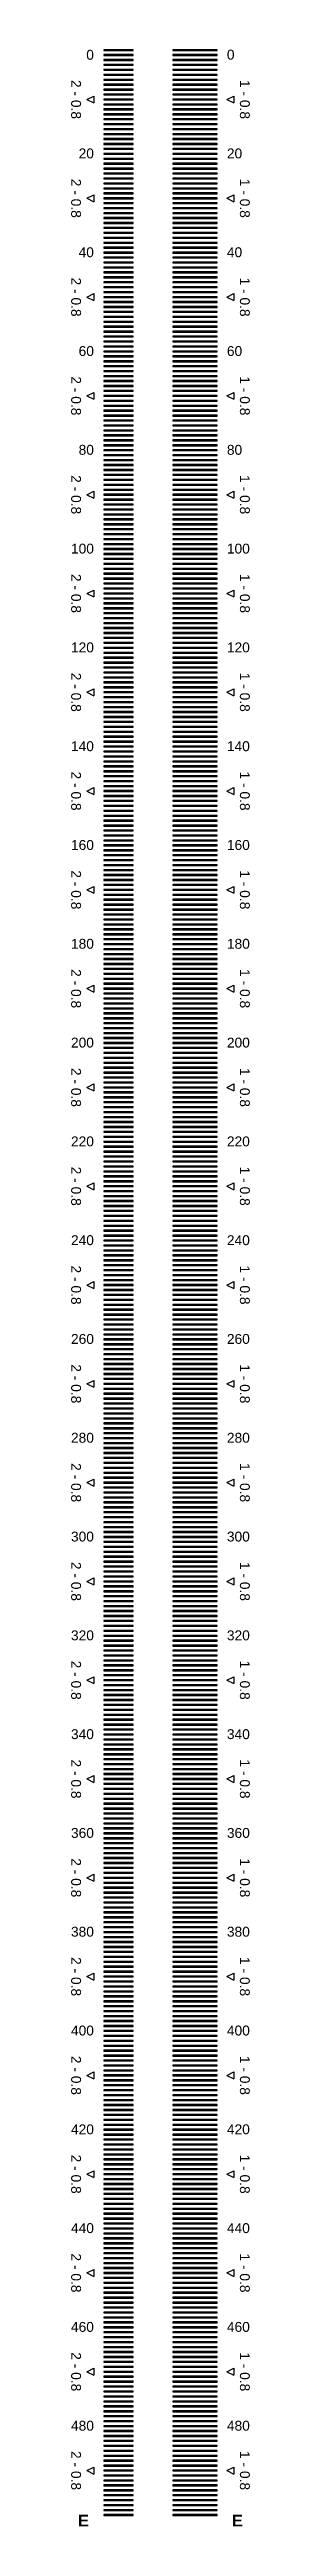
# Model space of a CAD drawing. Extents: x -24531 to 102469, y 86631 to 213631.
# Drawn here: x 54049 to 54230, y 150174 to 152681 of the extents above; entities that cross this region are included whole.
import ezdxf

# ---------------------------------------------------------------- set-up
doc = ezdxf.new("R2010")
doc.units = 13
doc.layers.add('CL - Label-1', color=120, linetype='Continuous')
doc.layers.add('CL - Label-2', color=132, linetype='Continuous')
doc.layers.add('CL - Sub-Micro', color=7, linetype='Continuous', true_color=0x47d1ff)
doc.styles.get("Standard").update_dxf_attribs({"font": 'arial.ttf'})

msp = doc.modelspace()

# ---------------------------------------------------------------- texts
at = {"layer": 'CL - Label-1', "insert": (54072.1, 152680.9), "char_height": 10, "attachment_point": 7, "rotation": 180}
msp.add_mtext_dynamic_manual_height_columns('0', width=21.565, gutter_width=12.5, heights=[8.55], dxfattribs=at)
at = {"layer": 'CL - Label-1'}
for s, width, heights, insert, char_height, attachment_point in [('0', 21.565, [8.55], (54207.1, 152680.9), 10, 1), ('20', 21.565, [8.55], (54072.1, 152580.9), 10, 3), ('20', 21.565, [8.55], (54207.1, 152580.9), 10, 1), ('40', 21.565, [8.55], (54072.1, 152480.9), 10, 3), ('40', 21.565, [8.55], (54207.1, 152480.9), 10, 1), ('60', 21.565, [8.55], (54072.1, 152380.9), 10, 3), ('60', 21.565, [8.55], (54207.1, 152380.9), 10, 1), ('80', 21.565, [8.55], (54072.1, 152280.9), 10, 3), ('80', 21.565, [8.55], (54207.1, 152280.9), 10, 1), ('100', 21.565, [8.55], (54072.1, 152180.9), 10, 3), ('100', 21.565, [8.55], (54207.1, 152180.9), 10, 1), ('120', 21.565, [8.55], (54072.1, 152080.9), 10, 3), ('120', 21.565, [8.55], (54207.1, 152080.9), 10, 1), ('140', 21.565, [8.55], (54072.1, 151980.9), 10, 3), ('140', 21.565, [8.55], (54207.1, 151980.9), 10, 1), ('160', 21.565, [8.55], (54072.1, 151880.9), 10, 3), ('160', 21.565, [8.55], (54207.1, 151880.9), 10, 1), ('180', 21.565, [8.55], (54072.1, 151780.9), 10, 3), ('180', 21.565, [8.55], (54207.1, 151780.9), 10, 1), ('200', 21.565, [8.55], (54072.1, 151680.9), 10, 3), ('200', 21.565, [8.55], (54207.1, 151680.9), 10, 1), ('220', 21.565, [8.55], (54072.1, 151580.9), 10, 3), ('220', 21.565, [8.55], (54207.1, 151580.9), 10, 1), ('240', 21.565, [8.55], (54072.1, 151480.9), 10, 3), ('240', 21.565, [8.55], (54207.1, 151480.9), 10, 1), ('260', 21.565, [8.55], (54072.1, 151380.9), 10, 3), ('260', 21.565, [8.55], (54207.1, 151380.9), 10, 1), ('280', 21.565, [8.55], (54072.1, 151280.9), 10, 3), ('280', 21.565, [8.55], (54207.1, 151280.9), 10, 1), ('300', 21.565, [8.55], (54072.1, 151180.9), 10, 3), ('300', 21.565, [8.55], (54207.1, 151180.9), 10, 1), ('320', 21.565, [8.55], (54072.1, 151080.9), 10, 3), ('320', 21.565, [8.55], (54207.1, 151080.9), 10, 1), ('340', 21.565, [8.55], (54072.1, 150980.9), 10, 3), ('340', 21.565, [8.55], (54207.1, 150980.9), 10, 1), ('360', 21.565, [8.55], (54072.1, 150880.9), 10, 3), ('360', 21.565, [8.55], (54207.1, 150880.9), 10, 1), ('380', 21.565, [8.55], (54072.1, 150780.9), 10, 3), ('380', 21.565, [8.55], (54207.1, 150780.9), 10, 1), ('400', 21.565, [8.55], (54072.1, 150680.9), 10, 3), ('400', 21.565, [8.55], (54207.1, 150680.9), 10, 1), ('420', 21.565, [8.55], (54072.1, 150580.9), 10, 3), ('420', 21.565, [8.55], (54207.1, 150580.9), 10, 1), ('440', 21.565, [8.55], (54072.1, 150480.9), 10, 3), ('440', 21.565, [8.55], (54207.1, 150480.9), 10, 1), ('460', 21.565, [8.55], (54072.1, 150380.9), 10, 3), ('460', 21.565, [8.55], (54207.1, 150380.9), 10, 1), ('480', 21.565, [8.55], (54072.1, 150280.9), 10, 3), ('480', 21.565, [8.55], (54207.1, 150280.9), 10, 1), ('{\\fArial|b1|i0|c0|p34;E}', 33.318, [8.18], (54067.1, 150185.9), 12, 3), ('{\\fArial|b1|i0|c0|p34;E}', 33.318, [8.18], (54212.1, 150185.9), 12, 1)]:
    msp.add_mtext_dynamic_manual_height_columns(s, width=width, gutter_width=12.5, heights=heights, dxfattribs=dict(at, insert=insert, char_height=char_height, attachment_point=attachment_point))
at = {"layer": 'CL - Label-2', "char_height": 10, "rotation": 270}
for s, insert, attachment_point in [('2 - 0.8', (54059, 152630.5), 2), ('1 - 0.8', (54220.2, 152630.5), 8), ('2 - 0.8', (54059, 152530.5), 2), ('1 - 0.8', (54220.2, 152530.5), 8), ('2 - 0.8', (54059, 152430.5), 2), ('1 - 0.8', (54220.2, 152430.5), 8), ('2 - 0.8', (54059, 152330.5), 2), ('1 - 0.8', (54220.2, 152330.5), 8), ('2 - 0.8', (54059, 152230.5), 2), ('1 - 0.8', (54220.2, 152230.5), 8), ('2 - 0.8', (54059, 152130.5), 2), ('1 - 0.8', (54220.2, 152130.5), 8), ('2 - 0.8', (54059, 152030.5), 2), ('1 - 0.8', (54220.2, 152030.5), 8), ('2 - 0.8', (54059, 151930.5), 2), ('1 - 0.8', (54220.2, 151930.5), 8), ('2 - 0.8', (54059, 151830.5), 2), ('1 - 0.8', (54220.2, 151830.5), 8), ('2 - 0.8', (54059, 151730.5), 2), ('1 - 0.8', (54220.2, 151730.5), 8), ('2 - 0.8', (54059, 151630.5), 2), ('1 - 0.8', (54220.2, 151630.5), 8), ('2 - 0.8', (54059, 151530.5), 2), ('1 - 0.8', (54220.2, 151530.5), 8), ('2 - 0.8', (54059, 151430.5), 2), ('1 - 0.8', (54220.2, 151430.5), 8), ('2 - 0.8', (54059, 151330.5), 2), ('1 - 0.8', (54220.2, 151330.5), 8), ('2 - 0.8', (54059, 151230.5), 2), ('1 - 0.8', (54220.2, 151230.5), 8), ('2 - 0.8', (54059, 151130.5), 2), ('1 - 0.8', (54220.2, 151130.5), 8), ('2 - 0.8', (54059, 151030.5), 2), ('1 - 0.8', (54220.2, 151030.5), 8), ('2 - 0.8', (54059, 150930.5), 2), ('1 - 0.8', (54220.2, 150930.5), 8), ('2 - 0.8', (54059, 150830.5), 2), ('1 - 0.8', (54220.2, 150830.5), 8), ('2 - 0.8', (54059, 150730.5), 2), ('1 - 0.8', (54220.2, 150730.5), 8), ('2 - 0.8', (54059, 150630.5), 2), ('1 - 0.8', (54220.2, 150630.5), 8), ('2 - 0.8', (54059, 150530.5), 2), ('1 - 0.8', (54220.2, 150530.5), 8), ('2 - 0.8', (54059, 150430.5), 2), ('1 - 0.8', (54220.2, 150430.5), 8), ('2 - 0.8', (54059, 150330.5), 2), ('1 - 0.8', (54220.2, 150330.5), 8), ('2 - 0.8', (54059, 150230.5), 2), ('1 - 0.8', (54220.2, 150230.5), 8)]:
    msp.add_mtext_dynamic_manual_height_columns(s, width=52.304, gutter_width=12.5, heights=[18.1], dxfattribs=dict(at, insert=insert, attachment_point=attachment_point))

# ---------------------------------------------------------------- linework, layer by layer
at = {"layer": 'CL - Label-2'}
for p, q in [((54065, 152630.5), (54072.1, 152634)), ((54065, 152630.5), (54072.1, 152627)), ((54072.1, 152634), (54072.1, 152627)), ((54207.1, 152630.5), (54214.2, 152634)), ((54207.1, 152630.5), (54214.2, 152627)), ((54214.2, 152634), (54214.2, 152627)), ((54065, 152530.5), (54072.1, 152534)), ((54065, 152530.5), (54072.1, 152527)), ((54072.1, 152534), (54072.1, 152527)), ((54207.1, 152530.5), (54214.2, 152534)), ((54207.1, 152530.5), (54214.2, 152527)), ((54214.2, 152534), (54214.2, 152527)), ((54065, 152430.5), (54072.1, 152434)), ((54065, 152430.5), (54072.1, 152427)), ((54072.1, 152434), (54072.1, 152427)), ((54207.1, 152430.5), (54214.2, 152434)), ((54207.1, 152430.5), (54214.2, 152427)), ((54214.2, 152434), (54214.2, 152427)), ((54065, 152330.5), (54072.1, 152334)), ((54065, 152330.5), (54072.1, 152327)), ((54072.1, 152334), (54072.1, 152327)), ((54207.1, 152330.5), (54214.2, 152334)), ((54207.1, 152330.5), (54214.2, 152327)), ((54214.2, 152334), (54214.2, 152327)), ((54065, 152230.5), (54072.1, 152234)), ((54065, 152230.5), (54072.1, 152227)), ((54072.1, 152234), (54072.1, 152227)), ((54207.1, 152230.5), (54214.2, 152234)), ((54207.1, 152230.5), (54214.2, 152227)), ((54214.2, 152234), (54214.2, 152227)), ((54065, 152130.5), (54072.1, 152134)), ((54072.1, 152134), (54072.1, 152127)), ((54207.1, 152130.5), (54214.2, 152134)), ((54214.2, 152134), (54214.2, 152127)), ((54065, 152130.5), (54072.1, 152127)), ((54207.1, 152130.5), (54214.2, 152127)), ((54065, 152030.5), (54072.1, 152034)), ((54072.1, 152034), (54072.1, 152027)), ((54207.1, 152030.5), (54214.2, 152034)), ((54214.2, 152034), (54214.2, 152027)), ((54065, 152030.5), (54072.1, 152027)), ((54207.1, 152030.5), (54214.2, 152027)), ((54065, 151930.5), (54072.1, 151934)), ((54072.1, 151934), (54072.1, 151927)), ((54207.1, 151930.5), (54214.2, 151934)), ((54214.2, 151934), (54214.2, 151927)), ((54065, 151930.5), (54072.1, 151927)), ((54207.1, 151930.5), (54214.2, 151927)), ((54065, 151830.5), (54072.1, 151834)), ((54072.1, 151834), (54072.1, 151827)), ((54207.1, 151830.5), (54214.2, 151834)), ((54214.2, 151834), (54214.2, 151827)), ((54065, 151830.5), (54072.1, 151827)), ((54207.1, 151830.5), (54214.2, 151827)), ((54065, 151730.5), (54072.1, 151734)), ((54072.1, 151734), (54072.1, 151727)), ((54207.1, 151730.5), (54214.2, 151734)), ((54214.2, 151734), (54214.2, 151727)), ((54065, 151730.5), (54072.1, 151727)), ((54207.1, 151730.5), (54214.2, 151727)), ((54065, 151630.5), (54072.1, 151634)), ((54072.1, 151634), (54072.1, 151627)), ((54207.1, 151630.5), (54214.2, 151634)), ((54214.2, 151634), (54214.2, 151627)), ((54065, 151630.5), (54072.1, 151627)), ((54207.1, 151630.5), (54214.2, 151627)), ((54065, 151530.5), (54072.1, 151534)), ((54072.1, 151534), (54072.1, 151527)), ((54207.1, 151530.5), (54214.2, 151534)), ((54214.2, 151534), (54214.2, 151527)), ((54065, 151530.5), (54072.1, 151527)), ((54207.1, 151530.5), (54214.2, 151527)), ((54065, 151430.5), (54072.1, 151434)), ((54072.1, 151434), (54072.1, 151427)), ((54207.1, 151430.5), (54214.2, 151434)), ((54214.2, 151434), (54214.2, 151427)), ((54065, 151430.5), (54072.1, 151427)), ((54207.1, 151430.5), (54214.2, 151427)), ((54065, 151330.5), (54072.1, 151334)), ((54072.1, 151334), (54072.1, 151327)), ((54207.1, 151330.5), (54214.2, 151334)), ((54214.2, 151334), (54214.2, 151327)), ((54065, 151330.5), (54072.1, 151327)), ((54207.1, 151330.5), (54214.2, 151327)), ((54065, 151230.5), (54072.1, 151234)), ((54072.1, 151234), (54072.1, 151227)), ((54207.1, 151230.5), (54214.2, 151234)), ((54214.2, 151234), (54214.2, 151227)), ((54065, 151230.5), (54072.1, 151227)), ((54207.1, 151230.5), (54214.2, 151227)), ((54065, 151130.5), (54072.1, 151134)), ((54072.1, 151134), (54072.1, 151127)), ((54207.1, 151130.5), (54214.2, 151134)), ((54214.2, 151134), (54214.2, 151127)), ((54065, 151130.5), (54072.1, 151127)), ((54207.1, 151130.5), (54214.2, 151127)), ((54065, 151030.5), (54072.1, 151034)), ((54072.1, 151034), (54072.1, 151027)), ((54207.1, 151030.5), (54214.2, 151034)), ((54214.2, 151034), (54214.2, 151027)), ((54065, 151030.5), (54072.1, 151027)), ((54207.1, 151030.5), (54214.2, 151027)), ((54065, 150930.5), (54072.1, 150934)), ((54065, 150930.5), (54072.1, 150927)), ((54072.1, 150934), (54072.1, 150927)), ((54207.1, 150930.5), (54214.2, 150934)), ((54207.1, 150930.5), (54214.2, 150927)), ((54214.2, 150934), (54214.2, 150927)), ((54065, 150830.5), (54072.1, 150834)), ((54065, 150830.5), (54072.1, 150827)), ((54072.1, 150834), (54072.1, 150827)), ((54207.1, 150830.5), (54214.2, 150834)), ((54207.1, 150830.5), (54214.2, 150827)), ((54214.2, 150834), (54214.2, 150827)), ((54065, 150730.5), (54072.1, 150734)), ((54065, 150730.5), (54072.1, 150727)), ((54072.1, 150734), (54072.1, 150727)), ((54207.1, 150730.5), (54214.2, 150734)), ((54207.1, 150730.5), (54214.2, 150727)), ((54214.2, 150734), (54214.2, 150727)), ((54065, 150630.5), (54072.1, 150634)), ((54065, 150630.5), (54072.1, 150627)), ((54072.1, 150634), (54072.1, 150627)), ((54207.1, 150630.5), (54214.2, 150634)), ((54207.1, 150630.5), (54214.2, 150627)), ((54214.2, 150634), (54214.2, 150627)), ((54065, 150530.5), (54072.1, 150534)), ((54065, 150530.5), (54072.1, 150527)), ((54072.1, 150534), (54072.1, 150527)), ((54207.1, 150530.5), (54214.2, 150534)), ((54207.1, 150530.5), (54214.2, 150527)), ((54214.2, 150534), (54214.2, 150527)), ((54065, 150430.5), (54072.1, 150434)), ((54065, 150430.5), (54072.1, 150427)), ((54072.1, 150434), (54072.1, 150427)), ((54207.1, 150430.5), (54214.2, 150434)), ((54207.1, 150430.5), (54214.2, 150427)), ((54214.2, 150434), (54214.2, 150427)), ((54065, 150330.5), (54072.1, 150334)), ((54065, 150330.5), (54072.1, 150327)), ((54072.1, 150334), (54072.1, 150327)), ((54207.1, 150330.5), (54214.2, 150334)), ((54207.1, 150330.5), (54214.2, 150327)), ((54214.2, 150334), (54214.2, 150327)), ((54065, 150230.5), (54072.1, 150234)), ((54065, 150230.5), (54072.1, 150227)), ((54072.1, 150234), (54072.1, 150227)), ((54207.1, 150230.5), (54214.2, 150234)), ((54207.1, 150230.5), (54214.2, 150227)), ((54214.2, 150234), (54214.2, 150227))]:
    msp.add_line(p, q, dxfattribs=at)
at = {"layer": 'CL - Sub-Micro'}
for p, q in [((54112.1, 152680.9), (54082.1, 152680.9)), ((54082.1, 152680.9), (54082.1, 152680.1)), ((54082.1, 152680.1), (54112.1, 152680.1)), ((54112.1, 152675.9), (54082.1, 152675.9)), ((54082.1, 152675.9), (54082.1, 152675.1)), ((54082.1, 152675.1), (54112.1, 152675.1)), ((54112.1, 152670.9), (54082.1, 152670.9)), ((54082.1, 152670.9), (54082.1, 152670.1)), ((54082.1, 152670.1), (54112.1, 152670.1)), ((54112.1, 152665.9), (54082.1, 152665.9)), ((54082.1, 152665.9), (54082.1, 152665.1)), ((54082.1, 152665.1), (54112.1, 152665.1)), ((54112.1, 152660.9), (54082.1, 152660.9)), ((54082.1, 152660.9), (54082.1, 152660.1)), ((54112.1, 152680.1), (54112.1, 152680.9)), ((54112.1, 152675.1), (54112.1, 152675.9)), ((54112.1, 152670.1), (54112.1, 152670.9)), ((54112.1, 152665.1), (54112.1, 152665.9)), ((54112.1, 152660.1), (54112.1, 152660.9)), ((54197.1, 152680.9), (54152.1, 152680.9)), ((54152.1, 152680.9), (54152.1, 152680.1)), ((54152.1, 152680.1), (54197.1, 152680.1)), ((54197.1, 152675.9), (54152.1, 152675.9)), ((54152.1, 152675.9), (54152.1, 152675.1)), ((54152.1, 152675.1), (54197.1, 152675.1)), ((54197.1, 152670.9), (54152.1, 152670.9)), ((54152.1, 152670.9), (54152.1, 152670.1)), ((54152.1, 152670.1), (54197.1, 152670.1)), ((54197.1, 152665.9), (54152.1, 152665.9)), ((54152.1, 152665.9), (54152.1, 152665.1)), ((54152.1, 152665.1), (54197.1, 152665.1)), ((54197.1, 152660.9), (54152.1, 152660.9)), ((54152.1, 152660.9), (54152.1, 152660.1)), ((54197.1, 152680.1), (54197.1, 152680.9)), ((54197.1, 152675.1), (54197.1, 152675.9)), ((54197.1, 152670.1), (54197.1, 152670.9)), ((54197.1, 152665.1), (54197.1, 152665.9)), ((54197.1, 152660.1), (54197.1, 152660.9)), ((54082.1, 152660.1), (54112.1, 152660.1)), ((54112.1, 152655.9), (54082.1, 152655.9)), ((54082.1, 152655.9), (54082.1, 152655.1)), ((54082.1, 152655.1), (54112.1, 152655.1)), ((54112.1, 152650.9), (54082.1, 152650.9)), ((54082.1, 152650.9), (54082.1, 152650.1)), ((54082.1, 152650.1), (54112.1, 152650.1)), ((54112.1, 152645.9), (54082.1, 152645.9)), ((54082.1, 152645.9), (54082.1, 152645.1)), ((54082.1, 152645.1), (54112.1, 152645.1)), ((54112.1, 152640.9), (54082.1, 152640.9)), ((54082.1, 152640.9), (54082.1, 152640.1)), ((54082.1, 152640.1), (54112.1, 152640.1)), ((54112.1, 152635.9), (54082.1, 152635.9)), ((54082.1, 152635.9), (54082.1, 152635.1)), ((54112.1, 152655.1), (54112.1, 152655.9)), ((54112.1, 152650.1), (54112.1, 152650.9)), ((54112.1, 152645.1), (54112.1, 152645.9)), ((54112.1, 152640.1), (54112.1, 152640.9)), ((54112.1, 152635.1), (54112.1, 152635.9)), ((54152.1, 152660.1), (54197.1, 152660.1)), ((54197.1, 152655.9), (54152.1, 152655.9)), ((54152.1, 152655.9), (54152.1, 152655.1)), ((54152.1, 152655.1), (54197.1, 152655.1)), ((54197.1, 152650.9), (54152.1, 152650.9)), ((54152.1, 152650.9), (54152.1, 152650.1)), ((54152.1, 152650.1), (54197.1, 152650.1)), ((54197.1, 152645.9), (54152.1, 152645.9)), ((54152.1, 152645.9), (54152.1, 152645.1)), ((54152.1, 152645.1), (54197.1, 152645.1)), ((54197.1, 152640.9), (54152.1, 152640.9)), ((54152.1, 152640.9), (54152.1, 152640.1)), ((54152.1, 152640.1), (54197.1, 152640.1)), ((54197.1, 152635.9), (54152.1, 152635.9)), ((54152.1, 152635.9), (54152.1, 152635.1)), ((54197.1, 152655.1), (54197.1, 152655.9)), ((54197.1, 152650.1), (54197.1, 152650.9)), ((54197.1, 152645.1), (54197.1, 152645.9)), ((54197.1, 152640.1), (54197.1, 152640.9)), ((54197.1, 152635.1), (54197.1, 152635.9)), ((54082.1, 152635.1), (54112.1, 152635.1)), ((54112.1, 152630.9), (54082.1, 152630.9)), ((54082.1, 152630.9), (54082.1, 152630.1)), ((54082.1, 152630.1), (54112.1, 152630.1)), ((54112.1, 152625.9), (54082.1, 152625.9)), ((54082.1, 152625.9), (54082.1, 152625.1)), ((54082.1, 152625.1), (54112.1, 152625.1)), ((54112.1, 152620.9), (54082.1, 152620.9)), ((54082.1, 152620.9), (54082.1, 152620.1)), ((54082.1, 152620.1), (54112.1, 152620.1)), ((54112.1, 152615.9), (54082.1, 152615.9)), ((54082.1, 152615.9), (54082.1, 152615.1)), ((54082.1, 152615.1), (54112.1, 152615.1)), ((54112.1, 152610.9), (54082.1, 152610.9)), ((54082.1, 152610.9), (54082.1, 152610.1)), ((54112.1, 152630.1), (54112.1, 152630.9)), ((54112.1, 152625.1), (54112.1, 152625.9)), ((54112.1, 152620.1), (54112.1, 152620.9)), ((54112.1, 152615.1), (54112.1, 152615.9)), ((54112.1, 152610.1), (54112.1, 152610.9)), ((54152.1, 152635.1), (54197.1, 152635.1)), ((54197.1, 152630.9), (54152.1, 152630.9)), ((54152.1, 152630.9), (54152.1, 152630.1)), ((54152.1, 152630.1), (54197.1, 152630.1)), ((54197.1, 152625.9), (54152.1, 152625.9)), ((54152.1, 152625.9), (54152.1, 152625.1)), ((54152.1, 152625.1), (54197.1, 152625.1)), ((54197.1, 152620.9), (54152.1, 152620.9)), ((54152.1, 152620.9), (54152.1, 152620.1)), ((54152.1, 152620.1), (54197.1, 152620.1)), ((54197.1, 152615.9), (54152.1, 152615.9)), ((54152.1, 152615.9), (54152.1, 152615.1)), ((54152.1, 152615.1), (54197.1, 152615.1)), ((54197.1, 152610.9), (54152.1, 152610.9)), ((54152.1, 152610.9), (54152.1, 152610.1)), ((54197.1, 152630.1), (54197.1, 152630.9)), ((54197.1, 152625.1), (54197.1, 152625.9)), ((54197.1, 152620.1), (54197.1, 152620.9)), ((54197.1, 152615.1), (54197.1, 152615.9)), ((54197.1, 152610.1), (54197.1, 152610.9)), ((54082.1, 152610.1), (54112.1, 152610.1)), ((54112.1, 152605.9), (54082.1, 152605.9)), ((54082.1, 152605.9), (54082.1, 152605.1)), ((54082.1, 152605.1), (54112.1, 152605.1)), ((54112.1, 152600.9), (54082.1, 152600.9)), ((54082.1, 152600.9), (54082.1, 152600.1)), ((54082.1, 152600.1), (54112.1, 152600.1)), ((54112.1, 152595.9), (54082.1, 152595.9)), ((54082.1, 152595.9), (54082.1, 152595.1)), ((54082.1, 152595.1), (54112.1, 152595.1)), ((54112.1, 152590.9), (54082.1, 152590.9)), ((54082.1, 152590.9), (54082.1, 152590.1)), ((54082.1, 152590.1), (54112.1, 152590.1)), ((54112.1, 152585.9), (54082.1, 152585.9)), ((54082.1, 152585.9), (54082.1, 152585.1)), ((54082.1, 152585.1), (54112.1, 152585.1)), ((54112.1, 152605.1), (54112.1, 152605.9)), ((54112.1, 152600.1), (54112.1, 152600.9)), ((54112.1, 152595.1), (54112.1, 152595.9)), ((54112.1, 152590.1), (54112.1, 152590.9)), ((54112.1, 152585.1), (54112.1, 152585.9)), ((54152.1, 152610.1), (54197.1, 152610.1)), ((54197.1, 152605.9), (54152.1, 152605.9)), ((54152.1, 152605.9), (54152.1, 152605.1)), ((54152.1, 152605.1), (54197.1, 152605.1)), ((54197.1, 152600.9), (54152.1, 152600.9)), ((54152.1, 152600.9), (54152.1, 152600.1)), ((54152.1, 152600.1), (54197.1, 152600.1)), ((54197.1, 152595.9), (54152.1, 152595.9)), ((54152.1, 152595.9), (54152.1, 152595.1)), ((54152.1, 152595.1), (54197.1, 152595.1)), ((54197.1, 152590.9), (54152.1, 152590.9)), ((54152.1, 152590.9), (54152.1, 152590.1)), ((54152.1, 152590.1), (54197.1, 152590.1)), ((54197.1, 152585.9), (54152.1, 152585.9)), ((54152.1, 152585.9), (54152.1, 152585.1)), ((54152.1, 152585.1), (54197.1, 152585.1)), ((54197.1, 152605.1), (54197.1, 152605.9)), ((54197.1, 152600.1), (54197.1, 152600.9)), ((54197.1, 152595.1), (54197.1, 152595.9)), ((54197.1, 152590.1), (54197.1, 152590.9)), ((54197.1, 152585.1), (54197.1, 152585.9)), ((54112.1, 152580.9), (54082.1, 152580.9)), ((54082.1, 152580.9), (54082.1, 152580.1)), ((54082.1, 152580.1), (54112.1, 152580.1)), ((54112.1, 152575.9), (54082.1, 152575.9)), ((54082.1, 152575.9), (54082.1, 152575.1)), ((54082.1, 152575.1), (54112.1, 152575.1)), ((54112.1, 152570.9), (54082.1, 152570.9)), ((54082.1, 152570.9), (54082.1, 152570.1)), ((54082.1, 152570.1), (54112.1, 152570.1)), ((54112.1, 152565.9), (54082.1, 152565.9)), ((54082.1, 152565.9), (54082.1, 152565.1)), ((54082.1, 152565.1), (54112.1, 152565.1)), ((54112.1, 152560.9), (54082.1, 152560.9)), ((54082.1, 152560.9), (54082.1, 152560.1)), ((54082.1, 152560.1), (54112.1, 152560.1)), ((54112.1, 152580.1), (54112.1, 152580.9)), ((54112.1, 152575.1), (54112.1, 152575.9)), ((54112.1, 152570.1), (54112.1, 152570.9)), ((54112.1, 152565.1), (54112.1, 152565.9)), ((54112.1, 152560.1), (54112.1, 152560.9)), ((54197.1, 152580.9), (54152.1, 152580.9)), ((54152.1, 152580.9), (54152.1, 152580.1)), ((54152.1, 152580.1), (54197.1, 152580.1)), ((54197.1, 152575.9), (54152.1, 152575.9)), ((54152.1, 152575.9), (54152.1, 152575.1)), ((54152.1, 152575.1), (54197.1, 152575.1)), ((54197.1, 152570.9), (54152.1, 152570.9)), ((54152.1, 152570.9), (54152.1, 152570.1)), ((54152.1, 152570.1), (54197.1, 152570.1)), ((54197.1, 152565.9), (54152.1, 152565.9)), ((54152.1, 152565.9), (54152.1, 152565.1)), ((54152.1, 152565.1), (54197.1, 152565.1)), ((54197.1, 152560.9), (54152.1, 152560.9)), ((54152.1, 152560.9), (54152.1, 152560.1)), ((54152.1, 152560.1), (54197.1, 152560.1)), ((54197.1, 152580.1), (54197.1, 152580.9)), ((54197.1, 152575.1), (54197.1, 152575.9)), ((54197.1, 152570.1), (54197.1, 152570.9)), ((54197.1, 152565.1), (54197.1, 152565.9)), ((54197.1, 152560.1), (54197.1, 152560.9)), ((54112.1, 152555.9), (54082.1, 152555.9)), ((54082.1, 152555.9), (54082.1, 152555.1)), ((54082.1, 152555.1), (54112.1, 152555.1)), ((54112.1, 152550.9), (54082.1, 152550.9)), ((54082.1, 152550.9), (54082.1, 152550.1)), ((54082.1, 152550.1), (54112.1, 152550.1)), ((54112.1, 152545.9), (54082.1, 152545.9)), ((54082.1, 152545.9), (54082.1, 152545.1)), ((54082.1, 152545.1), (54112.1, 152545.1)), ((54112.1, 152540.9), (54082.1, 152540.9)), ((54082.1, 152540.9), (54082.1, 152540.1)), ((54082.1, 152540.1), (54112.1, 152540.1)), ((54112.1, 152535.9), (54082.1, 152535.9)), ((54082.1, 152535.9), (54082.1, 152535.1)), ((54082.1, 152535.1), (54112.1, 152535.1)), ((54112.1, 152555.1), (54112.1, 152555.9)), ((54112.1, 152550.1), (54112.1, 152550.9)), ((54112.1, 152545.1), (54112.1, 152545.9)), ((54112.1, 152540.1), (54112.1, 152540.9)), ((54112.1, 152535.1), (54112.1, 152535.9)), ((54197.1, 152555.9), (54152.1, 152555.9)), ((54152.1, 152555.9), (54152.1, 152555.1)), ((54152.1, 152555.1), (54197.1, 152555.1)), ((54197.1, 152550.9), (54152.1, 152550.9)), ((54152.1, 152550.9), (54152.1, 152550.1)), ((54152.1, 152550.1), (54197.1, 152550.1)), ((54197.1, 152545.9), (54152.1, 152545.9)), ((54152.1, 152545.9), (54152.1, 152545.1)), ((54152.1, 152545.1), (54197.1, 152545.1)), ((54197.1, 152540.9), (54152.1, 152540.9)), ((54152.1, 152540.9), (54152.1, 152540.1)), ((54152.1, 152540.1), (54197.1, 152540.1)), ((54197.1, 152535.9), (54152.1, 152535.9)), ((54152.1, 152535.9), (54152.1, 152535.1)), ((54152.1, 152535.1), (54197.1, 152535.1)), ((54197.1, 152555.1), (54197.1, 152555.9)), ((54197.1, 152550.1), (54197.1, 152550.9)), ((54197.1, 152545.1), (54197.1, 152545.9)), ((54197.1, 152540.1), (54197.1, 152540.9)), ((54197.1, 152535.1), (54197.1, 152535.9)), ((54112.1, 152530.9), (54082.1, 152530.9)), ((54082.1, 152530.9), (54082.1, 152530.1)), ((54082.1, 152530.1), (54112.1, 152530.1)), ((54112.1, 152525.9), (54082.1, 152525.9)), ((54082.1, 152525.9), (54082.1, 152525.1)), ((54082.1, 152525.1), (54112.1, 152525.1)), ((54112.1, 152520.9), (54082.1, 152520.9)), ((54082.1, 152520.9), (54082.1, 152520.1)), ((54082.1, 152520.1), (54112.1, 152520.1)), ((54112.1, 152515.9), (54082.1, 152515.9)), ((54082.1, 152515.9), (54082.1, 152515.1)), ((54082.1, 152515.1), (54112.1, 152515.1)), ((54112.1, 152510.9), (54082.1, 152510.9)), ((54082.1, 152510.9), (54082.1, 152510.1)), ((54082.1, 152510.1), (54112.1, 152510.1)), ((54112.1, 152530.1), (54112.1, 152530.9)), ((54112.1, 152525.1), (54112.1, 152525.9)), ((54112.1, 152520.1), (54112.1, 152520.9)), ((54112.1, 152515.1), (54112.1, 152515.9)), ((54112.1, 152510.1), (54112.1, 152510.9)), ((54197.1, 152530.9), (54152.1, 152530.9)), ((54152.1, 152530.9), (54152.1, 152530.1)), ((54152.1, 152530.1), (54197.1, 152530.1)), ((54197.1, 152525.9), (54152.1, 152525.9)), ((54152.1, 152525.9), (54152.1, 152525.1)), ((54152.1, 152525.1), (54197.1, 152525.1)), ((54197.1, 152520.9), (54152.1, 152520.9)), ((54152.1, 152520.9), (54152.1, 152520.1)), ((54152.1, 152520.1), (54197.1, 152520.1)), ((54197.1, 152515.9), (54152.1, 152515.9)), ((54152.1, 152515.9), (54152.1, 152515.1)), ((54152.1, 152515.1), (54197.1, 152515.1)), ((54197.1, 152510.9), (54152.1, 152510.9)), ((54152.1, 152510.9), (54152.1, 152510.1)), ((54152.1, 152510.1), (54197.1, 152510.1)), ((54197.1, 152530.1), (54197.1, 152530.9)), ((54197.1, 152525.1), (54197.1, 152525.9)), ((54197.1, 152520.1), (54197.1, 152520.9)), ((54197.1, 152515.1), (54197.1, 152515.9)), ((54197.1, 152510.1), (54197.1, 152510.9)), ((54112.1, 152505.9), (54082.1, 152505.9)), ((54082.1, 152505.9), (54082.1, 152505.1)), ((54082.1, 152505.1), (54112.1, 152505.1)), ((54112.1, 152500.9), (54082.1, 152500.9)), ((54082.1, 152500.9), (54082.1, 152500.1)), ((54082.1, 152500.1), (54112.1, 152500.1)), ((54112.1, 152495.9), (54082.1, 152495.9)), ((54082.1, 152495.9), (54082.1, 152495.1)), ((54082.1, 152495.1), (54112.1, 152495.1)), ((54112.1, 152490.9), (54082.1, 152490.9)), ((54082.1, 152490.9), (54082.1, 152490.1)), ((54082.1, 152490.1), (54112.1, 152490.1)), ((54112.1, 152485.9), (54082.1, 152485.9)), ((54082.1, 152485.9), (54082.1, 152485.1)), ((54082.1, 152485.1), (54112.1, 152485.1)), ((54112.1, 152505.1), (54112.1, 152505.9)), ((54112.1, 152500.1), (54112.1, 152500.9)), ((54112.1, 152495.1), (54112.1, 152495.9)), ((54112.1, 152490.1), (54112.1, 152490.9)), ((54112.1, 152485.1), (54112.1, 152485.9)), ((54197.1, 152505.9), (54152.1, 152505.9)), ((54152.1, 152505.9), (54152.1, 152505.1)), ((54152.1, 152505.1), (54197.1, 152505.1)), ((54197.1, 152500.9), (54152.1, 152500.9)), ((54152.1, 152500.9), (54152.1, 152500.1)), ((54152.1, 152500.1), (54197.1, 152500.1)), ((54197.1, 152495.9), (54152.1, 152495.9)), ((54152.1, 152495.9), (54152.1, 152495.1)), ((54152.1, 152495.1), (54197.1, 152495.1)), ((54197.1, 152490.9), (54152.1, 152490.9)), ((54152.1, 152490.9), (54152.1, 152490.1)), ((54152.1, 152490.1), (54197.1, 152490.1)), ((54197.1, 152485.9), (54152.1, 152485.9)), ((54152.1, 152485.9), (54152.1, 152485.1)), ((54152.1, 152485.1), (54197.1, 152485.1)), ((54197.1, 152505.1), (54197.1, 152505.9)), ((54197.1, 152500.1), (54197.1, 152500.9)), ((54197.1, 152495.1), (54197.1, 152495.9)), ((54197.1, 152490.1), (54197.1, 152490.9)), ((54197.1, 152485.1), (54197.1, 152485.9)), ((54112.1, 152480.9), (54082.1, 152480.9)), ((54082.1, 152480.9), (54082.1, 152480.1)), ((54082.1, 152480.1), (54112.1, 152480.1)), ((54112.1, 152475.9), (54082.1, 152475.9)), ((54082.1, 152475.9), (54082.1, 152475.1)), ((54082.1, 152475.1), (54112.1, 152475.1)), ((54112.1, 152470.9), (54082.1, 152470.9)), ((54082.1, 152470.9), (54082.1, 152470.1)), ((54082.1, 152470.1), (54112.1, 152470.1)), ((54112.1, 152465.9), (54082.1, 152465.9)), ((54082.1, 152465.9), (54082.1, 152465.1)), ((54082.1, 152465.1), (54112.1, 152465.1)), ((54112.1, 152460.9), (54082.1, 152460.9)), ((54082.1, 152460.9), (54082.1, 152460.1)), ((54082.1, 152460.1), (54112.1, 152460.1)), ((54112.1, 152480.1), (54112.1, 152480.9)), ((54112.1, 152475.1), (54112.1, 152475.9)), ((54112.1, 152470.1), (54112.1, 152470.9)), ((54112.1, 152465.1), (54112.1, 152465.9)), ((54112.1, 152460.1), (54112.1, 152460.9)), ((54197.1, 152480.9), (54152.1, 152480.9)), ((54152.1, 152480.9), (54152.1, 152480.1)), ((54152.1, 152480.1), (54197.1, 152480.1)), ((54197.1, 152475.9), (54152.1, 152475.9)), ((54152.1, 152475.9), (54152.1, 152475.1)), ((54152.1, 152475.1), (54197.1, 152475.1)), ((54197.1, 152470.9), (54152.1, 152470.9)), ((54152.1, 152470.9), (54152.1, 152470.1)), ((54152.1, 152470.1), (54197.1, 152470.1)), ((54197.1, 152465.9), (54152.1, 152465.9)), ((54152.1, 152465.9), (54152.1, 152465.1)), ((54152.1, 152465.1), (54197.1, 152465.1)), ((54197.1, 152460.9), (54152.1, 152460.9)), ((54152.1, 152460.9), (54152.1, 152460.1)), ((54152.1, 152460.1), (54197.1, 152460.1)), ((54197.1, 152480.1), (54197.1, 152480.9)), ((54197.1, 152475.1), (54197.1, 152475.9)), ((54197.1, 152470.1), (54197.1, 152470.9)), ((54197.1, 152465.1), (54197.1, 152465.9)), ((54197.1, 152460.1), (54197.1, 152460.9)), ((54112.1, 152455.9), (54082.1, 152455.9)), ((54082.1, 152455.9), (54082.1, 152455.1)), ((54082.1, 152455.1), (54112.1, 152455.1)), ((54112.1, 152450.9), (54082.1, 152450.9)), ((54082.1, 152450.9), (54082.1, 152450.1)), ((54082.1, 152450.1), (54112.1, 152450.1)), ((54112.1, 152445.9), (54082.1, 152445.9)), ((54082.1, 152445.9), (54082.1, 152445.1)), ((54082.1, 152445.1), (54112.1, 152445.1)), ((54112.1, 152440.9), (54082.1, 152440.9)), ((54082.1, 152440.9), (54082.1, 152440.1)), ((54082.1, 152440.1), (54112.1, 152440.1)), ((54112.1, 152435.9), (54082.1, 152435.9)), ((54082.1, 152435.9), (54082.1, 152435.1)), ((54082.1, 152435.1), (54112.1, 152435.1)), ((54112.1, 152455.1), (54112.1, 152455.9)), ((54112.1, 152450.1), (54112.1, 152450.9)), ((54112.1, 152445.1), (54112.1, 152445.9)), ((54112.1, 152440.1), (54112.1, 152440.9)), ((54112.1, 152435.1), (54112.1, 152435.9)), ((54197.1, 152455.9), (54152.1, 152455.9)), ((54152.1, 152455.9), (54152.1, 152455.1)), ((54152.1, 152455.1), (54197.1, 152455.1)), ((54197.1, 152450.9), (54152.1, 152450.9)), ((54152.1, 152450.9), (54152.1, 152450.1)), ((54152.1, 152450.1), (54197.1, 152450.1)), ((54197.1, 152445.9), (54152.1, 152445.9)), ((54152.1, 152445.9), (54152.1, 152445.1)), ((54152.1, 152445.1), (54197.1, 152445.1)), ((54197.1, 152440.9), (54152.1, 152440.9)), ((54152.1, 152440.9), (54152.1, 152440.1)), ((54152.1, 152440.1), (54197.1, 152440.1)), ((54197.1, 152435.9), (54152.1, 152435.9)), ((54152.1, 152435.9), (54152.1, 152435.1)), ((54152.1, 152435.1), (54197.1, 152435.1)), ((54197.1, 152455.1), (54197.1, 152455.9)), ((54197.1, 152450.1), (54197.1, 152450.9)), ((54197.1, 152445.1), (54197.1, 152445.9)), ((54197.1, 152440.1), (54197.1, 152440.9)), ((54197.1, 152435.1), (54197.1, 152435.9)), ((54112.1, 152430.9), (54082.1, 152430.9)), ((54082.1, 152430.9), (54082.1, 152430.1)), ((54082.1, 152430.1), (54112.1, 152430.1)), ((54112.1, 152425.9), (54082.1, 152425.9)), ((54082.1, 152425.9), (54082.1, 152425.1)), ((54082.1, 152425.1), (54112.1, 152425.1)), ((54112.1, 152420.9), (54082.1, 152420.9)), ((54082.1, 152420.9), (54082.1, 152420.1)), ((54082.1, 152420.1), (54112.1, 152420.1)), ((54112.1, 152415.9), (54082.1, 152415.9)), ((54082.1, 152415.9), (54082.1, 152415.1)), ((54082.1, 152415.1), (54112.1, 152415.1)), ((54112.1, 152410.9), (54082.1, 152410.9)), ((54082.1, 152410.9), (54082.1, 152410.1)), ((54082.1, 152410.1), (54112.1, 152410.1)), ((54112.1, 152430.1), (54112.1, 152430.9)), ((54112.1, 152425.1), (54112.1, 152425.9)), ((54112.1, 152420.1), (54112.1, 152420.9)), ((54112.1, 152415.1), (54112.1, 152415.9)), ((54112.1, 152410.1), (54112.1, 152410.9)), ((54197.1, 152430.9), (54152.1, 152430.9)), ((54152.1, 152430.9), (54152.1, 152430.1)), ((54152.1, 152430.1), (54197.1, 152430.1)), ((54197.1, 152425.9), (54152.1, 152425.9)), ((54152.1, 152425.9), (54152.1, 152425.1)), ((54152.1, 152425.1), (54197.1, 152425.1)), ((54197.1, 152420.9), (54152.1, 152420.9)), ((54152.1, 152420.9), (54152.1, 152420.1)), ((54152.1, 152420.1), (54197.1, 152420.1)), ((54197.1, 152415.9), (54152.1, 152415.9)), ((54152.1, 152415.9), (54152.1, 152415.1)), ((54152.1, 152415.1), (54197.1, 152415.1)), ((54197.1, 152410.9), (54152.1, 152410.9)), ((54152.1, 152410.9), (54152.1, 152410.1)), ((54152.1, 152410.1), (54197.1, 152410.1)), ((54197.1, 152430.1), (54197.1, 152430.9)), ((54197.1, 152425.1), (54197.1, 152425.9)), ((54197.1, 152420.1), (54197.1, 152420.9)), ((54197.1, 152415.1), (54197.1, 152415.9)), ((54197.1, 152410.1), (54197.1, 152410.9)), ((54112.1, 152405.9), (54082.1, 152405.9)), ((54082.1, 152405.9), (54082.1, 152405.1)), ((54082.1, 152405.1), (54112.1, 152405.1)), ((54112.1, 152400.9), (54082.1, 152400.9)), ((54082.1, 152400.9), (54082.1, 152400.1)), ((54082.1, 152400.1), (54112.1, 152400.1)), ((54112.1, 152395.9), (54082.1, 152395.9)), ((54082.1, 152395.9), (54082.1, 152395.1)), ((54082.1, 152395.1), (54112.1, 152395.1)), ((54112.1, 152390.9), (54082.1, 152390.9)), ((54082.1, 152390.9), (54082.1, 152390.1)), ((54082.1, 152390.1), (54112.1, 152390.1)), ((54112.1, 152385.9), (54082.1, 152385.9)), ((54082.1, 152385.9), (54082.1, 152385.1)), ((54082.1, 152385.1), (54112.1, 152385.1)), ((54112.1, 152405.1), (54112.1, 152405.9)), ((54112.1, 152400.1), (54112.1, 152400.9)), ((54112.1, 152395.1), (54112.1, 152395.9)), ((54112.1, 152390.1), (54112.1, 152390.9)), ((54112.1, 152385.1), (54112.1, 152385.9)), ((54197.1, 152405.9), (54152.1, 152405.9)), ((54152.1, 152405.9), (54152.1, 152405.1)), ((54152.1, 152405.1), (54197.1, 152405.1)), ((54197.1, 152400.9), (54152.1, 152400.9)), ((54152.1, 152400.9), (54152.1, 152400.1)), ((54152.1, 152400.1), (54197.1, 152400.1)), ((54197.1, 152395.9), (54152.1, 152395.9)), ((54152.1, 152395.9), (54152.1, 152395.1)), ((54152.1, 152395.1), (54197.1, 152395.1)), ((54197.1, 152390.9), (54152.1, 152390.9)), ((54152.1, 152390.9), (54152.1, 152390.1)), ((54152.1, 152390.1), (54197.1, 152390.1)), ((54197.1, 152385.9), (54152.1, 152385.9)), ((54152.1, 152385.9), (54152.1, 152385.1)), ((54152.1, 152385.1), (54197.1, 152385.1)), ((54197.1, 152405.1), (54197.1, 152405.9)), ((54197.1, 152400.1), (54197.1, 152400.9)), ((54197.1, 152395.1), (54197.1, 152395.9)), ((54197.1, 152390.1), (54197.1, 152390.9)), ((54197.1, 152385.1), (54197.1, 152385.9)), ((54112.1, 152380.9), (54082.1, 152380.9)), ((54082.1, 152380.9), (54082.1, 152380.1)), ((54082.1, 152380.1), (54112.1, 152380.1)), ((54112.1, 152375.9), (54082.1, 152375.9)), ((54082.1, 152375.9), (54082.1, 152375.1)), ((54082.1, 152375.1), (54112.1, 152375.1)), ((54112.1, 152370.9), (54082.1, 152370.9)), ((54082.1, 152370.9), (54082.1, 152370.1)), ((54082.1, 152370.1), (54112.1, 152370.1)), ((54112.1, 152365.9), (54082.1, 152365.9)), ((54082.1, 152365.9), (54082.1, 152365.1)), ((54082.1, 152365.1), (54112.1, 152365.1)), ((54112.1, 152360.9), (54082.1, 152360.9)), ((54082.1, 152360.9), (54082.1, 152360.1)), ((54082.1, 152360.1), (54112.1, 152360.1)), ((54112.1, 152380.1), (54112.1, 152380.9)), ((54112.1, 152375.1), (54112.1, 152375.9)), ((54112.1, 152370.1), (54112.1, 152370.9)), ((54112.1, 152365.1), (54112.1, 152365.9)), ((54112.1, 152360.1), (54112.1, 152360.9)), ((54197.1, 152380.9), (54152.1, 152380.9)), ((54152.1, 152380.9), (54152.1, 152380.1)), ((54152.1, 152380.1), (54197.1, 152380.1)), ((54197.1, 152375.9), (54152.1, 152375.9)), ((54152.1, 152375.9), (54152.1, 152375.1)), ((54152.1, 152375.1), (54197.1, 152375.1)), ((54197.1, 152370.9), (54152.1, 152370.9)), ((54152.1, 152370.9), (54152.1, 152370.1)), ((54152.1, 152370.1), (54197.1, 152370.1)), ((54197.1, 152365.9), (54152.1, 152365.9)), ((54152.1, 152365.9), (54152.1, 152365.1)), ((54152.1, 152365.1), (54197.1, 152365.1)), ((54197.1, 152360.9), (54152.1, 152360.9)), ((54152.1, 152360.9), (54152.1, 152360.1)), ((54152.1, 152360.1), (54197.1, 152360.1)), ((54197.1, 152380.1), (54197.1, 152380.9)), ((54197.1, 152375.1), (54197.1, 152375.9)), ((54197.1, 152370.1), (54197.1, 152370.9)), ((54197.1, 152365.1), (54197.1, 152365.9)), ((54197.1, 152360.1), (54197.1, 152360.9)), ((54112.1, 152355.9), (54082.1, 152355.9)), ((54082.1, 152355.9), (54082.1, 152355.1)), ((54082.1, 152355.1), (54112.1, 152355.1)), ((54112.1, 152350.9), (54082.1, 152350.9)), ((54082.1, 152350.9), (54082.1, 152350.1)), ((54082.1, 152350.1), (54112.1, 152350.1)), ((54112.1, 152345.9), (54082.1, 152345.9)), ((54082.1, 152345.9), (54082.1, 152345.1)), ((54082.1, 152345.1), (54112.1, 152345.1)), ((54112.1, 152340.9), (54082.1, 152340.9)), ((54082.1, 152340.9), (54082.1, 152340.1)), ((54082.1, 152340.1), (54112.1, 152340.1)), ((54112.1, 152335.9), (54082.1, 152335.9)), ((54082.1, 152335.9), (54082.1, 152335.1)), ((54082.1, 152335.1), (54112.1, 152335.1)), ((54112.1, 152355.1), (54112.1, 152355.9)), ((54112.1, 152350.1), (54112.1, 152350.9)), ((54112.1, 152345.1), (54112.1, 152345.9)), ((54112.1, 152340.1), (54112.1, 152340.9)), ((54112.1, 152335.1), (54112.1, 152335.9)), ((54197.1, 152355.9), (54152.1, 152355.9)), ((54152.1, 152355.9), (54152.1, 152355.1)), ((54152.1, 152355.1), (54197.1, 152355.1)), ((54197.1, 152350.9), (54152.1, 152350.9)), ((54152.1, 152350.9), (54152.1, 152350.1)), ((54152.1, 152350.1), (54197.1, 152350.1)), ((54197.1, 152345.9), (54152.1, 152345.9)), ((54152.1, 152345.9), (54152.1, 152345.1)), ((54152.1, 152345.1), (54197.1, 152345.1)), ((54197.1, 152340.9), (54152.1, 152340.9)), ((54152.1, 152340.9), (54152.1, 152340.1)), ((54152.1, 152340.1), (54197.1, 152340.1)), ((54197.1, 152335.9), (54152.1, 152335.9)), ((54152.1, 152335.9), (54152.1, 152335.1)), ((54152.1, 152335.1), (54197.1, 152335.1)), ((54197.1, 152355.1), (54197.1, 152355.9)), ((54197.1, 152350.1), (54197.1, 152350.9)), ((54197.1, 152345.1), (54197.1, 152345.9)), ((54197.1, 152340.1), (54197.1, 152340.9)), ((54197.1, 152335.1), (54197.1, 152335.9)), ((54112.1, 152330.9), (54082.1, 152330.9)), ((54082.1, 152330.9), (54082.1, 152330.1)), ((54082.1, 152330.1), (54112.1, 152330.1)), ((54112.1, 152325.9), (54082.1, 152325.9)), ((54082.1, 152325.9), (54082.1, 152325.1)), ((54082.1, 152325.1), (54112.1, 152325.1)), ((54112.1, 152320.9), (54082.1, 152320.9)), ((54082.1, 152320.9), (54082.1, 152320.1)), ((54082.1, 152320.1), (54112.1, 152320.1)), ((54112.1, 152315.9), (54082.1, 152315.9)), ((54082.1, 152315.9), (54082.1, 152315.1)), ((54082.1, 152315.1), (54112.1, 152315.1)), ((54112.1, 152310.9), (54082.1, 152310.9)), ((54082.1, 152310.9), (54082.1, 152310.1)), ((54082.1, 152310.1), (54112.1, 152310.1)), ((54112.1, 152330.1), (54112.1, 152330.9)), ((54112.1, 152325.1), (54112.1, 152325.9)), ((54112.1, 152320.1), (54112.1, 152320.9)), ((54112.1, 152315.1), (54112.1, 152315.9)), ((54112.1, 152310.1), (54112.1, 152310.9)), ((54197.1, 152330.9), (54152.1, 152330.9)), ((54152.1, 152330.9), (54152.1, 152330.1)), ((54152.1, 152330.1), (54197.1, 152330.1)), ((54197.1, 152325.9), (54152.1, 152325.9)), ((54152.1, 152325.9), (54152.1, 152325.1)), ((54152.1, 152325.1), (54197.1, 152325.1)), ((54197.1, 152320.9), (54152.1, 152320.9)), ((54152.1, 152320.9), (54152.1, 152320.1)), ((54152.1, 152320.1), (54197.1, 152320.1)), ((54197.1, 152315.9), (54152.1, 152315.9)), ((54152.1, 152315.9), (54152.1, 152315.1)), ((54152.1, 152315.1), (54197.1, 152315.1)), ((54197.1, 152310.9), (54152.1, 152310.9)), ((54152.1, 152310.9), (54152.1, 152310.1)), ((54152.1, 152310.1), (54197.1, 152310.1)), ((54197.1, 152330.1), (54197.1, 152330.9)), ((54197.1, 152325.1), (54197.1, 152325.9)), ((54197.1, 152320.1), (54197.1, 152320.9)), ((54197.1, 152315.1), (54197.1, 152315.9)), ((54197.1, 152310.1), (54197.1, 152310.9)), ((54112.1, 152305.9), (54082.1, 152305.9)), ((54082.1, 152305.9), (54082.1, 152305.1)), ((54082.1, 152305.1), (54112.1, 152305.1)), ((54112.1, 152300.9), (54082.1, 152300.9)), ((54082.1, 152300.9), (54082.1, 152300.1)), ((54082.1, 152300.1), (54112.1, 152300.1)), ((54112.1, 152295.9), (54082.1, 152295.9)), ((54082.1, 152295.9), (54082.1, 152295.1)), ((54082.1, 152295.1), (54112.1, 152295.1)), ((54112.1, 152290.9), (54082.1, 152290.9)), ((54082.1, 152290.9), (54082.1, 152290.1)), ((54082.1, 152290.1), (54112.1, 152290.1)), ((54112.1, 152285.9), (54082.1, 152285.9)), ((54082.1, 152285.9), (54082.1, 152285.1)), ((54082.1, 152285.1), (54112.1, 152285.1)), ((54112.1, 152305.1), (54112.1, 152305.9)), ((54112.1, 152300.1), (54112.1, 152300.9)), ((54112.1, 152295.1), (54112.1, 152295.9)), ((54112.1, 152290.1), (54112.1, 152290.9)), ((54112.1, 152285.1), (54112.1, 152285.9)), ((54197.1, 152305.9), (54152.1, 152305.9)), ((54152.1, 152305.9), (54152.1, 152305.1)), ((54152.1, 152305.1), (54197.1, 152305.1)), ((54197.1, 152300.9), (54152.1, 152300.9)), ((54152.1, 152300.9), (54152.1, 152300.1)), ((54152.1, 152300.1), (54197.1, 152300.1)), ((54197.1, 152295.9), (54152.1, 152295.9)), ((54152.1, 152295.9), (54152.1, 152295.1)), ((54152.1, 152295.1), (54197.1, 152295.1)), ((54197.1, 152290.9), (54152.1, 152290.9)), ((54152.1, 152290.9), (54152.1, 152290.1)), ((54152.1, 152290.1), (54197.1, 152290.1)), ((54197.1, 152285.9), (54152.1, 152285.9)), ((54152.1, 152285.9), (54152.1, 152285.1)), ((54152.1, 152285.1), (54197.1, 152285.1)), ((54197.1, 152305.1), (54197.1, 152305.9)), ((54197.1, 152300.1), (54197.1, 152300.9)), ((54197.1, 152295.1), (54197.1, 152295.9)), ((54197.1, 152290.1), (54197.1, 152290.9)), ((54197.1, 152285.1), (54197.1, 152285.9)), ((54112.1, 152280.9), (54082.1, 152280.9)), ((54082.1, 152280.9), (54082.1, 152280.1)), ((54082.1, 152280.1), (54112.1, 152280.1)), ((54112.1, 152275.9), (54082.1, 152275.9)), ((54082.1, 152275.9), (54082.1, 152275.1)), ((54082.1, 152275.1), (54112.1, 152275.1)), ((54112.1, 152270.9), (54082.1, 152270.9)), ((54082.1, 152270.9), (54082.1, 152270.1)), ((54082.1, 152270.1), (54112.1, 152270.1)), ((54112.1, 152265.9), (54082.1, 152265.9)), ((54082.1, 152265.9), (54082.1, 152265.1)), ((54082.1, 152265.1), (54112.1, 152265.1)), ((54112.1, 152260.9), (54082.1, 152260.9)), ((54082.1, 152260.9), (54082.1, 152260.1)), ((54082.1, 152260.1), (54112.1, 152260.1)), ((54112.1, 152280.1), (54112.1, 152280.9)), ((54112.1, 152275.1), (54112.1, 152275.9)), ((54112.1, 152270.1), (54112.1, 152270.9)), ((54112.1, 152265.1), (54112.1, 152265.9)), ((54112.1, 152260.1), (54112.1, 152260.9)), ((54197.1, 152280.9), (54152.1, 152280.9)), ((54152.1, 152280.9), (54152.1, 152280.1)), ((54152.1, 152280.1), (54197.1, 152280.1)), ((54197.1, 152275.9), (54152.1, 152275.9)), ((54152.1, 152275.9), (54152.1, 152275.1)), ((54152.1, 152275.1), (54197.1, 152275.1)), ((54197.1, 152270.9), (54152.1, 152270.9)), ((54152.1, 152270.9), (54152.1, 152270.1)), ((54152.1, 152270.1), (54197.1, 152270.1)), ((54197.1, 152265.9), (54152.1, 152265.9)), ((54152.1, 152265.9), (54152.1, 152265.1)), ((54152.1, 152265.1), (54197.1, 152265.1)), ((54197.1, 152260.9), (54152.1, 152260.9)), ((54152.1, 152260.9), (54152.1, 152260.1)), ((54152.1, 152260.1), (54197.1, 152260.1)), ((54197.1, 152280.1), (54197.1, 152280.9)), ((54197.1, 152275.1), (54197.1, 152275.9)), ((54197.1, 152270.1), (54197.1, 152270.9)), ((54197.1, 152265.1), (54197.1, 152265.9)), ((54197.1, 152260.1), (54197.1, 152260.9)), ((54112.1, 152255.9), (54082.1, 152255.9)), ((54082.1, 152255.9), (54082.1, 152255.1)), ((54082.1, 152255.1), (54112.1, 152255.1)), ((54112.1, 152250.9), (54082.1, 152250.9)), ((54082.1, 152250.9), (54082.1, 152250.1)), ((54082.1, 152250.1), (54112.1, 152250.1)), ((54112.1, 152245.9), (54082.1, 152245.9)), ((54082.1, 152245.9), (54082.1, 152245.1)), ((54082.1, 152245.1), (54112.1, 152245.1)), ((54112.1, 152240.9), (54082.1, 152240.9)), ((54082.1, 152240.9), (54082.1, 152240.1)), ((54082.1, 152240.1), (54112.1, 152240.1)), ((54112.1, 152235.9), (54082.1, 152235.9)), ((54082.1, 152235.9), (54082.1, 152235.1)), ((54082.1, 152235.1), (54112.1, 152235.1)), ((54112.1, 152255.1), (54112.1, 152255.9)), ((54112.1, 152250.1), (54112.1, 152250.9)), ((54112.1, 152245.1), (54112.1, 152245.9)), ((54112.1, 152240.1), (54112.1, 152240.9)), ((54112.1, 152235.1), (54112.1, 152235.9)), ((54197.1, 152255.9), (54152.1, 152255.9)), ((54152.1, 152255.9), (54152.1, 152255.1)), ((54152.1, 152255.1), (54197.1, 152255.1)), ((54197.1, 152250.9), (54152.1, 152250.9)), ((54152.1, 152250.9), (54152.1, 152250.1)), ((54152.1, 152250.1), (54197.1, 152250.1)), ((54197.1, 152245.9), (54152.1, 152245.9)), ((54152.1, 152245.9), (54152.1, 152245.1)), ((54152.1, 152245.1), (54197.1, 152245.1)), ((54197.1, 152240.9), (54152.1, 152240.9)), ((54152.1, 152240.9), (54152.1, 152240.1)), ((54152.1, 152240.1), (54197.1, 152240.1)), ((54197.1, 152235.9), (54152.1, 152235.9)), ((54152.1, 152235.9), (54152.1, 152235.1)), ((54152.1, 152235.1), (54197.1, 152235.1)), ((54197.1, 152255.1), (54197.1, 152255.9)), ((54197.1, 152250.1), (54197.1, 152250.9)), ((54197.1, 152245.1), (54197.1, 152245.9)), ((54197.1, 152240.1), (54197.1, 152240.9)), ((54197.1, 152235.1), (54197.1, 152235.9)), ((54112.1, 152230.9), (54082.1, 152230.9)), ((54082.1, 152230.9), (54082.1, 152230.1)), ((54082.1, 152230.1), (54112.1, 152230.1)), ((54112.1, 152225.9), (54082.1, 152225.9)), ((54082.1, 152225.9), (54082.1, 152225.1)), ((54082.1, 152225.1), (54112.1, 152225.1)), ((54112.1, 152220.9), (54082.1, 152220.9)), ((54082.1, 152220.9), (54082.1, 152220.1)), ((54082.1, 152220.1), (54112.1, 152220.1)), ((54112.1, 152215.9), (54082.1, 152215.9)), ((54082.1, 152215.9), (54082.1, 152215.1)), ((54082.1, 152215.1), (54112.1, 152215.1)), ((54112.1, 152210.9), (54082.1, 152210.9)), ((54082.1, 152210.9), (54082.1, 152210.1)), ((54082.1, 152210.1), (54112.1, 152210.1)), ((54112.1, 152230.1), (54112.1, 152230.9)), ((54112.1, 152225.1), (54112.1, 152225.9)), ((54112.1, 152220.1), (54112.1, 152220.9)), ((54112.1, 152215.1), (54112.1, 152215.9)), ((54112.1, 152210.1), (54112.1, 152210.9)), ((54197.1, 152230.9), (54152.1, 152230.9)), ((54152.1, 152230.9), (54152.1, 152230.1)), ((54152.1, 152230.1), (54197.1, 152230.1)), ((54197.1, 152225.9), (54152.1, 152225.9)), ((54152.1, 152225.9), (54152.1, 152225.1)), ((54152.1, 152225.1), (54197.1, 152225.1)), ((54197.1, 152220.9), (54152.1, 152220.9)), ((54152.1, 152220.9), (54152.1, 152220.1)), ((54152.1, 152220.1), (54197.1, 152220.1)), ((54197.1, 152215.9), (54152.1, 152215.9)), ((54152.1, 152215.9), (54152.1, 152215.1)), ((54152.1, 152215.1), (54197.1, 152215.1)), ((54197.1, 152210.9), (54152.1, 152210.9)), ((54152.1, 152210.9), (54152.1, 152210.1)), ((54152.1, 152210.1), (54197.1, 152210.1)), ((54197.1, 152230.1), (54197.1, 152230.9)), ((54197.1, 152225.1), (54197.1, 152225.9)), ((54197.1, 152220.1), (54197.1, 152220.9)), ((54197.1, 152215.1), (54197.1, 152215.9)), ((54197.1, 152210.1), (54197.1, 152210.9)), ((54112.1, 152205.9), (54082.1, 152205.9)), ((54082.1, 152205.9), (54082.1, 152205.1)), ((54082.1, 152205.1), (54112.1, 152205.1)), ((54112.1, 152200.9), (54082.1, 152200.9)), ((54082.1, 152200.9), (54082.1, 152200.1)), ((54082.1, 152200.1), (54112.1, 152200.1)), ((54112.1, 152195.9), (54082.1, 152195.9)), ((54082.1, 152195.9), (54082.1, 152195.1)), ((54082.1, 152195.1), (54112.1, 152195.1)), ((54112.1, 152190.9), (54082.1, 152190.9)), ((54082.1, 152190.9), (54082.1, 152190.1)), ((54082.1, 152190.1), (54112.1, 152190.1)), ((54112.1, 152185.9), (54082.1, 152185.9)), ((54082.1, 152185.9), (54082.1, 152185.1)), ((54082.1, 152185.1), (54112.1, 152185.1)), ((54112.1, 152205.1), (54112.1, 152205.9)), ((54112.1, 152200.1), (54112.1, 152200.9)), ((54112.1, 152195.1), (54112.1, 152195.9)), ((54112.1, 152190.1), (54112.1, 152190.9)), ((54112.1, 152185.1), (54112.1, 152185.9)), ((54197.1, 152205.9), (54152.1, 152205.9)), ((54152.1, 152205.9), (54152.1, 152205.1)), ((54152.1, 152205.1), (54197.1, 152205.1)), ((54197.1, 152200.9), (54152.1, 152200.9)), ((54152.1, 152200.9), (54152.1, 152200.1)), ((54152.1, 152200.1), (54197.1, 152200.1)), ((54197.1, 152195.9), (54152.1, 152195.9)), ((54152.1, 152195.9), (54152.1, 152195.1)), ((54152.1, 152195.1), (54197.1, 152195.1)), ((54197.1, 152190.9), (54152.1, 152190.9)), ((54152.1, 152190.9), (54152.1, 152190.1)), ((54152.1, 152190.1), (54197.1, 152190.1)), ((54197.1, 152185.9), (54152.1, 152185.9)), ((54152.1, 152185.9), (54152.1, 152185.1)), ((54152.1, 152185.1), (54197.1, 152185.1)), ((54197.1, 152205.1), (54197.1, 152205.9)), ((54197.1, 152200.1), (54197.1, 152200.9)), ((54197.1, 152195.1), (54197.1, 152195.9)), ((54197.1, 152190.1), (54197.1, 152190.9)), ((54197.1, 152185.1), (54197.1, 152185.9)), ((54112.1, 152180.9), (54082.1, 152180.9)), ((54082.1, 152180.9), (54082.1, 152180.1)), ((54082.1, 152180.1), (54112.1, 152180.1)), ((54112.1, 152175.9), (54082.1, 152175.9)), ((54082.1, 152175.9), (54082.1, 152175.1)), ((54082.1, 152175.1), (54112.1, 152175.1)), ((54112.1, 152170.9), (54082.1, 152170.9)), ((54082.1, 152170.9), (54082.1, 152170.1)), ((54082.1, 152170.1), (54112.1, 152170.1)), ((54112.1, 152165.9), (54082.1, 152165.9)), ((54082.1, 152165.9), (54082.1, 152165.1)), ((54082.1, 152165.1), (54112.1, 152165.1)), ((54112.1, 152160.9), (54082.1, 152160.9)), ((54082.1, 152160.9), (54082.1, 152160.1)), ((54082.1, 152160.1), (54112.1, 152160.1)), ((54112.1, 152180.1), (54112.1, 152180.9)), ((54112.1, 152175.1), (54112.1, 152175.9)), ((54112.1, 152170.1), (54112.1, 152170.9)), ((54112.1, 152165.1), (54112.1, 152165.9)), ((54112.1, 152160.1), (54112.1, 152160.9)), ((54197.1, 152180.9), (54152.1, 152180.9)), ((54152.1, 152180.9), (54152.1, 152180.1)), ((54152.1, 152180.1), (54197.1, 152180.1)), ((54197.1, 152175.9), (54152.1, 152175.9)), ((54152.1, 152175.9), (54152.1, 152175.1)), ((54152.1, 152175.1), (54197.1, 152175.1)), ((54197.1, 152170.9), (54152.1, 152170.9)), ((54152.1, 152170.9), (54152.1, 152170.1)), ((54152.1, 152170.1), (54197.1, 152170.1)), ((54197.1, 152165.9), (54152.1, 152165.9)), ((54152.1, 152165.9), (54152.1, 152165.1)), ((54152.1, 152165.1), (54197.1, 152165.1)), ((54197.1, 152160.9), (54152.1, 152160.9)), ((54152.1, 152160.9), (54152.1, 152160.1)), ((54152.1, 152160.1), (54197.1, 152160.1)), ((54197.1, 152180.1), (54197.1, 152180.9)), ((54197.1, 152175.1), (54197.1, 152175.9)), ((54197.1, 152170.1), (54197.1, 152170.9)), ((54197.1, 152165.1), (54197.1, 152165.9)), ((54197.1, 152160.1), (54197.1, 152160.9)), ((54112.1, 152155.9), (54082.1, 152155.9)), ((54082.1, 152155.9), (54082.1, 152155.1)), ((54082.1, 152155.1), (54112.1, 152155.1)), ((54112.1, 152150.9), (54082.1, 152150.9)), ((54082.1, 152150.9), (54082.1, 152150.1)), ((54082.1, 152150.1), (54112.1, 152150.1)), ((54112.1, 152145.9), (54082.1, 152145.9)), ((54082.1, 152145.9), (54082.1, 152145.1)), ((54082.1, 152145.1), (54112.1, 152145.1)), ((54112.1, 152140.9), (54082.1, 152140.9)), ((54082.1, 152140.9), (54082.1, 152140.1)), ((54082.1, 152140.1), (54112.1, 152140.1)), ((54112.1, 152135.9), (54082.1, 152135.9)), ((54082.1, 152135.9), (54082.1, 152135.1)), ((54082.1, 152135.1), (54112.1, 152135.1)), ((54112.1, 152155.1), (54112.1, 152155.9)), ((54112.1, 152150.1), (54112.1, 152150.9)), ((54112.1, 152145.1), (54112.1, 152145.9)), ((54112.1, 152140.1), (54112.1, 152140.9)), ((54112.1, 152135.1), (54112.1, 152135.9)), ((54197.1, 152155.9), (54152.1, 152155.9)), ((54152.1, 152155.9), (54152.1, 152155.1)), ((54152.1, 152155.1), (54197.1, 152155.1)), ((54197.1, 152150.9), (54152.1, 152150.9)), ((54152.1, 152150.9), (54152.1, 152150.1)), ((54152.1, 152150.1), (54197.1, 152150.1)), ((54197.1, 152145.9), (54152.1, 152145.9)), ((54152.1, 152145.9), (54152.1, 152145.1)), ((54152.1, 152145.1), (54197.1, 152145.1)), ((54197.1, 152140.9), (54152.1, 152140.9)), ((54152.1, 152140.9), (54152.1, 152140.1)), ((54152.1, 152140.1), (54197.1, 152140.1)), ((54197.1, 152135.9), (54152.1, 152135.9)), ((54152.1, 152135.9), (54152.1, 152135.1)), ((54152.1, 152135.1), (54197.1, 152135.1)), ((54197.1, 152155.1), (54197.1, 152155.9)), ((54197.1, 152150.1), (54197.1, 152150.9)), ((54197.1, 152145.1), (54197.1, 152145.9)), ((54197.1, 152140.1), (54197.1, 152140.9)), ((54197.1, 152135.1), (54197.1, 152135.9)), ((54112.1, 152130.9), (54082.1, 152130.9)), ((54082.1, 152130.9), (54082.1, 152130.1)), ((54082.1, 152130.1), (54112.1, 152130.1)), ((54112.1, 152125.9), (54082.1, 152125.9)), ((54082.1, 152125.9), (54082.1, 152125.1)), ((54082.1, 152125.1), (54112.1, 152125.1)), ((54112.1, 152120.9), (54082.1, 152120.9)), ((54082.1, 152120.9), (54082.1, 152120.1)), ((54082.1, 152120.1), (54112.1, 152120.1)), ((54112.1, 152115.9), (54082.1, 152115.9)), ((54082.1, 152115.9), (54082.1, 152115.1)), ((54082.1, 152115.1), (54112.1, 152115.1)), ((54112.1, 152110.9), (54082.1, 152110.9)), ((54082.1, 152110.9), (54082.1, 152110.1)), ((54082.1, 152110.1), (54112.1, 152110.1)), ((54112.1, 152130.1), (54112.1, 152130.9)), ((54112.1, 152125.1), (54112.1, 152125.9)), ((54112.1, 152120.1), (54112.1, 152120.9)), ((54112.1, 152115.1), (54112.1, 152115.9)), ((54112.1, 152110.1), (54112.1, 152110.9)), ((54197.1, 152130.9), (54152.1, 152130.9)), ((54152.1, 152130.9), (54152.1, 152130.1)), ((54152.1, 152130.1), (54197.1, 152130.1)), ((54197.1, 152125.9), (54152.1, 152125.9)), ((54152.1, 152125.9), (54152.1, 152125.1)), ((54152.1, 152125.1), (54197.1, 152125.1)), ((54197.1, 152120.9), (54152.1, 152120.9)), ((54152.1, 152120.9), (54152.1, 152120.1)), ((54152.1, 152120.1), (54197.1, 152120.1)), ((54197.1, 152115.9), (54152.1, 152115.9)), ((54152.1, 152115.9), (54152.1, 152115.1)), ((54152.1, 152115.1), (54197.1, 152115.1)), ((54197.1, 152110.9), (54152.1, 152110.9)), ((54152.1, 152110.9), (54152.1, 152110.1)), ((54152.1, 152110.1), (54197.1, 152110.1)), ((54197.1, 152130.1), (54197.1, 152130.9)), ((54197.1, 152125.1), (54197.1, 152125.9)), ((54197.1, 152120.1), (54197.1, 152120.9)), ((54197.1, 152115.1), (54197.1, 152115.9)), ((54197.1, 152110.1), (54197.1, 152110.9)), ((54112.1, 152105.9), (54082.1, 152105.9)), ((54082.1, 152105.9), (54082.1, 152105.1)), ((54082.1, 152105.1), (54112.1, 152105.1)), ((54112.1, 152100.9), (54082.1, 152100.9)), ((54082.1, 152100.9), (54082.1, 152100.1)), ((54082.1, 152100.1), (54112.1, 152100.1)), ((54112.1, 152095.9), (54082.1, 152095.9)), ((54082.1, 152095.9), (54082.1, 152095.1)), ((54082.1, 152095.1), (54112.1, 152095.1)), ((54112.1, 152090.9), (54082.1, 152090.9)), ((54082.1, 152090.9), (54082.1, 152090.1)), ((54082.1, 152090.1), (54112.1, 152090.1)), ((54112.1, 152085.9), (54082.1, 152085.9)), ((54082.1, 152085.9), (54082.1, 152085.1)), ((54082.1, 152085.1), (54112.1, 152085.1)), ((54112.1, 152105.1), (54112.1, 152105.9)), ((54112.1, 152100.1), (54112.1, 152100.9)), ((54112.1, 152095.1), (54112.1, 152095.9)), ((54112.1, 152090.1), (54112.1, 152090.9)), ((54112.1, 152085.1), (54112.1, 152085.9)), ((54197.1, 152105.9), (54152.1, 152105.9)), ((54152.1, 152105.9), (54152.1, 152105.1)), ((54152.1, 152105.1), (54197.1, 152105.1)), ((54197.1, 152100.9), (54152.1, 152100.9)), ((54152.1, 152100.9), (54152.1, 152100.1)), ((54152.1, 152100.1), (54197.1, 152100.1)), ((54197.1, 152095.9), (54152.1, 152095.9)), ((54152.1, 152095.9), (54152.1, 152095.1)), ((54152.1, 152095.1), (54197.1, 152095.1)), ((54197.1, 152090.9), (54152.1, 152090.9)), ((54152.1, 152090.9), (54152.1, 152090.1)), ((54152.1, 152090.1), (54197.1, 152090.1)), ((54197.1, 152085.9), (54152.1, 152085.9)), ((54152.1, 152085.9), (54152.1, 152085.1)), ((54152.1, 152085.1), (54197.1, 152085.1)), ((54197.1, 152105.1), (54197.1, 152105.9)), ((54197.1, 152100.1), (54197.1, 152100.9)), ((54197.1, 152095.1), (54197.1, 152095.9)), ((54197.1, 152090.1), (54197.1, 152090.9)), ((54197.1, 152085.1), (54197.1, 152085.9)), ((54112.1, 152080.9), (54082.1, 152080.9)), ((54082.1, 152080.9), (54082.1, 152080.1)), ((54082.1, 152080.1), (54112.1, 152080.1)), ((54112.1, 152075.9), (54082.1, 152075.9)), ((54082.1, 152075.9), (54082.1, 152075.1)), ((54082.1, 152075.1), (54112.1, 152075.1)), ((54112.1, 152070.9), (54082.1, 152070.9)), ((54082.1, 152070.9), (54082.1, 152070.1)), ((54082.1, 152070.1), (54112.1, 152070.1)), ((54112.1, 152065.9), (54082.1, 152065.9)), ((54082.1, 152065.9), (54082.1, 152065.1)), ((54082.1, 152065.1), (54112.1, 152065.1)), ((54112.1, 152060.9), (54082.1, 152060.9)), ((54082.1, 152060.9), (54082.1, 152060.1)), ((54082.1, 152060.1), (54112.1, 152060.1)), ((54112.1, 152080.1), (54112.1, 152080.9)), ((54112.1, 152075.1), (54112.1, 152075.9)), ((54112.1, 152070.1), (54112.1, 152070.9)), ((54112.1, 152065.1), (54112.1, 152065.9)), ((54112.1, 152060.1), (54112.1, 152060.9)), ((54197.1, 152080.9), (54152.1, 152080.9)), ((54152.1, 152080.9), (54152.1, 152080.1)), ((54152.1, 152080.1), (54197.1, 152080.1)), ((54197.1, 152075.9), (54152.1, 152075.9)), ((54152.1, 152075.9), (54152.1, 152075.1)), ((54152.1, 152075.1), (54197.1, 152075.1)), ((54197.1, 152070.9), (54152.1, 152070.9)), ((54152.1, 152070.9), (54152.1, 152070.1)), ((54152.1, 152070.1), (54197.1, 152070.1)), ((54197.1, 152065.9), (54152.1, 152065.9)), ((54152.1, 152065.9), (54152.1, 152065.1)), ((54152.1, 152065.1), (54197.1, 152065.1)), ((54197.1, 152060.9), (54152.1, 152060.9)), ((54152.1, 152060.9), (54152.1, 152060.1)), ((54152.1, 152060.1), (54197.1, 152060.1)), ((54197.1, 152080.1), (54197.1, 152080.9)), ((54197.1, 152075.1), (54197.1, 152075.9)), ((54197.1, 152070.1), (54197.1, 152070.9)), ((54197.1, 152065.1), (54197.1, 152065.9)), ((54197.1, 152060.1), (54197.1, 152060.9)), ((54112.1, 152055.9), (54082.1, 152055.9)), ((54082.1, 152055.9), (54082.1, 152055.1)), ((54082.1, 152055.1), (54112.1, 152055.1)), ((54112.1, 152050.9), (54082.1, 152050.9)), ((54082.1, 152050.9), (54082.1, 152050.1)), ((54082.1, 152050.1), (54112.1, 152050.1)), ((54112.1, 152045.9), (54082.1, 152045.9)), ((54082.1, 152045.9), (54082.1, 152045.1)), ((54082.1, 152045.1), (54112.1, 152045.1)), ((54112.1, 152040.9), (54082.1, 152040.9)), ((54082.1, 152040.9), (54082.1, 152040.1)), ((54082.1, 152040.1), (54112.1, 152040.1)), ((54112.1, 152035.9), (54082.1, 152035.9)), ((54082.1, 152035.9), (54082.1, 152035.1)), ((54082.1, 152035.1), (54112.1, 152035.1)), ((54112.1, 152055.1), (54112.1, 152055.9)), ((54112.1, 152050.1), (54112.1, 152050.9)), ((54112.1, 152045.1), (54112.1, 152045.9)), ((54112.1, 152040.1), (54112.1, 152040.9)), ((54112.1, 152035.1), (54112.1, 152035.9)), ((54197.1, 152055.9), (54152.1, 152055.9)), ((54152.1, 152055.9), (54152.1, 152055.1)), ((54152.1, 152055.1), (54197.1, 152055.1)), ((54197.1, 152050.9), (54152.1, 152050.9)), ((54152.1, 152050.9), (54152.1, 152050.1)), ((54152.1, 152050.1), (54197.1, 152050.1)), ((54197.1, 152045.9), (54152.1, 152045.9)), ((54152.1, 152045.9), (54152.1, 152045.1)), ((54152.1, 152045.1), (54197.1, 152045.1)), ((54197.1, 152040.9), (54152.1, 152040.9)), ((54152.1, 152040.9), (54152.1, 152040.1)), ((54152.1, 152040.1), (54197.1, 152040.1)), ((54197.1, 152035.9), (54152.1, 152035.9)), ((54152.1, 152035.9), (54152.1, 152035.1)), ((54152.1, 152035.1), (54197.1, 152035.1)), ((54197.1, 152055.1), (54197.1, 152055.9)), ((54197.1, 152050.1), (54197.1, 152050.9)), ((54197.1, 152045.1), (54197.1, 152045.9)), ((54197.1, 152040.1), (54197.1, 152040.9)), ((54197.1, 152035.1), (54197.1, 152035.9)), ((54112.1, 152030.9), (54082.1, 152030.9)), ((54082.1, 152030.9), (54082.1, 152030.1)), ((54082.1, 152030.1), (54112.1, 152030.1)), ((54112.1, 152025.9), (54082.1, 152025.9)), ((54082.1, 152025.9), (54082.1, 152025.1)), ((54082.1, 152025.1), (54112.1, 152025.1)), ((54112.1, 152020.9), (54082.1, 152020.9)), ((54082.1, 152020.9), (54082.1, 152020.1)), ((54082.1, 152020.1), (54112.1, 152020.1)), ((54112.1, 152015.9), (54082.1, 152015.9)), ((54082.1, 152015.9), (54082.1, 152015.1)), ((54082.1, 152015.1), (54112.1, 152015.1)), ((54112.1, 152010.9), (54082.1, 152010.9)), ((54082.1, 152010.9), (54082.1, 152010.1)), ((54082.1, 152010.1), (54112.1, 152010.1)), ((54112.1, 152030.1), (54112.1, 152030.9)), ((54112.1, 152025.1), (54112.1, 152025.9)), ((54112.1, 152020.1), (54112.1, 152020.9)), ((54112.1, 152015.1), (54112.1, 152015.9)), ((54112.1, 152010.1), (54112.1, 152010.9)), ((54197.1, 152030.9), (54152.1, 152030.9)), ((54152.1, 152030.9), (54152.1, 152030.1)), ((54152.1, 152030.1), (54197.1, 152030.1)), ((54197.1, 152025.9), (54152.1, 152025.9)), ((54152.1, 152025.9), (54152.1, 152025.1)), ((54152.1, 152025.1), (54197.1, 152025.1)), ((54197.1, 152020.9), (54152.1, 152020.9)), ((54152.1, 152020.9), (54152.1, 152020.1)), ((54152.1, 152020.1), (54197.1, 152020.1)), ((54197.1, 152015.9), (54152.1, 152015.9)), ((54152.1, 152015.9), (54152.1, 152015.1)), ((54152.1, 152015.1), (54197.1, 152015.1)), ((54197.1, 152010.9), (54152.1, 152010.9)), ((54152.1, 152010.9), (54152.1, 152010.1)), ((54152.1, 152010.1), (54197.1, 152010.1)), ((54197.1, 152030.1), (54197.1, 152030.9)), ((54197.1, 152025.1), (54197.1, 152025.9)), ((54197.1, 152020.1), (54197.1, 152020.9)), ((54197.1, 152015.1), (54197.1, 152015.9)), ((54197.1, 152010.1), (54197.1, 152010.9)), ((54112.1, 152005.9), (54082.1, 152005.9)), ((54082.1, 152005.9), (54082.1, 152005.1)), ((54082.1, 152005.1), (54112.1, 152005.1)), ((54112.1, 152000.9), (54082.1, 152000.9)), ((54082.1, 152000.9), (54082.1, 152000.1)), ((54082.1, 152000.1), (54112.1, 152000.1)), ((54112.1, 151995.9), (54082.1, 151995.9)), ((54082.1, 151995.9), (54082.1, 151995.1)), ((54082.1, 151995.1), (54112.1, 151995.1)), ((54112.1, 151990.9), (54082.1, 151990.9)), ((54082.1, 151990.9), (54082.1, 151990.1)), ((54082.1, 151990.1), (54112.1, 151990.1)), ((54112.1, 151985.9), (54082.1, 151985.9)), ((54082.1, 151985.9), (54082.1, 151985.1)), ((54082.1, 151985.1), (54112.1, 151985.1)), ((54112.1, 152005.1), (54112.1, 152005.9)), ((54112.1, 152000.1), (54112.1, 152000.9)), ((54112.1, 151995.1), (54112.1, 151995.9)), ((54112.1, 151990.1), (54112.1, 151990.9)), ((54112.1, 151985.1), (54112.1, 151985.9)), ((54197.1, 152005.9), (54152.1, 152005.9)), ((54152.1, 152005.9), (54152.1, 152005.1)), ((54152.1, 152005.1), (54197.1, 152005.1)), ((54197.1, 152000.9), (54152.1, 152000.9)), ((54152.1, 152000.9), (54152.1, 152000.1)), ((54152.1, 152000.1), (54197.1, 152000.1)), ((54197.1, 151995.9), (54152.1, 151995.9)), ((54152.1, 151995.9), (54152.1, 151995.1)), ((54152.1, 151995.1), (54197.1, 151995.1)), ((54197.1, 151990.9), (54152.1, 151990.9)), ((54152.1, 151990.9), (54152.1, 151990.1)), ((54152.1, 151990.1), (54197.1, 151990.1)), ((54197.1, 151985.9), (54152.1, 151985.9)), ((54152.1, 151985.9), (54152.1, 151985.1)), ((54152.1, 151985.1), (54197.1, 151985.1)), ((54197.1, 152005.1), (54197.1, 152005.9)), ((54197.1, 152000.1), (54197.1, 152000.9)), ((54197.1, 151995.1), (54197.1, 151995.9)), ((54197.1, 151990.1), (54197.1, 151990.9)), ((54197.1, 151985.1), (54197.1, 151985.9)), ((54112.1, 151980.9), (54082.1, 151980.9)), ((54082.1, 151980.9), (54082.1, 151980.1)), ((54082.1, 151980.1), (54112.1, 151980.1)), ((54112.1, 151975.9), (54082.1, 151975.9)), ((54082.1, 151975.9), (54082.1, 151975.1)), ((54082.1, 151975.1), (54112.1, 151975.1)), ((54112.1, 151970.9), (54082.1, 151970.9)), ((54082.1, 151970.9), (54082.1, 151970.1)), ((54082.1, 151970.1), (54112.1, 151970.1)), ((54112.1, 151965.9), (54082.1, 151965.9)), ((54082.1, 151965.9), (54082.1, 151965.1)), ((54082.1, 151965.1), (54112.1, 151965.1)), ((54112.1, 151960.9), (54082.1, 151960.9)), ((54082.1, 151960.9), (54082.1, 151960.1)), ((54082.1, 151960.1), (54112.1, 151960.1)), ((54112.1, 151980.1), (54112.1, 151980.9)), ((54112.1, 151975.1), (54112.1, 151975.9)), ((54112.1, 151970.1), (54112.1, 151970.9)), ((54112.1, 151965.1), (54112.1, 151965.9)), ((54112.1, 151960.1), (54112.1, 151960.9)), ((54197.1, 151980.9), (54152.1, 151980.9)), ((54152.1, 151980.9), (54152.1, 151980.1)), ((54152.1, 151980.1), (54197.1, 151980.1)), ((54197.1, 151975.9), (54152.1, 151975.9)), ((54152.1, 151975.9), (54152.1, 151975.1)), ((54152.1, 151975.1), (54197.1, 151975.1)), ((54197.1, 151970.9), (54152.1, 151970.9)), ((54152.1, 151970.9), (54152.1, 151970.1)), ((54152.1, 151970.1), (54197.1, 151970.1)), ((54197.1, 151965.9), (54152.1, 151965.9)), ((54152.1, 151965.9), (54152.1, 151965.1)), ((54152.1, 151965.1), (54197.1, 151965.1)), ((54197.1, 151960.9), (54152.1, 151960.9)), ((54152.1, 151960.9), (54152.1, 151960.1)), ((54152.1, 151960.1), (54197.1, 151960.1)), ((54197.1, 151980.1), (54197.1, 151980.9)), ((54197.1, 151975.1), (54197.1, 151975.9)), ((54197.1, 151970.1), (54197.1, 151970.9)), ((54197.1, 151965.1), (54197.1, 151965.9)), ((54197.1, 151960.1), (54197.1, 151960.9)), ((54112.1, 151955.9), (54082.1, 151955.9)), ((54082.1, 151955.9), (54082.1, 151955.1)), ((54082.1, 151955.1), (54112.1, 151955.1)), ((54112.1, 151950.9), (54082.1, 151950.9)), ((54082.1, 151950.9), (54082.1, 151950.1)), ((54082.1, 151950.1), (54112.1, 151950.1)), ((54112.1, 151945.9), (54082.1, 151945.9)), ((54082.1, 151945.9), (54082.1, 151945.1)), ((54082.1, 151945.1), (54112.1, 151945.1)), ((54112.1, 151940.9), (54082.1, 151940.9)), ((54082.1, 151940.9), (54082.1, 151940.1)), ((54082.1, 151940.1), (54112.1, 151940.1)), ((54112.1, 151935.9), (54082.1, 151935.9)), ((54082.1, 151935.9), (54082.1, 151935.1)), ((54082.1, 151935.1), (54112.1, 151935.1)), ((54112.1, 151955.1), (54112.1, 151955.9)), ((54112.1, 151950.1), (54112.1, 151950.9)), ((54112.1, 151945.1), (54112.1, 151945.9)), ((54112.1, 151940.1), (54112.1, 151940.9)), ((54112.1, 151935.1), (54112.1, 151935.9)), ((54197.1, 151955.9), (54152.1, 151955.9)), ((54152.1, 151955.9), (54152.1, 151955.1)), ((54152.1, 151955.1), (54197.1, 151955.1)), ((54197.1, 151950.9), (54152.1, 151950.9)), ((54152.1, 151950.9), (54152.1, 151950.1)), ((54152.1, 151950.1), (54197.1, 151950.1)), ((54197.1, 151945.9), (54152.1, 151945.9)), ((54152.1, 151945.9), (54152.1, 151945.1)), ((54152.1, 151945.1), (54197.1, 151945.1)), ((54197.1, 151940.9), (54152.1, 151940.9)), ((54152.1, 151940.9), (54152.1, 151940.1)), ((54152.1, 151940.1), (54197.1, 151940.1)), ((54197.1, 151935.9), (54152.1, 151935.9)), ((54152.1, 151935.9), (54152.1, 151935.1)), ((54152.1, 151935.1), (54197.1, 151935.1)), ((54197.1, 151955.1), (54197.1, 151955.9)), ((54197.1, 151950.1), (54197.1, 151950.9)), ((54197.1, 151945.1), (54197.1, 151945.9)), ((54197.1, 151940.1), (54197.1, 151940.9)), ((54197.1, 151935.1), (54197.1, 151935.9)), ((54112.1, 151930.9), (54082.1, 151930.9)), ((54082.1, 151930.9), (54082.1, 151930.1)), ((54082.1, 151930.1), (54112.1, 151930.1)), ((54112.1, 151925.9), (54082.1, 151925.9)), ((54082.1, 151925.9), (54082.1, 151925.1)), ((54082.1, 151925.1), (54112.1, 151925.1)), ((54112.1, 151920.9), (54082.1, 151920.9)), ((54082.1, 151920.9), (54082.1, 151920.1)), ((54082.1, 151920.1), (54112.1, 151920.1)), ((54112.1, 151915.9), (54082.1, 151915.9)), ((54082.1, 151915.9), (54082.1, 151915.1)), ((54082.1, 151915.1), (54112.1, 151915.1)), ((54112.1, 151910.9), (54082.1, 151910.9)), ((54082.1, 151910.9), (54082.1, 151910.1)), ((54082.1, 151910.1), (54112.1, 151910.1)), ((54112.1, 151930.1), (54112.1, 151930.9)), ((54112.1, 151925.1), (54112.1, 151925.9)), ((54112.1, 151920.1), (54112.1, 151920.9)), ((54112.1, 151915.1), (54112.1, 151915.9)), ((54112.1, 151910.1), (54112.1, 151910.9)), ((54197.1, 151930.9), (54152.1, 151930.9)), ((54152.1, 151930.9), (54152.1, 151930.1)), ((54152.1, 151930.1), (54197.1, 151930.1)), ((54197.1, 151925.9), (54152.1, 151925.9)), ((54152.1, 151925.9), (54152.1, 151925.1)), ((54152.1, 151925.1), (54197.1, 151925.1)), ((54197.1, 151920.9), (54152.1, 151920.9)), ((54152.1, 151920.9), (54152.1, 151920.1)), ((54152.1, 151920.1), (54197.1, 151920.1)), ((54197.1, 151915.9), (54152.1, 151915.9)), ((54152.1, 151915.9), (54152.1, 151915.1)), ((54152.1, 151915.1), (54197.1, 151915.1)), ((54197.1, 151910.9), (54152.1, 151910.9)), ((54152.1, 151910.9), (54152.1, 151910.1)), ((54152.1, 151910.1), (54197.1, 151910.1)), ((54197.1, 151930.1), (54197.1, 151930.9)), ((54197.1, 151925.1), (54197.1, 151925.9)), ((54197.1, 151920.1), (54197.1, 151920.9)), ((54197.1, 151915.1), (54197.1, 151915.9)), ((54197.1, 151910.1), (54197.1, 151910.9)), ((54112.1, 151905.9), (54082.1, 151905.9)), ((54082.1, 151905.9), (54082.1, 151905.1)), ((54082.1, 151905.1), (54112.1, 151905.1)), ((54112.1, 151900.9), (54082.1, 151900.9)), ((54082.1, 151900.9), (54082.1, 151900.1)), ((54082.1, 151900.1), (54112.1, 151900.1)), ((54112.1, 151895.9), (54082.1, 151895.9)), ((54082.1, 151895.9), (54082.1, 151895.1)), ((54082.1, 151895.1), (54112.1, 151895.1)), ((54112.1, 151890.9), (54082.1, 151890.9)), ((54082.1, 151890.9), (54082.1, 151890.1)), ((54082.1, 151890.1), (54112.1, 151890.1)), ((54112.1, 151885.9), (54082.1, 151885.9)), ((54082.1, 151885.9), (54082.1, 151885.1)), ((54082.1, 151885.1), (54112.1, 151885.1)), ((54112.1, 151905.1), (54112.1, 151905.9)), ((54112.1, 151900.1), (54112.1, 151900.9)), ((54112.1, 151895.1), (54112.1, 151895.9)), ((54112.1, 151890.1), (54112.1, 151890.9)), ((54112.1, 151885.1), (54112.1, 151885.9)), ((54197.1, 151905.9), (54152.1, 151905.9)), ((54152.1, 151905.9), (54152.1, 151905.1)), ((54152.1, 151905.1), (54197.1, 151905.1)), ((54197.1, 151900.9), (54152.1, 151900.9)), ((54152.1, 151900.9), (54152.1, 151900.1)), ((54152.1, 151900.1), (54197.1, 151900.1)), ((54197.1, 151895.9), (54152.1, 151895.9)), ((54152.1, 151895.9), (54152.1, 151895.1)), ((54152.1, 151895.1), (54197.1, 151895.1)), ((54197.1, 151890.9), (54152.1, 151890.9)), ((54152.1, 151890.9), (54152.1, 151890.1)), ((54152.1, 151890.1), (54197.1, 151890.1)), ((54197.1, 151885.9), (54152.1, 151885.9)), ((54152.1, 151885.9), (54152.1, 151885.1)), ((54152.1, 151885.1), (54197.1, 151885.1)), ((54197.1, 151905.1), (54197.1, 151905.9)), ((54197.1, 151900.1), (54197.1, 151900.9)), ((54197.1, 151895.1), (54197.1, 151895.9)), ((54197.1, 151890.1), (54197.1, 151890.9)), ((54197.1, 151885.1), (54197.1, 151885.9)), ((54112.1, 151880.9), (54082.1, 151880.9)), ((54082.1, 151880.9), (54082.1, 151880.1)), ((54082.1, 151880.1), (54112.1, 151880.1)), ((54112.1, 151875.9), (54082.1, 151875.9)), ((54082.1, 151875.9), (54082.1, 151875.1)), ((54082.1, 151875.1), (54112.1, 151875.1)), ((54112.1, 151870.9), (54082.1, 151870.9)), ((54082.1, 151870.9), (54082.1, 151870.1)), ((54082.1, 151870.1), (54112.1, 151870.1)), ((54112.1, 151865.9), (54082.1, 151865.9)), ((54082.1, 151865.9), (54082.1, 151865.1)), ((54082.1, 151865.1), (54112.1, 151865.1)), ((54112.1, 151860.9), (54082.1, 151860.9)), ((54082.1, 151860.9), (54082.1, 151860.1)), ((54082.1, 151860.1), (54112.1, 151860.1)), ((54112.1, 151880.1), (54112.1, 151880.9)), ((54112.1, 151875.1), (54112.1, 151875.9)), ((54112.1, 151870.1), (54112.1, 151870.9)), ((54112.1, 151865.1), (54112.1, 151865.9)), ((54112.1, 151860.1), (54112.1, 151860.9)), ((54197.1, 151880.9), (54152.1, 151880.9)), ((54152.1, 151880.9), (54152.1, 151880.1)), ((54152.1, 151880.1), (54197.1, 151880.1)), ((54197.1, 151875.9), (54152.1, 151875.9)), ((54152.1, 151875.9), (54152.1, 151875.1)), ((54152.1, 151875.1), (54197.1, 151875.1)), ((54197.1, 151870.9), (54152.1, 151870.9)), ((54152.1, 151870.9), (54152.1, 151870.1)), ((54152.1, 151870.1), (54197.1, 151870.1)), ((54197.1, 151865.9), (54152.1, 151865.9)), ((54152.1, 151865.9), (54152.1, 151865.1)), ((54152.1, 151865.1), (54197.1, 151865.1)), ((54197.1, 151860.9), (54152.1, 151860.9)), ((54152.1, 151860.9), (54152.1, 151860.1)), ((54152.1, 151860.1), (54197.1, 151860.1)), ((54197.1, 151880.1), (54197.1, 151880.9)), ((54197.1, 151875.1), (54197.1, 151875.9)), ((54197.1, 151870.1), (54197.1, 151870.9)), ((54197.1, 151865.1), (54197.1, 151865.9)), ((54197.1, 151860.1), (54197.1, 151860.9)), ((54112.1, 151855.9), (54082.1, 151855.9)), ((54082.1, 151855.9), (54082.1, 151855.1)), ((54082.1, 151855.1), (54112.1, 151855.1)), ((54112.1, 151850.9), (54082.1, 151850.9)), ((54082.1, 151850.9), (54082.1, 151850.1)), ((54082.1, 151850.1), (54112.1, 151850.1)), ((54112.1, 151845.9), (54082.1, 151845.9)), ((54082.1, 151845.9), (54082.1, 151845.1)), ((54082.1, 151845.1), (54112.1, 151845.1)), ((54112.1, 151840.9), (54082.1, 151840.9)), ((54082.1, 151840.9), (54082.1, 151840.1)), ((54082.1, 151840.1), (54112.1, 151840.1)), ((54112.1, 151835.9), (54082.1, 151835.9)), ((54082.1, 151835.9), (54082.1, 151835.1)), ((54082.1, 151835.1), (54112.1, 151835.1)), ((54112.1, 151855.1), (54112.1, 151855.9)), ((54112.1, 151850.1), (54112.1, 151850.9)), ((54112.1, 151845.1), (54112.1, 151845.9)), ((54112.1, 151840.1), (54112.1, 151840.9)), ((54112.1, 151835.1), (54112.1, 151835.9)), ((54197.1, 151855.9), (54152.1, 151855.9)), ((54152.1, 151855.9), (54152.1, 151855.1)), ((54152.1, 151855.1), (54197.1, 151855.1)), ((54197.1, 151850.9), (54152.1, 151850.9)), ((54152.1, 151850.9), (54152.1, 151850.1)), ((54152.1, 151850.1), (54197.1, 151850.1)), ((54197.1, 151845.9), (54152.1, 151845.9)), ((54152.1, 151845.9), (54152.1, 151845.1)), ((54152.1, 151845.1), (54197.1, 151845.1)), ((54197.1, 151840.9), (54152.1, 151840.9)), ((54152.1, 151840.9), (54152.1, 151840.1)), ((54152.1, 151840.1), (54197.1, 151840.1)), ((54197.1, 151835.9), (54152.1, 151835.9)), ((54152.1, 151835.9), (54152.1, 151835.1)), ((54152.1, 151835.1), (54197.1, 151835.1)), ((54197.1, 151855.1), (54197.1, 151855.9)), ((54197.1, 151850.1), (54197.1, 151850.9)), ((54197.1, 151845.1), (54197.1, 151845.9)), ((54197.1, 151840.1), (54197.1, 151840.9)), ((54197.1, 151835.1), (54197.1, 151835.9)), ((54112.1, 151830.9), (54082.1, 151830.9)), ((54082.1, 151830.9), (54082.1, 151830.1)), ((54082.1, 151830.1), (54112.1, 151830.1)), ((54112.1, 151825.9), (54082.1, 151825.9)), ((54082.1, 151825.9), (54082.1, 151825.1)), ((54082.1, 151825.1), (54112.1, 151825.1)), ((54112.1, 151820.9), (54082.1, 151820.9)), ((54082.1, 151820.9), (54082.1, 151820.1)), ((54082.1, 151820.1), (54112.1, 151820.1)), ((54112.1, 151815.9), (54082.1, 151815.9)), ((54082.1, 151815.9), (54082.1, 151815.1)), ((54082.1, 151815.1), (54112.1, 151815.1)), ((54112.1, 151810.9), (54082.1, 151810.9)), ((54082.1, 151810.9), (54082.1, 151810.1)), ((54082.1, 151810.1), (54112.1, 151810.1)), ((54112.1, 151830.1), (54112.1, 151830.9)), ((54112.1, 151825.1), (54112.1, 151825.9)), ((54112.1, 151820.1), (54112.1, 151820.9)), ((54112.1, 151815.1), (54112.1, 151815.9)), ((54112.1, 151810.1), (54112.1, 151810.9)), ((54197.1, 151830.9), (54152.1, 151830.9)), ((54152.1, 151830.9), (54152.1, 151830.1)), ((54152.1, 151830.1), (54197.1, 151830.1)), ((54197.1, 151825.9), (54152.1, 151825.9)), ((54152.1, 151825.9), (54152.1, 151825.1)), ((54152.1, 151825.1), (54197.1, 151825.1)), ((54197.1, 151820.9), (54152.1, 151820.9)), ((54152.1, 151820.9), (54152.1, 151820.1)), ((54152.1, 151820.1), (54197.1, 151820.1)), ((54197.1, 151815.9), (54152.1, 151815.9)), ((54152.1, 151815.9), (54152.1, 151815.1)), ((54152.1, 151815.1), (54197.1, 151815.1)), ((54197.1, 151810.9), (54152.1, 151810.9)), ((54152.1, 151810.9), (54152.1, 151810.1)), ((54152.1, 151810.1), (54197.1, 151810.1)), ((54197.1, 151830.1), (54197.1, 151830.9)), ((54197.1, 151825.1), (54197.1, 151825.9)), ((54197.1, 151820.1), (54197.1, 151820.9)), ((54197.1, 151815.1), (54197.1, 151815.9)), ((54197.1, 151810.1), (54197.1, 151810.9)), ((54112.1, 151805.9), (54082.1, 151805.9)), ((54082.1, 151805.9), (54082.1, 151805.1)), ((54082.1, 151805.1), (54112.1, 151805.1)), ((54112.1, 151800.9), (54082.1, 151800.9)), ((54082.1, 151800.9), (54082.1, 151800.1)), ((54082.1, 151800.1), (54112.1, 151800.1)), ((54112.1, 151795.9), (54082.1, 151795.9)), ((54082.1, 151795.9), (54082.1, 151795.1)), ((54082.1, 151795.1), (54112.1, 151795.1)), ((54112.1, 151790.9), (54082.1, 151790.9)), ((54082.1, 151790.9), (54082.1, 151790.1)), ((54082.1, 151790.1), (54112.1, 151790.1)), ((54112.1, 151785.9), (54082.1, 151785.9)), ((54082.1, 151785.9), (54082.1, 151785.1)), ((54082.1, 151785.1), (54112.1, 151785.1)), ((54112.1, 151805.1), (54112.1, 151805.9)), ((54112.1, 151800.1), (54112.1, 151800.9)), ((54112.1, 151795.1), (54112.1, 151795.9)), ((54112.1, 151790.1), (54112.1, 151790.9)), ((54112.1, 151785.1), (54112.1, 151785.9)), ((54197.1, 151805.9), (54152.1, 151805.9)), ((54152.1, 151805.9), (54152.1, 151805.1)), ((54152.1, 151805.1), (54197.1, 151805.1)), ((54197.1, 151800.9), (54152.1, 151800.9)), ((54152.1, 151800.9), (54152.1, 151800.1)), ((54152.1, 151800.1), (54197.1, 151800.1)), ((54197.1, 151795.9), (54152.1, 151795.9)), ((54152.1, 151795.9), (54152.1, 151795.1)), ((54152.1, 151795.1), (54197.1, 151795.1)), ((54197.1, 151790.9), (54152.1, 151790.9)), ((54152.1, 151790.9), (54152.1, 151790.1)), ((54152.1, 151790.1), (54197.1, 151790.1)), ((54197.1, 151785.9), (54152.1, 151785.9)), ((54152.1, 151785.9), (54152.1, 151785.1)), ((54152.1, 151785.1), (54197.1, 151785.1)), ((54197.1, 151805.1), (54197.1, 151805.9)), ((54197.1, 151800.1), (54197.1, 151800.9)), ((54197.1, 151795.1), (54197.1, 151795.9)), ((54197.1, 151790.1), (54197.1, 151790.9)), ((54197.1, 151785.1), (54197.1, 151785.9)), ((54112.1, 151780.9), (54082.1, 151780.9)), ((54082.1, 151780.9), (54082.1, 151780.1)), ((54082.1, 151780.1), (54112.1, 151780.1)), ((54112.1, 151775.9), (54082.1, 151775.9)), ((54082.1, 151775.9), (54082.1, 151775.1)), ((54082.1, 151775.1), (54112.1, 151775.1)), ((54112.1, 151770.9), (54082.1, 151770.9)), ((54082.1, 151770.9), (54082.1, 151770.1)), ((54082.1, 151770.1), (54112.1, 151770.1)), ((54112.1, 151765.9), (54082.1, 151765.9)), ((54082.1, 151765.9), (54082.1, 151765.1)), ((54082.1, 151765.1), (54112.1, 151765.1)), ((54112.1, 151760.9), (54082.1, 151760.9)), ((54082.1, 151760.9), (54082.1, 151760.1)), ((54082.1, 151760.1), (54112.1, 151760.1)), ((54112.1, 151780.1), (54112.1, 151780.9)), ((54112.1, 151775.1), (54112.1, 151775.9)), ((54112.1, 151770.1), (54112.1, 151770.9)), ((54112.1, 151765.1), (54112.1, 151765.9)), ((54112.1, 151760.1), (54112.1, 151760.9)), ((54197.1, 151780.9), (54152.1, 151780.9)), ((54152.1, 151780.9), (54152.1, 151780.1)), ((54152.1, 151780.1), (54197.1, 151780.1)), ((54197.1, 151775.9), (54152.1, 151775.9)), ((54152.1, 151775.9), (54152.1, 151775.1)), ((54152.1, 151775.1), (54197.1, 151775.1)), ((54197.1, 151770.9), (54152.1, 151770.9)), ((54152.1, 151770.9), (54152.1, 151770.1)), ((54152.1, 151770.1), (54197.1, 151770.1)), ((54197.1, 151765.9), (54152.1, 151765.9)), ((54152.1, 151765.9), (54152.1, 151765.1)), ((54152.1, 151765.1), (54197.1, 151765.1)), ((54197.1, 151760.9), (54152.1, 151760.9)), ((54152.1, 151760.9), (54152.1, 151760.1)), ((54152.1, 151760.1), (54197.1, 151760.1)), ((54197.1, 151780.1), (54197.1, 151780.9)), ((54197.1, 151775.1), (54197.1, 151775.9)), ((54197.1, 151770.1), (54197.1, 151770.9)), ((54197.1, 151765.1), (54197.1, 151765.9)), ((54197.1, 151760.1), (54197.1, 151760.9)), ((54112.1, 151755.9), (54082.1, 151755.9)), ((54082.1, 151755.9), (54082.1, 151755.1)), ((54082.1, 151755.1), (54112.1, 151755.1)), ((54112.1, 151750.9), (54082.1, 151750.9)), ((54082.1, 151750.9), (54082.1, 151750.1)), ((54082.1, 151750.1), (54112.1, 151750.1)), ((54112.1, 151745.9), (54082.1, 151745.9)), ((54082.1, 151745.9), (54082.1, 151745.1)), ((54082.1, 151745.1), (54112.1, 151745.1)), ((54112.1, 151740.9), (54082.1, 151740.9)), ((54082.1, 151740.9), (54082.1, 151740.1)), ((54082.1, 151740.1), (54112.1, 151740.1)), ((54112.1, 151735.9), (54082.1, 151735.9)), ((54082.1, 151735.9), (54082.1, 151735.1)), ((54082.1, 151735.1), (54112.1, 151735.1)), ((54112.1, 151755.1), (54112.1, 151755.9)), ((54112.1, 151750.1), (54112.1, 151750.9)), ((54112.1, 151745.1), (54112.1, 151745.9)), ((54112.1, 151740.1), (54112.1, 151740.9)), ((54112.1, 151735.1), (54112.1, 151735.9)), ((54197.1, 151755.9), (54152.1, 151755.9)), ((54152.1, 151755.9), (54152.1, 151755.1)), ((54152.1, 151755.1), (54197.1, 151755.1)), ((54197.1, 151750.9), (54152.1, 151750.9)), ((54152.1, 151750.9), (54152.1, 151750.1)), ((54152.1, 151750.1), (54197.1, 151750.1)), ((54197.1, 151745.9), (54152.1, 151745.9)), ((54152.1, 151745.9), (54152.1, 151745.1)), ((54152.1, 151745.1), (54197.1, 151745.1)), ((54197.1, 151740.9), (54152.1, 151740.9)), ((54152.1, 151740.9), (54152.1, 151740.1)), ((54152.1, 151740.1), (54197.1, 151740.1)), ((54197.1, 151735.9), (54152.1, 151735.9)), ((54152.1, 151735.9), (54152.1, 151735.1)), ((54152.1, 151735.1), (54197.1, 151735.1)), ((54197.1, 151755.1), (54197.1, 151755.9)), ((54197.1, 151750.1), (54197.1, 151750.9)), ((54197.1, 151745.1), (54197.1, 151745.9)), ((54197.1, 151740.1), (54197.1, 151740.9)), ((54197.1, 151735.1), (54197.1, 151735.9)), ((54112.1, 151730.9), (54082.1, 151730.9)), ((54082.1, 151730.9), (54082.1, 151730.1)), ((54082.1, 151730.1), (54112.1, 151730.1)), ((54112.1, 151725.9), (54082.1, 151725.9)), ((54082.1, 151725.9), (54082.1, 151725.1)), ((54082.1, 151725.1), (54112.1, 151725.1)), ((54112.1, 151720.9), (54082.1, 151720.9)), ((54082.1, 151720.9), (54082.1, 151720.1)), ((54082.1, 151720.1), (54112.1, 151720.1)), ((54112.1, 151715.9), (54082.1, 151715.9)), ((54082.1, 151715.9), (54082.1, 151715.1)), ((54082.1, 151715.1), (54112.1, 151715.1)), ((54112.1, 151710.9), (54082.1, 151710.9)), ((54082.1, 151710.9), (54082.1, 151710.1)), ((54082.1, 151710.1), (54112.1, 151710.1)), ((54112.1, 151730.1), (54112.1, 151730.9)), ((54112.1, 151725.1), (54112.1, 151725.9)), ((54112.1, 151720.1), (54112.1, 151720.9)), ((54112.1, 151715.1), (54112.1, 151715.9)), ((54112.1, 151710.1), (54112.1, 151710.9)), ((54197.1, 151730.9), (54152.1, 151730.9)), ((54152.1, 151730.9), (54152.1, 151730.1)), ((54152.1, 151730.1), (54197.1, 151730.1)), ((54197.1, 151725.9), (54152.1, 151725.9)), ((54152.1, 151725.9), (54152.1, 151725.1)), ((54152.1, 151725.1), (54197.1, 151725.1)), ((54197.1, 151720.9), (54152.1, 151720.9)), ((54152.1, 151720.9), (54152.1, 151720.1)), ((54152.1, 151720.1), (54197.1, 151720.1)), ((54197.1, 151715.9), (54152.1, 151715.9)), ((54152.1, 151715.9), (54152.1, 151715.1)), ((54152.1, 151715.1), (54197.1, 151715.1)), ((54197.1, 151710.9), (54152.1, 151710.9)), ((54152.1, 151710.9), (54152.1, 151710.1)), ((54152.1, 151710.1), (54197.1, 151710.1)), ((54197.1, 151730.1), (54197.1, 151730.9)), ((54197.1, 151725.1), (54197.1, 151725.9)), ((54197.1, 151720.1), (54197.1, 151720.9)), ((54197.1, 151715.1), (54197.1, 151715.9)), ((54197.1, 151710.1), (54197.1, 151710.9)), ((54112.1, 151705.9), (54082.1, 151705.9)), ((54082.1, 151705.9), (54082.1, 151705.1)), ((54082.1, 151705.1), (54112.1, 151705.1)), ((54112.1, 151700.9), (54082.1, 151700.9)), ((54082.1, 151700.9), (54082.1, 151700.1)), ((54082.1, 151700.1), (54112.1, 151700.1)), ((54112.1, 151695.9), (54082.1, 151695.9)), ((54082.1, 151695.9), (54082.1, 151695.1)), ((54082.1, 151695.1), (54112.1, 151695.1)), ((54112.1, 151690.9), (54082.1, 151690.9)), ((54082.1, 151690.9), (54082.1, 151690.1)), ((54082.1, 151690.1), (54112.1, 151690.1)), ((54112.1, 151685.9), (54082.1, 151685.9)), ((54082.1, 151685.9), (54082.1, 151685.1)), ((54082.1, 151685.1), (54112.1, 151685.1)), ((54112.1, 151705.1), (54112.1, 151705.9)), ((54112.1, 151700.1), (54112.1, 151700.9)), ((54112.1, 151695.1), (54112.1, 151695.9)), ((54112.1, 151690.1), (54112.1, 151690.9)), ((54112.1, 151685.1), (54112.1, 151685.9)), ((54197.1, 151705.9), (54152.1, 151705.9)), ((54152.1, 151705.9), (54152.1, 151705.1)), ((54152.1, 151705.1), (54197.1, 151705.1)), ((54197.1, 151700.9), (54152.1, 151700.9)), ((54152.1, 151700.9), (54152.1, 151700.1)), ((54152.1, 151700.1), (54197.1, 151700.1)), ((54197.1, 151695.9), (54152.1, 151695.9)), ((54152.1, 151695.9), (54152.1, 151695.1)), ((54152.1, 151695.1), (54197.1, 151695.1)), ((54197.1, 151690.9), (54152.1, 151690.9)), ((54152.1, 151690.9), (54152.1, 151690.1)), ((54152.1, 151690.1), (54197.1, 151690.1)), ((54197.1, 151685.9), (54152.1, 151685.9)), ((54152.1, 151685.9), (54152.1, 151685.1)), ((54152.1, 151685.1), (54197.1, 151685.1)), ((54197.1, 151705.1), (54197.1, 151705.9)), ((54197.1, 151700.1), (54197.1, 151700.9)), ((54197.1, 151695.1), (54197.1, 151695.9)), ((54197.1, 151690.1), (54197.1, 151690.9)), ((54197.1, 151685.1), (54197.1, 151685.9)), ((54112.1, 151680.9), (54082.1, 151680.9)), ((54082.1, 151680.9), (54082.1, 151680.1)), ((54082.1, 151680.1), (54112.1, 151680.1)), ((54112.1, 151675.9), (54082.1, 151675.9)), ((54082.1, 151675.9), (54082.1, 151675.1)), ((54082.1, 151675.1), (54112.1, 151675.1)), ((54112.1, 151670.9), (54082.1, 151670.9)), ((54082.1, 151670.9), (54082.1, 151670.1)), ((54082.1, 151670.1), (54112.1, 151670.1)), ((54112.1, 151665.9), (54082.1, 151665.9)), ((54082.1, 151665.9), (54082.1, 151665.1)), ((54082.1, 151665.1), (54112.1, 151665.1)), ((54112.1, 151660.9), (54082.1, 151660.9)), ((54082.1, 151660.9), (54082.1, 151660.1)), ((54082.1, 151660.1), (54112.1, 151660.1)), ((54112.1, 151680.1), (54112.1, 151680.9)), ((54112.1, 151675.1), (54112.1, 151675.9)), ((54112.1, 151670.1), (54112.1, 151670.9)), ((54112.1, 151665.1), (54112.1, 151665.9)), ((54112.1, 151660.1), (54112.1, 151660.9)), ((54197.1, 151680.9), (54152.1, 151680.9)), ((54152.1, 151680.9), (54152.1, 151680.1)), ((54152.1, 151680.1), (54197.1, 151680.1)), ((54197.1, 151675.9), (54152.1, 151675.9)), ((54152.1, 151675.9), (54152.1, 151675.1)), ((54152.1, 151675.1), (54197.1, 151675.1)), ((54197.1, 151670.9), (54152.1, 151670.9)), ((54152.1, 151670.9), (54152.1, 151670.1)), ((54152.1, 151670.1), (54197.1, 151670.1)), ((54197.1, 151665.9), (54152.1, 151665.9)), ((54152.1, 151665.9), (54152.1, 151665.1)), ((54152.1, 151665.1), (54197.1, 151665.1)), ((54197.1, 151660.9), (54152.1, 151660.9)), ((54152.1, 151660.9), (54152.1, 151660.1)), ((54152.1, 151660.1), (54197.1, 151660.1)), ((54197.1, 151680.1), (54197.1, 151680.9)), ((54197.1, 151675.1), (54197.1, 151675.9)), ((54197.1, 151670.1), (54197.1, 151670.9)), ((54197.1, 151665.1), (54197.1, 151665.9)), ((54197.1, 151660.1), (54197.1, 151660.9)), ((54112.1, 151655.9), (54082.1, 151655.9)), ((54082.1, 151655.9), (54082.1, 151655.1)), ((54082.1, 151655.1), (54112.1, 151655.1)), ((54112.1, 151650.9), (54082.1, 151650.9)), ((54082.1, 151650.9), (54082.1, 151650.1)), ((54082.1, 151650.1), (54112.1, 151650.1)), ((54112.1, 151645.9), (54082.1, 151645.9)), ((54082.1, 151645.9), (54082.1, 151645.1)), ((54082.1, 151645.1), (54112.1, 151645.1)), ((54112.1, 151640.9), (54082.1, 151640.9)), ((54082.1, 151640.9), (54082.1, 151640.1)), ((54082.1, 151640.1), (54112.1, 151640.1)), ((54112.1, 151635.9), (54082.1, 151635.9)), ((54082.1, 151635.9), (54082.1, 151635.1)), ((54082.1, 151635.1), (54112.1, 151635.1)), ((54112.1, 151655.1), (54112.1, 151655.9)), ((54112.1, 151650.1), (54112.1, 151650.9)), ((54112.1, 151645.1), (54112.1, 151645.9)), ((54112.1, 151640.1), (54112.1, 151640.9)), ((54112.1, 151635.1), (54112.1, 151635.9)), ((54197.1, 151655.9), (54152.1, 151655.9)), ((54152.1, 151655.9), (54152.1, 151655.1)), ((54152.1, 151655.1), (54197.1, 151655.1)), ((54197.1, 151650.9), (54152.1, 151650.9)), ((54152.1, 151650.9), (54152.1, 151650.1)), ((54152.1, 151650.1), (54197.1, 151650.1)), ((54197.1, 151645.9), (54152.1, 151645.9)), ((54152.1, 151645.9), (54152.1, 151645.1)), ((54152.1, 151645.1), (54197.1, 151645.1)), ((54197.1, 151640.9), (54152.1, 151640.9)), ((54152.1, 151640.9), (54152.1, 151640.1)), ((54152.1, 151640.1), (54197.1, 151640.1)), ((54197.1, 151635.9), (54152.1, 151635.9)), ((54152.1, 151635.9), (54152.1, 151635.1)), ((54152.1, 151635.1), (54197.1, 151635.1)), ((54197.1, 151655.1), (54197.1, 151655.9)), ((54197.1, 151650.1), (54197.1, 151650.9)), ((54197.1, 151645.1), (54197.1, 151645.9)), ((54197.1, 151640.1), (54197.1, 151640.9)), ((54197.1, 151635.1), (54197.1, 151635.9)), ((54112.1, 151630.9), (54082.1, 151630.9)), ((54082.1, 151630.9), (54082.1, 151630.1)), ((54082.1, 151630.1), (54112.1, 151630.1)), ((54112.1, 151625.9), (54082.1, 151625.9)), ((54082.1, 151625.9), (54082.1, 151625.1)), ((54082.1, 151625.1), (54112.1, 151625.1)), ((54112.1, 151620.9), (54082.1, 151620.9)), ((54082.1, 151620.9), (54082.1, 151620.1)), ((54082.1, 151620.1), (54112.1, 151620.1)), ((54112.1, 151615.9), (54082.1, 151615.9)), ((54082.1, 151615.9), (54082.1, 151615.1)), ((54082.1, 151615.1), (54112.1, 151615.1)), ((54112.1, 151610.9), (54082.1, 151610.9)), ((54082.1, 151610.9), (54082.1, 151610.1)), ((54082.1, 151610.1), (54112.1, 151610.1)), ((54112.1, 151630.1), (54112.1, 151630.9)), ((54112.1, 151625.1), (54112.1, 151625.9)), ((54112.1, 151620.1), (54112.1, 151620.9)), ((54112.1, 151615.1), (54112.1, 151615.9)), ((54112.1, 151610.1), (54112.1, 151610.9)), ((54197.1, 151630.9), (54152.1, 151630.9)), ((54152.1, 151630.9), (54152.1, 151630.1)), ((54152.1, 151630.1), (54197.1, 151630.1)), ((54197.1, 151625.9), (54152.1, 151625.9)), ((54152.1, 151625.9), (54152.1, 151625.1)), ((54152.1, 151625.1), (54197.1, 151625.1)), ((54197.1, 151620.9), (54152.1, 151620.9)), ((54152.1, 151620.9), (54152.1, 151620.1)), ((54152.1, 151620.1), (54197.1, 151620.1)), ((54197.1, 151615.9), (54152.1, 151615.9)), ((54152.1, 151615.9), (54152.1, 151615.1)), ((54152.1, 151615.1), (54197.1, 151615.1)), ((54197.1, 151610.9), (54152.1, 151610.9)), ((54152.1, 151610.9), (54152.1, 151610.1)), ((54152.1, 151610.1), (54197.1, 151610.1)), ((54197.1, 151630.1), (54197.1, 151630.9)), ((54197.1, 151625.1), (54197.1, 151625.9)), ((54197.1, 151620.1), (54197.1, 151620.9)), ((54197.1, 151615.1), (54197.1, 151615.9)), ((54197.1, 151610.1), (54197.1, 151610.9)), ((54112.1, 151605.9), (54082.1, 151605.9)), ((54082.1, 151605.9), (54082.1, 151605.1)), ((54082.1, 151605.1), (54112.1, 151605.1)), ((54112.1, 151600.9), (54082.1, 151600.9)), ((54082.1, 151600.9), (54082.1, 151600.1)), ((54082.1, 151600.1), (54112.1, 151600.1)), ((54112.1, 151595.9), (54082.1, 151595.9)), ((54082.1, 151595.9), (54082.1, 151595.1)), ((54082.1, 151595.1), (54112.1, 151595.1)), ((54112.1, 151590.9), (54082.1, 151590.9)), ((54082.1, 151590.9), (54082.1, 151590.1)), ((54082.1, 151590.1), (54112.1, 151590.1)), ((54112.1, 151585.9), (54082.1, 151585.9)), ((54082.1, 151585.9), (54082.1, 151585.1)), ((54082.1, 151585.1), (54112.1, 151585.1)), ((54112.1, 151605.1), (54112.1, 151605.9)), ((54112.1, 151600.1), (54112.1, 151600.9)), ((54112.1, 151595.1), (54112.1, 151595.9)), ((54112.1, 151590.1), (54112.1, 151590.9)), ((54112.1, 151585.1), (54112.1, 151585.9)), ((54197.1, 151605.9), (54152.1, 151605.9)), ((54152.1, 151605.9), (54152.1, 151605.1)), ((54152.1, 151605.1), (54197.1, 151605.1)), ((54197.1, 151600.9), (54152.1, 151600.9)), ((54152.1, 151600.9), (54152.1, 151600.1)), ((54152.1, 151600.1), (54197.1, 151600.1)), ((54197.1, 151595.9), (54152.1, 151595.9)), ((54152.1, 151595.9), (54152.1, 151595.1)), ((54152.1, 151595.1), (54197.1, 151595.1)), ((54197.1, 151590.9), (54152.1, 151590.9)), ((54152.1, 151590.9), (54152.1, 151590.1)), ((54152.1, 151590.1), (54197.1, 151590.1)), ((54197.1, 151585.9), (54152.1, 151585.9)), ((54152.1, 151585.9), (54152.1, 151585.1)), ((54152.1, 151585.1), (54197.1, 151585.1)), ((54197.1, 151605.1), (54197.1, 151605.9)), ((54197.1, 151600.1), (54197.1, 151600.9)), ((54197.1, 151595.1), (54197.1, 151595.9)), ((54197.1, 151590.1), (54197.1, 151590.9)), ((54197.1, 151585.1), (54197.1, 151585.9)), ((54112.1, 151580.9), (54082.1, 151580.9)), ((54082.1, 151580.9), (54082.1, 151580.1)), ((54082.1, 151580.1), (54112.1, 151580.1)), ((54112.1, 151575.9), (54082.1, 151575.9)), ((54082.1, 151575.9), (54082.1, 151575.1)), ((54082.1, 151575.1), (54112.1, 151575.1)), ((54112.1, 151570.9), (54082.1, 151570.9)), ((54082.1, 151570.9), (54082.1, 151570.1)), ((54082.1, 151570.1), (54112.1, 151570.1)), ((54112.1, 151565.9), (54082.1, 151565.9)), ((54082.1, 151565.9), (54082.1, 151565.1)), ((54082.1, 151565.1), (54112.1, 151565.1)), ((54112.1, 151560.9), (54082.1, 151560.9)), ((54082.1, 151560.9), (54082.1, 151560.1)), ((54082.1, 151560.1), (54112.1, 151560.1)), ((54112.1, 151580.1), (54112.1, 151580.9)), ((54112.1, 151575.1), (54112.1, 151575.9)), ((54112.1, 151570.1), (54112.1, 151570.9)), ((54112.1, 151565.1), (54112.1, 151565.9)), ((54112.1, 151560.1), (54112.1, 151560.9)), ((54197.1, 151580.9), (54152.1, 151580.9)), ((54152.1, 151580.9), (54152.1, 151580.1)), ((54152.1, 151580.1), (54197.1, 151580.1)), ((54197.1, 151575.9), (54152.1, 151575.9)), ((54152.1, 151575.9), (54152.1, 151575.1)), ((54152.1, 151575.1), (54197.1, 151575.1)), ((54197.1, 151570.9), (54152.1, 151570.9)), ((54152.1, 151570.9), (54152.1, 151570.1)), ((54152.1, 151570.1), (54197.1, 151570.1)), ((54197.1, 151565.9), (54152.1, 151565.9)), ((54152.1, 151565.9), (54152.1, 151565.1)), ((54152.1, 151565.1), (54197.1, 151565.1)), ((54197.1, 151560.9), (54152.1, 151560.9)), ((54152.1, 151560.9), (54152.1, 151560.1)), ((54152.1, 151560.1), (54197.1, 151560.1)), ((54197.1, 151580.1), (54197.1, 151580.9)), ((54197.1, 151575.1), (54197.1, 151575.9)), ((54197.1, 151570.1), (54197.1, 151570.9)), ((54197.1, 151565.1), (54197.1, 151565.9)), ((54197.1, 151560.1), (54197.1, 151560.9)), ((54112.1, 151555.9), (54082.1, 151555.9)), ((54082.1, 151555.9), (54082.1, 151555.1)), ((54082.1, 151555.1), (54112.1, 151555.1)), ((54112.1, 151550.9), (54082.1, 151550.9)), ((54082.1, 151550.9), (54082.1, 151550.1)), ((54082.1, 151550.1), (54112.1, 151550.1)), ((54112.1, 151545.9), (54082.1, 151545.9)), ((54082.1, 151545.9), (54082.1, 151545.1)), ((54082.1, 151545.1), (54112.1, 151545.1)), ((54112.1, 151540.9), (54082.1, 151540.9)), ((54082.1, 151540.9), (54082.1, 151540.1)), ((54082.1, 151540.1), (54112.1, 151540.1)), ((54112.1, 151535.9), (54082.1, 151535.9)), ((54082.1, 151535.9), (54082.1, 151535.1)), ((54082.1, 151535.1), (54112.1, 151535.1)), ((54112.1, 151555.1), (54112.1, 151555.9)), ((54112.1, 151550.1), (54112.1, 151550.9)), ((54112.1, 151545.1), (54112.1, 151545.9)), ((54112.1, 151540.1), (54112.1, 151540.9)), ((54112.1, 151535.1), (54112.1, 151535.9)), ((54197.1, 151555.9), (54152.1, 151555.9)), ((54152.1, 151555.9), (54152.1, 151555.1)), ((54152.1, 151555.1), (54197.1, 151555.1)), ((54197.1, 151550.9), (54152.1, 151550.9)), ((54152.1, 151550.9), (54152.1, 151550.1)), ((54152.1, 151550.1), (54197.1, 151550.1)), ((54197.1, 151545.9), (54152.1, 151545.9)), ((54152.1, 151545.9), (54152.1, 151545.1)), ((54152.1, 151545.1), (54197.1, 151545.1)), ((54197.1, 151540.9), (54152.1, 151540.9)), ((54152.1, 151540.9), (54152.1, 151540.1)), ((54152.1, 151540.1), (54197.1, 151540.1)), ((54197.1, 151535.9), (54152.1, 151535.9)), ((54152.1, 151535.9), (54152.1, 151535.1)), ((54152.1, 151535.1), (54197.1, 151535.1)), ((54197.1, 151555.1), (54197.1, 151555.9)), ((54197.1, 151550.1), (54197.1, 151550.9)), ((54197.1, 151545.1), (54197.1, 151545.9)), ((54197.1, 151540.1), (54197.1, 151540.9)), ((54197.1, 151535.1), (54197.1, 151535.9)), ((54112.1, 151530.9), (54082.1, 151530.9)), ((54082.1, 151530.9), (54082.1, 151530.1)), ((54082.1, 151530.1), (54112.1, 151530.1)), ((54112.1, 151525.9), (54082.1, 151525.9)), ((54082.1, 151525.9), (54082.1, 151525.1)), ((54082.1, 151525.1), (54112.1, 151525.1)), ((54112.1, 151520.9), (54082.1, 151520.9)), ((54082.1, 151520.9), (54082.1, 151520.1)), ((54082.1, 151520.1), (54112.1, 151520.1)), ((54112.1, 151515.9), (54082.1, 151515.9)), ((54082.1, 151515.9), (54082.1, 151515.1)), ((54082.1, 151515.1), (54112.1, 151515.1)), ((54112.1, 151510.9), (54082.1, 151510.9)), ((54082.1, 151510.9), (54082.1, 151510.1)), ((54082.1, 151510.1), (54112.1, 151510.1)), ((54112.1, 151530.1), (54112.1, 151530.9)), ((54112.1, 151525.1), (54112.1, 151525.9)), ((54112.1, 151520.1), (54112.1, 151520.9)), ((54112.1, 151515.1), (54112.1, 151515.9)), ((54112.1, 151510.1), (54112.1, 151510.9)), ((54197.1, 151530.9), (54152.1, 151530.9)), ((54152.1, 151530.9), (54152.1, 151530.1)), ((54152.1, 151530.1), (54197.1, 151530.1)), ((54197.1, 151525.9), (54152.1, 151525.9)), ((54152.1, 151525.9), (54152.1, 151525.1)), ((54152.1, 151525.1), (54197.1, 151525.1)), ((54197.1, 151520.9), (54152.1, 151520.9)), ((54152.1, 151520.9), (54152.1, 151520.1)), ((54152.1, 151520.1), (54197.1, 151520.1)), ((54197.1, 151515.9), (54152.1, 151515.9)), ((54152.1, 151515.9), (54152.1, 151515.1)), ((54152.1, 151515.1), (54197.1, 151515.1)), ((54197.1, 151510.9), (54152.1, 151510.9)), ((54152.1, 151510.9), (54152.1, 151510.1)), ((54152.1, 151510.1), (54197.1, 151510.1)), ((54197.1, 151530.1), (54197.1, 151530.9)), ((54197.1, 151525.1), (54197.1, 151525.9)), ((54197.1, 151520.1), (54197.1, 151520.9)), ((54197.1, 151515.1), (54197.1, 151515.9)), ((54197.1, 151510.1), (54197.1, 151510.9)), ((54112.1, 151505.9), (54082.1, 151505.9)), ((54082.1, 151505.9), (54082.1, 151505.1)), ((54082.1, 151505.1), (54112.1, 151505.1)), ((54112.1, 151500.9), (54082.1, 151500.9)), ((54082.1, 151500.9), (54082.1, 151500.1)), ((54082.1, 151500.1), (54112.1, 151500.1)), ((54112.1, 151495.9), (54082.1, 151495.9)), ((54082.1, 151495.9), (54082.1, 151495.1)), ((54082.1, 151495.1), (54112.1, 151495.1)), ((54112.1, 151490.9), (54082.1, 151490.9)), ((54082.1, 151490.9), (54082.1, 151490.1)), ((54082.1, 151490.1), (54112.1, 151490.1)), ((54112.1, 151485.9), (54082.1, 151485.9)), ((54082.1, 151485.9), (54082.1, 151485.1)), ((54082.1, 151485.1), (54112.1, 151485.1)), ((54112.1, 151505.1), (54112.1, 151505.9)), ((54112.1, 151500.1), (54112.1, 151500.9)), ((54112.1, 151495.1), (54112.1, 151495.9)), ((54112.1, 151490.1), (54112.1, 151490.9)), ((54112.1, 151485.1), (54112.1, 151485.9)), ((54197.1, 151505.9), (54152.1, 151505.9)), ((54152.1, 151505.9), (54152.1, 151505.1)), ((54152.1, 151505.1), (54197.1, 151505.1)), ((54197.1, 151500.9), (54152.1, 151500.9)), ((54152.1, 151500.9), (54152.1, 151500.1)), ((54152.1, 151500.1), (54197.1, 151500.1)), ((54197.1, 151495.9), (54152.1, 151495.9)), ((54152.1, 151495.9), (54152.1, 151495.1)), ((54152.1, 151495.1), (54197.1, 151495.1)), ((54197.1, 151490.9), (54152.1, 151490.9)), ((54152.1, 151490.9), (54152.1, 151490.1)), ((54152.1, 151490.1), (54197.1, 151490.1)), ((54197.1, 151485.9), (54152.1, 151485.9)), ((54152.1, 151485.9), (54152.1, 151485.1)), ((54152.1, 151485.1), (54197.1, 151485.1)), ((54197.1, 151505.1), (54197.1, 151505.9)), ((54197.1, 151500.1), (54197.1, 151500.9)), ((54197.1, 151495.1), (54197.1, 151495.9)), ((54197.1, 151490.1), (54197.1, 151490.9)), ((54197.1, 151485.1), (54197.1, 151485.9)), ((54112.1, 151480.9), (54082.1, 151480.9)), ((54082.1, 151480.9), (54082.1, 151480.1)), ((54082.1, 151480.1), (54112.1, 151480.1)), ((54112.1, 151475.9), (54082.1, 151475.9)), ((54082.1, 151475.9), (54082.1, 151475.1)), ((54082.1, 151475.1), (54112.1, 151475.1)), ((54112.1, 151470.9), (54082.1, 151470.9)), ((54082.1, 151470.9), (54082.1, 151470.1)), ((54082.1, 151470.1), (54112.1, 151470.1)), ((54112.1, 151465.9), (54082.1, 151465.9)), ((54082.1, 151465.9), (54082.1, 151465.1)), ((54082.1, 151465.1), (54112.1, 151465.1)), ((54112.1, 151460.9), (54082.1, 151460.9)), ((54082.1, 151460.9), (54082.1, 151460.1)), ((54082.1, 151460.1), (54112.1, 151460.1)), ((54112.1, 151480.1), (54112.1, 151480.9)), ((54112.1, 151475.1), (54112.1, 151475.9)), ((54112.1, 151470.1), (54112.1, 151470.9)), ((54112.1, 151465.1), (54112.1, 151465.9)), ((54112.1, 151460.1), (54112.1, 151460.9)), ((54197.1, 151480.9), (54152.1, 151480.9)), ((54152.1, 151480.9), (54152.1, 151480.1)), ((54152.1, 151480.1), (54197.1, 151480.1)), ((54197.1, 151475.9), (54152.1, 151475.9)), ((54152.1, 151475.9), (54152.1, 151475.1)), ((54152.1, 151475.1), (54197.1, 151475.1)), ((54197.1, 151470.9), (54152.1, 151470.9)), ((54152.1, 151470.9), (54152.1, 151470.1)), ((54152.1, 151470.1), (54197.1, 151470.1)), ((54197.1, 151465.9), (54152.1, 151465.9)), ((54152.1, 151465.9), (54152.1, 151465.1)), ((54152.1, 151465.1), (54197.1, 151465.1)), ((54197.1, 151460.9), (54152.1, 151460.9)), ((54152.1, 151460.9), (54152.1, 151460.1)), ((54152.1, 151460.1), (54197.1, 151460.1)), ((54197.1, 151480.1), (54197.1, 151480.9)), ((54197.1, 151475.1), (54197.1, 151475.9)), ((54197.1, 151470.1), (54197.1, 151470.9)), ((54197.1, 151465.1), (54197.1, 151465.9)), ((54197.1, 151460.1), (54197.1, 151460.9)), ((54112.1, 151455.9), (54082.1, 151455.9)), ((54082.1, 151455.9), (54082.1, 151455.1)), ((54082.1, 151455.1), (54112.1, 151455.1)), ((54112.1, 151450.9), (54082.1, 151450.9)), ((54082.1, 151450.9), (54082.1, 151450.1)), ((54082.1, 151450.1), (54112.1, 151450.1)), ((54112.1, 151445.9), (54082.1, 151445.9)), ((54082.1, 151445.9), (54082.1, 151445.1)), ((54082.1, 151445.1), (54112.1, 151445.1)), ((54112.1, 151440.9), (54082.1, 151440.9)), ((54082.1, 151440.9), (54082.1, 151440.1)), ((54082.1, 151440.1), (54112.1, 151440.1)), ((54112.1, 151435.9), (54082.1, 151435.9)), ((54082.1, 151435.9), (54082.1, 151435.1)), ((54082.1, 151435.1), (54112.1, 151435.1)), ((54112.1, 151455.1), (54112.1, 151455.9)), ((54112.1, 151450.1), (54112.1, 151450.9)), ((54112.1, 151445.1), (54112.1, 151445.9)), ((54112.1, 151440.1), (54112.1, 151440.9)), ((54112.1, 151435.1), (54112.1, 151435.9)), ((54197.1, 151455.9), (54152.1, 151455.9)), ((54152.1, 151455.9), (54152.1, 151455.1)), ((54152.1, 151455.1), (54197.1, 151455.1)), ((54197.1, 151450.9), (54152.1, 151450.9)), ((54152.1, 151450.9), (54152.1, 151450.1)), ((54152.1, 151450.1), (54197.1, 151450.1)), ((54197.1, 151445.9), (54152.1, 151445.9)), ((54152.1, 151445.9), (54152.1, 151445.1)), ((54152.1, 151445.1), (54197.1, 151445.1)), ((54197.1, 151440.9), (54152.1, 151440.9)), ((54152.1, 151440.9), (54152.1, 151440.1)), ((54152.1, 151440.1), (54197.1, 151440.1)), ((54197.1, 151435.9), (54152.1, 151435.9)), ((54152.1, 151435.9), (54152.1, 151435.1)), ((54152.1, 151435.1), (54197.1, 151435.1)), ((54197.1, 151455.1), (54197.1, 151455.9)), ((54197.1, 151450.1), (54197.1, 151450.9)), ((54197.1, 151445.1), (54197.1, 151445.9)), ((54197.1, 151440.1), (54197.1, 151440.9)), ((54197.1, 151435.1), (54197.1, 151435.9)), ((54112.1, 151430.9), (54082.1, 151430.9)), ((54082.1, 151430.9), (54082.1, 151430.1)), ((54082.1, 151430.1), (54112.1, 151430.1)), ((54112.1, 151425.9), (54082.1, 151425.9)), ((54082.1, 151425.9), (54082.1, 151425.1)), ((54082.1, 151425.1), (54112.1, 151425.1)), ((54112.1, 151420.9), (54082.1, 151420.9)), ((54082.1, 151420.9), (54082.1, 151420.1)), ((54082.1, 151420.1), (54112.1, 151420.1)), ((54112.1, 151415.9), (54082.1, 151415.9)), ((54082.1, 151415.9), (54082.1, 151415.1)), ((54082.1, 151415.1), (54112.1, 151415.1)), ((54112.1, 151410.9), (54082.1, 151410.9)), ((54082.1, 151410.9), (54082.1, 151410.1)), ((54082.1, 151410.1), (54112.1, 151410.1)), ((54112.1, 151430.1), (54112.1, 151430.9)), ((54112.1, 151425.1), (54112.1, 151425.9)), ((54112.1, 151420.1), (54112.1, 151420.9)), ((54112.1, 151415.1), (54112.1, 151415.9)), ((54112.1, 151410.1), (54112.1, 151410.9)), ((54197.1, 151430.9), (54152.1, 151430.9)), ((54152.1, 151430.9), (54152.1, 151430.1)), ((54152.1, 151430.1), (54197.1, 151430.1)), ((54197.1, 151425.9), (54152.1, 151425.9)), ((54152.1, 151425.9), (54152.1, 151425.1)), ((54152.1, 151425.1), (54197.1, 151425.1)), ((54197.1, 151420.9), (54152.1, 151420.9)), ((54152.1, 151420.9), (54152.1, 151420.1)), ((54152.1, 151420.1), (54197.1, 151420.1)), ((54197.1, 151415.9), (54152.1, 151415.9)), ((54152.1, 151415.9), (54152.1, 151415.1)), ((54152.1, 151415.1), (54197.1, 151415.1)), ((54197.1, 151410.9), (54152.1, 151410.9)), ((54152.1, 151410.9), (54152.1, 151410.1)), ((54152.1, 151410.1), (54197.1, 151410.1)), ((54197.1, 151430.1), (54197.1, 151430.9)), ((54197.1, 151425.1), (54197.1, 151425.9)), ((54197.1, 151420.1), (54197.1, 151420.9)), ((54197.1, 151415.1), (54197.1, 151415.9)), ((54197.1, 151410.1), (54197.1, 151410.9)), ((54112.1, 151405.9), (54082.1, 151405.9)), ((54082.1, 151405.9), (54082.1, 151405.1)), ((54082.1, 151405.1), (54112.1, 151405.1)), ((54112.1, 151400.9), (54082.1, 151400.9)), ((54082.1, 151400.9), (54082.1, 151400.1)), ((54082.1, 151400.1), (54112.1, 151400.1)), ((54112.1, 151395.9), (54082.1, 151395.9)), ((54082.1, 151395.9), (54082.1, 151395.1)), ((54082.1, 151395.1), (54112.1, 151395.1)), ((54112.1, 151390.9), (54082.1, 151390.9)), ((54082.1, 151390.9), (54082.1, 151390.1)), ((54082.1, 151390.1), (54112.1, 151390.1)), ((54112.1, 151385.9), (54082.1, 151385.9)), ((54082.1, 151385.9), (54082.1, 151385.1)), ((54082.1, 151385.1), (54112.1, 151385.1)), ((54112.1, 151405.1), (54112.1, 151405.9)), ((54112.1, 151400.1), (54112.1, 151400.9)), ((54112.1, 151395.1), (54112.1, 151395.9)), ((54112.1, 151390.1), (54112.1, 151390.9)), ((54112.1, 151385.1), (54112.1, 151385.9)), ((54197.1, 151405.9), (54152.1, 151405.9)), ((54152.1, 151405.9), (54152.1, 151405.1)), ((54152.1, 151405.1), (54197.1, 151405.1)), ((54197.1, 151400.9), (54152.1, 151400.9)), ((54152.1, 151400.9), (54152.1, 151400.1)), ((54152.1, 151400.1), (54197.1, 151400.1)), ((54197.1, 151395.9), (54152.1, 151395.9)), ((54152.1, 151395.9), (54152.1, 151395.1)), ((54152.1, 151395.1), (54197.1, 151395.1)), ((54197.1, 151390.9), (54152.1, 151390.9)), ((54152.1, 151390.9), (54152.1, 151390.1)), ((54152.1, 151390.1), (54197.1, 151390.1)), ((54197.1, 151385.9), (54152.1, 151385.9)), ((54152.1, 151385.9), (54152.1, 151385.1)), ((54152.1, 151385.1), (54197.1, 151385.1)), ((54197.1, 151405.1), (54197.1, 151405.9)), ((54197.1, 151400.1), (54197.1, 151400.9)), ((54197.1, 151395.1), (54197.1, 151395.9)), ((54197.1, 151390.1), (54197.1, 151390.9)), ((54197.1, 151385.1), (54197.1, 151385.9)), ((54112.1, 151380.9), (54082.1, 151380.9)), ((54082.1, 151380.9), (54082.1, 151380.1)), ((54082.1, 151380.1), (54112.1, 151380.1)), ((54112.1, 151375.9), (54082.1, 151375.9)), ((54082.1, 151375.9), (54082.1, 151375.1)), ((54082.1, 151375.1), (54112.1, 151375.1)), ((54112.1, 151370.9), (54082.1, 151370.9)), ((54082.1, 151370.9), (54082.1, 151370.1)), ((54082.1, 151370.1), (54112.1, 151370.1)), ((54112.1, 151365.9), (54082.1, 151365.9)), ((54082.1, 151365.9), (54082.1, 151365.1)), ((54082.1, 151365.1), (54112.1, 151365.1)), ((54112.1, 151360.9), (54082.1, 151360.9)), ((54082.1, 151360.9), (54082.1, 151360.1)), ((54082.1, 151360.1), (54112.1, 151360.1)), ((54112.1, 151380.1), (54112.1, 151380.9)), ((54112.1, 151375.1), (54112.1, 151375.9)), ((54112.1, 151370.1), (54112.1, 151370.9)), ((54112.1, 151365.1), (54112.1, 151365.9)), ((54112.1, 151360.1), (54112.1, 151360.9)), ((54197.1, 151380.9), (54152.1, 151380.9)), ((54152.1, 151380.9), (54152.1, 151380.1)), ((54152.1, 151380.1), (54197.1, 151380.1)), ((54197.1, 151375.9), (54152.1, 151375.9)), ((54152.1, 151375.9), (54152.1, 151375.1)), ((54152.1, 151375.1), (54197.1, 151375.1)), ((54197.1, 151370.9), (54152.1, 151370.9)), ((54152.1, 151370.9), (54152.1, 151370.1)), ((54152.1, 151370.1), (54197.1, 151370.1)), ((54197.1, 151365.9), (54152.1, 151365.9)), ((54152.1, 151365.9), (54152.1, 151365.1)), ((54152.1, 151365.1), (54197.1, 151365.1)), ((54197.1, 151360.9), (54152.1, 151360.9)), ((54152.1, 151360.9), (54152.1, 151360.1)), ((54152.1, 151360.1), (54197.1, 151360.1)), ((54197.1, 151380.1), (54197.1, 151380.9)), ((54197.1, 151375.1), (54197.1, 151375.9)), ((54197.1, 151370.1), (54197.1, 151370.9)), ((54197.1, 151365.1), (54197.1, 151365.9)), ((54197.1, 151360.1), (54197.1, 151360.9)), ((54112.1, 151355.9), (54082.1, 151355.9)), ((54082.1, 151355.9), (54082.1, 151355.1)), ((54082.1, 151355.1), (54112.1, 151355.1)), ((54112.1, 151350.9), (54082.1, 151350.9)), ((54082.1, 151350.9), (54082.1, 151350.1)), ((54082.1, 151350.1), (54112.1, 151350.1)), ((54112.1, 151345.9), (54082.1, 151345.9)), ((54082.1, 151345.9), (54082.1, 151345.1)), ((54082.1, 151345.1), (54112.1, 151345.1)), ((54112.1, 151340.9), (54082.1, 151340.9)), ((54082.1, 151340.9), (54082.1, 151340.1)), ((54082.1, 151340.1), (54112.1, 151340.1)), ((54112.1, 151335.9), (54082.1, 151335.9)), ((54082.1, 151335.9), (54082.1, 151335.1)), ((54082.1, 151335.1), (54112.1, 151335.1)), ((54112.1, 151355.1), (54112.1, 151355.9)), ((54112.1, 151350.1), (54112.1, 151350.9)), ((54112.1, 151345.1), (54112.1, 151345.9)), ((54112.1, 151340.1), (54112.1, 151340.9)), ((54112.1, 151335.1), (54112.1, 151335.9)), ((54197.1, 151355.9), (54152.1, 151355.9)), ((54152.1, 151355.9), (54152.1, 151355.1)), ((54152.1, 151355.1), (54197.1, 151355.1)), ((54197.1, 151350.9), (54152.1, 151350.9)), ((54152.1, 151350.9), (54152.1, 151350.1)), ((54152.1, 151350.1), (54197.1, 151350.1)), ((54197.1, 151345.9), (54152.1, 151345.9)), ((54152.1, 151345.9), (54152.1, 151345.1)), ((54152.1, 151345.1), (54197.1, 151345.1)), ((54197.1, 151340.9), (54152.1, 151340.9)), ((54152.1, 151340.9), (54152.1, 151340.1)), ((54152.1, 151340.1), (54197.1, 151340.1)), ((54197.1, 151335.9), (54152.1, 151335.9)), ((54152.1, 151335.9), (54152.1, 151335.1)), ((54152.1, 151335.1), (54197.1, 151335.1)), ((54197.1, 151355.1), (54197.1, 151355.9)), ((54197.1, 151350.1), (54197.1, 151350.9)), ((54197.1, 151345.1), (54197.1, 151345.9)), ((54197.1, 151340.1), (54197.1, 151340.9)), ((54197.1, 151335.1), (54197.1, 151335.9)), ((54112.1, 151330.9), (54082.1, 151330.9)), ((54082.1, 151330.9), (54082.1, 151330.1)), ((54082.1, 151330.1), (54112.1, 151330.1)), ((54112.1, 151325.9), (54082.1, 151325.9)), ((54082.1, 151325.9), (54082.1, 151325.1)), ((54082.1, 151325.1), (54112.1, 151325.1)), ((54112.1, 151320.9), (54082.1, 151320.9)), ((54082.1, 151320.9), (54082.1, 151320.1)), ((54082.1, 151320.1), (54112.1, 151320.1)), ((54112.1, 151315.9), (54082.1, 151315.9)), ((54082.1, 151315.9), (54082.1, 151315.1)), ((54082.1, 151315.1), (54112.1, 151315.1)), ((54112.1, 151310.9), (54082.1, 151310.9)), ((54082.1, 151310.9), (54082.1, 151310.1)), ((54082.1, 151310.1), (54112.1, 151310.1)), ((54112.1, 151330.1), (54112.1, 151330.9)), ((54112.1, 151325.1), (54112.1, 151325.9)), ((54112.1, 151320.1), (54112.1, 151320.9)), ((54112.1, 151315.1), (54112.1, 151315.9)), ((54112.1, 151310.1), (54112.1, 151310.9)), ((54197.1, 151330.9), (54152.1, 151330.9)), ((54152.1, 151330.9), (54152.1, 151330.1)), ((54152.1, 151330.1), (54197.1, 151330.1)), ((54197.1, 151325.9), (54152.1, 151325.9)), ((54152.1, 151325.9), (54152.1, 151325.1)), ((54152.1, 151325.1), (54197.1, 151325.1)), ((54197.1, 151320.9), (54152.1, 151320.9)), ((54152.1, 151320.9), (54152.1, 151320.1)), ((54152.1, 151320.1), (54197.1, 151320.1)), ((54197.1, 151315.9), (54152.1, 151315.9)), ((54152.1, 151315.9), (54152.1, 151315.1)), ((54152.1, 151315.1), (54197.1, 151315.1)), ((54197.1, 151310.9), (54152.1, 151310.9)), ((54152.1, 151310.9), (54152.1, 151310.1)), ((54152.1, 151310.1), (54197.1, 151310.1)), ((54197.1, 151330.1), (54197.1, 151330.9)), ((54197.1, 151325.1), (54197.1, 151325.9)), ((54197.1, 151320.1), (54197.1, 151320.9)), ((54197.1, 151315.1), (54197.1, 151315.9)), ((54197.1, 151310.1), (54197.1, 151310.9)), ((54112.1, 151305.9), (54082.1, 151305.9)), ((54082.1, 151305.9), (54082.1, 151305.1)), ((54082.1, 151305.1), (54112.1, 151305.1)), ((54112.1, 151300.9), (54082.1, 151300.9)), ((54082.1, 151300.9), (54082.1, 151300.1)), ((54082.1, 151300.1), (54112.1, 151300.1)), ((54112.1, 151295.9), (54082.1, 151295.9)), ((54082.1, 151295.9), (54082.1, 151295.1)), ((54082.1, 151295.1), (54112.1, 151295.1)), ((54112.1, 151290.9), (54082.1, 151290.9)), ((54082.1, 151290.9), (54082.1, 151290.1)), ((54082.1, 151290.1), (54112.1, 151290.1)), ((54112.1, 151285.9), (54082.1, 151285.9)), ((54082.1, 151285.9), (54082.1, 151285.1)), ((54082.1, 151285.1), (54112.1, 151285.1)), ((54112.1, 151305.1), (54112.1, 151305.9)), ((54112.1, 151300.1), (54112.1, 151300.9)), ((54112.1, 151295.1), (54112.1, 151295.9)), ((54112.1, 151290.1), (54112.1, 151290.9)), ((54112.1, 151285.1), (54112.1, 151285.9)), ((54197.1, 151305.9), (54152.1, 151305.9)), ((54152.1, 151305.9), (54152.1, 151305.1)), ((54152.1, 151305.1), (54197.1, 151305.1)), ((54197.1, 151300.9), (54152.1, 151300.9)), ((54152.1, 151300.9), (54152.1, 151300.1)), ((54152.1, 151300.1), (54197.1, 151300.1)), ((54197.1, 151295.9), (54152.1, 151295.9)), ((54152.1, 151295.9), (54152.1, 151295.1)), ((54152.1, 151295.1), (54197.1, 151295.1)), ((54197.1, 151290.9), (54152.1, 151290.9)), ((54152.1, 151290.9), (54152.1, 151290.1)), ((54152.1, 151290.1), (54197.1, 151290.1)), ((54197.1, 151285.9), (54152.1, 151285.9)), ((54152.1, 151285.9), (54152.1, 151285.1)), ((54152.1, 151285.1), (54197.1, 151285.1)), ((54197.1, 151305.1), (54197.1, 151305.9)), ((54197.1, 151300.1), (54197.1, 151300.9)), ((54197.1, 151295.1), (54197.1, 151295.9)), ((54197.1, 151290.1), (54197.1, 151290.9)), ((54197.1, 151285.1), (54197.1, 151285.9)), ((54112.1, 151280.9), (54082.1, 151280.9)), ((54082.1, 151280.9), (54082.1, 151280.1)), ((54082.1, 151280.1), (54112.1, 151280.1)), ((54112.1, 151275.9), (54082.1, 151275.9)), ((54082.1, 151275.9), (54082.1, 151275.1)), ((54082.1, 151275.1), (54112.1, 151275.1)), ((54112.1, 151270.9), (54082.1, 151270.9)), ((54082.1, 151270.9), (54082.1, 151270.1)), ((54082.1, 151270.1), (54112.1, 151270.1)), ((54112.1, 151265.9), (54082.1, 151265.9)), ((54082.1, 151265.9), (54082.1, 151265.1)), ((54082.1, 151265.1), (54112.1, 151265.1)), ((54112.1, 151260.9), (54082.1, 151260.9)), ((54082.1, 151260.9), (54082.1, 151260.1)), ((54082.1, 151260.1), (54112.1, 151260.1)), ((54112.1, 151280.1), (54112.1, 151280.9)), ((54112.1, 151275.1), (54112.1, 151275.9)), ((54112.1, 151270.1), (54112.1, 151270.9)), ((54112.1, 151265.1), (54112.1, 151265.9)), ((54112.1, 151260.1), (54112.1, 151260.9)), ((54197.1, 151280.9), (54152.1, 151280.9)), ((54152.1, 151280.9), (54152.1, 151280.1)), ((54152.1, 151280.1), (54197.1, 151280.1)), ((54197.1, 151275.9), (54152.1, 151275.9)), ((54152.1, 151275.9), (54152.1, 151275.1)), ((54152.1, 151275.1), (54197.1, 151275.1)), ((54197.1, 151270.9), (54152.1, 151270.9)), ((54152.1, 151270.9), (54152.1, 151270.1)), ((54152.1, 151270.1), (54197.1, 151270.1)), ((54197.1, 151265.9), (54152.1, 151265.9)), ((54152.1, 151265.9), (54152.1, 151265.1)), ((54152.1, 151265.1), (54197.1, 151265.1)), ((54197.1, 151260.9), (54152.1, 151260.9)), ((54152.1, 151260.9), (54152.1, 151260.1)), ((54152.1, 151260.1), (54197.1, 151260.1)), ((54197.1, 151280.1), (54197.1, 151280.9)), ((54197.1, 151275.1), (54197.1, 151275.9)), ((54197.1, 151270.1), (54197.1, 151270.9)), ((54197.1, 151265.1), (54197.1, 151265.9)), ((54197.1, 151260.1), (54197.1, 151260.9)), ((54112.1, 151255.9), (54082.1, 151255.9)), ((54082.1, 151255.9), (54082.1, 151255.1)), ((54082.1, 151255.1), (54112.1, 151255.1)), ((54112.1, 151250.9), (54082.1, 151250.9)), ((54082.1, 151250.9), (54082.1, 151250.1)), ((54082.1, 151250.1), (54112.1, 151250.1)), ((54112.1, 151245.9), (54082.1, 151245.9)), ((54082.1, 151245.9), (54082.1, 151245.1)), ((54082.1, 151245.1), (54112.1, 151245.1)), ((54112.1, 151240.9), (54082.1, 151240.9)), ((54082.1, 151240.9), (54082.1, 151240.1)), ((54082.1, 151240.1), (54112.1, 151240.1)), ((54112.1, 151235.9), (54082.1, 151235.9)), ((54082.1, 151235.9), (54082.1, 151235.1)), ((54082.1, 151235.1), (54112.1, 151235.1)), ((54112.1, 151255.1), (54112.1, 151255.9)), ((54112.1, 151250.1), (54112.1, 151250.9)), ((54112.1, 151245.1), (54112.1, 151245.9)), ((54112.1, 151240.1), (54112.1, 151240.9)), ((54112.1, 151235.1), (54112.1, 151235.9)), ((54197.1, 151255.9), (54152.1, 151255.9)), ((54152.1, 151255.9), (54152.1, 151255.1)), ((54152.1, 151255.1), (54197.1, 151255.1)), ((54197.1, 151250.9), (54152.1, 151250.9)), ((54152.1, 151250.9), (54152.1, 151250.1)), ((54152.1, 151250.1), (54197.1, 151250.1)), ((54197.1, 151245.9), (54152.1, 151245.9)), ((54152.1, 151245.9), (54152.1, 151245.1)), ((54152.1, 151245.1), (54197.1, 151245.1)), ((54197.1, 151240.9), (54152.1, 151240.9)), ((54152.1, 151240.9), (54152.1, 151240.1)), ((54152.1, 151240.1), (54197.1, 151240.1)), ((54197.1, 151235.9), (54152.1, 151235.9)), ((54152.1, 151235.9), (54152.1, 151235.1)), ((54152.1, 151235.1), (54197.1, 151235.1)), ((54197.1, 151255.1), (54197.1, 151255.9)), ((54197.1, 151250.1), (54197.1, 151250.9)), ((54197.1, 151245.1), (54197.1, 151245.9)), ((54197.1, 151240.1), (54197.1, 151240.9)), ((54197.1, 151235.1), (54197.1, 151235.9)), ((54112.1, 151230.9), (54082.1, 151230.9)), ((54082.1, 151230.9), (54082.1, 151230.1)), ((54082.1, 151230.1), (54112.1, 151230.1)), ((54112.1, 151225.9), (54082.1, 151225.9)), ((54082.1, 151225.9), (54082.1, 151225.1)), ((54082.1, 151225.1), (54112.1, 151225.1)), ((54112.1, 151220.9), (54082.1, 151220.9)), ((54082.1, 151220.9), (54082.1, 151220.1)), ((54082.1, 151220.1), (54112.1, 151220.1)), ((54112.1, 151215.9), (54082.1, 151215.9)), ((54082.1, 151215.9), (54082.1, 151215.1)), ((54082.1, 151215.1), (54112.1, 151215.1)), ((54112.1, 151210.9), (54082.1, 151210.9)), ((54082.1, 151210.9), (54082.1, 151210.1)), ((54082.1, 151210.1), (54112.1, 151210.1)), ((54112.1, 151230.1), (54112.1, 151230.9)), ((54112.1, 151225.1), (54112.1, 151225.9)), ((54112.1, 151220.1), (54112.1, 151220.9)), ((54112.1, 151215.1), (54112.1, 151215.9)), ((54112.1, 151210.1), (54112.1, 151210.9)), ((54197.1, 151230.9), (54152.1, 151230.9)), ((54152.1, 151230.9), (54152.1, 151230.1)), ((54152.1, 151230.1), (54197.1, 151230.1)), ((54197.1, 151225.9), (54152.1, 151225.9)), ((54152.1, 151225.9), (54152.1, 151225.1)), ((54152.1, 151225.1), (54197.1, 151225.1)), ((54197.1, 151220.9), (54152.1, 151220.9)), ((54152.1, 151220.9), (54152.1, 151220.1)), ((54152.1, 151220.1), (54197.1, 151220.1)), ((54197.1, 151215.9), (54152.1, 151215.9)), ((54152.1, 151215.9), (54152.1, 151215.1)), ((54152.1, 151215.1), (54197.1, 151215.1)), ((54197.1, 151210.9), (54152.1, 151210.9)), ((54152.1, 151210.9), (54152.1, 151210.1)), ((54152.1, 151210.1), (54197.1, 151210.1)), ((54197.1, 151230.1), (54197.1, 151230.9)), ((54197.1, 151225.1), (54197.1, 151225.9)), ((54197.1, 151220.1), (54197.1, 151220.9)), ((54197.1, 151215.1), (54197.1, 151215.9)), ((54197.1, 151210.1), (54197.1, 151210.9)), ((54112.1, 151205.9), (54082.1, 151205.9)), ((54082.1, 151205.9), (54082.1, 151205.1)), ((54082.1, 151205.1), (54112.1, 151205.1)), ((54112.1, 151200.9), (54082.1, 151200.9)), ((54082.1, 151200.9), (54082.1, 151200.1)), ((54082.1, 151200.1), (54112.1, 151200.1)), ((54112.1, 151195.9), (54082.1, 151195.9)), ((54082.1, 151195.9), (54082.1, 151195.1)), ((54082.1, 151195.1), (54112.1, 151195.1)), ((54112.1, 151190.9), (54082.1, 151190.9)), ((54082.1, 151190.9), (54082.1, 151190.1)), ((54082.1, 151190.1), (54112.1, 151190.1)), ((54112.1, 151185.9), (54082.1, 151185.9)), ((54082.1, 151185.9), (54082.1, 151185.1)), ((54082.1, 151185.1), (54112.1, 151185.1)), ((54112.1, 151205.1), (54112.1, 151205.9)), ((54112.1, 151200.1), (54112.1, 151200.9)), ((54112.1, 151195.1), (54112.1, 151195.9)), ((54112.1, 151190.1), (54112.1, 151190.9)), ((54112.1, 151185.1), (54112.1, 151185.9)), ((54197.1, 151205.9), (54152.1, 151205.9)), ((54152.1, 151205.9), (54152.1, 151205.1)), ((54152.1, 151205.1), (54197.1, 151205.1)), ((54197.1, 151200.9), (54152.1, 151200.9)), ((54152.1, 151200.9), (54152.1, 151200.1)), ((54152.1, 151200.1), (54197.1, 151200.1)), ((54197.1, 151195.9), (54152.1, 151195.9)), ((54152.1, 151195.9), (54152.1, 151195.1)), ((54152.1, 151195.1), (54197.1, 151195.1)), ((54197.1, 151190.9), (54152.1, 151190.9)), ((54152.1, 151190.9), (54152.1, 151190.1)), ((54152.1, 151190.1), (54197.1, 151190.1)), ((54197.1, 151185.9), (54152.1, 151185.9)), ((54152.1, 151185.9), (54152.1, 151185.1)), ((54152.1, 151185.1), (54197.1, 151185.1)), ((54197.1, 151205.1), (54197.1, 151205.9)), ((54197.1, 151200.1), (54197.1, 151200.9)), ((54197.1, 151195.1), (54197.1, 151195.9)), ((54197.1, 151190.1), (54197.1, 151190.9)), ((54197.1, 151185.1), (54197.1, 151185.9)), ((54112.1, 151180.9), (54082.1, 151180.9)), ((54082.1, 151180.9), (54082.1, 151180.1)), ((54082.1, 151180.1), (54112.1, 151180.1)), ((54112.1, 151175.9), (54082.1, 151175.9)), ((54082.1, 151175.9), (54082.1, 151175.1)), ((54082.1, 151175.1), (54112.1, 151175.1)), ((54112.1, 151170.9), (54082.1, 151170.9)), ((54082.1, 151170.9), (54082.1, 151170.1)), ((54082.1, 151170.1), (54112.1, 151170.1)), ((54112.1, 151165.9), (54082.1, 151165.9)), ((54082.1, 151165.9), (54082.1, 151165.1)), ((54082.1, 151165.1), (54112.1, 151165.1)), ((54112.1, 151160.9), (54082.1, 151160.9)), ((54082.1, 151160.9), (54082.1, 151160.1)), ((54082.1, 151160.1), (54112.1, 151160.1)), ((54112.1, 151180.1), (54112.1, 151180.9)), ((54112.1, 151175.1), (54112.1, 151175.9)), ((54112.1, 151170.1), (54112.1, 151170.9)), ((54112.1, 151165.1), (54112.1, 151165.9)), ((54112.1, 151160.1), (54112.1, 151160.9)), ((54197.1, 151180.9), (54152.1, 151180.9)), ((54152.1, 151180.9), (54152.1, 151180.1)), ((54152.1, 151180.1), (54197.1, 151180.1)), ((54197.1, 151175.9), (54152.1, 151175.9)), ((54152.1, 151175.9), (54152.1, 151175.1)), ((54152.1, 151175.1), (54197.1, 151175.1)), ((54197.1, 151170.9), (54152.1, 151170.9)), ((54152.1, 151170.9), (54152.1, 151170.1)), ((54152.1, 151170.1), (54197.1, 151170.1)), ((54197.1, 151165.9), (54152.1, 151165.9)), ((54152.1, 151165.9), (54152.1, 151165.1)), ((54152.1, 151165.1), (54197.1, 151165.1)), ((54197.1, 151160.9), (54152.1, 151160.9)), ((54152.1, 151160.9), (54152.1, 151160.1)), ((54152.1, 151160.1), (54197.1, 151160.1)), ((54197.1, 151180.1), (54197.1, 151180.9)), ((54197.1, 151175.1), (54197.1, 151175.9)), ((54197.1, 151170.1), (54197.1, 151170.9)), ((54197.1, 151165.1), (54197.1, 151165.9)), ((54197.1, 151160.1), (54197.1, 151160.9)), ((54112.1, 151155.9), (54082.1, 151155.9)), ((54082.1, 151155.9), (54082.1, 151155.1)), ((54082.1, 151155.1), (54112.1, 151155.1)), ((54112.1, 151150.9), (54082.1, 151150.9)), ((54082.1, 151150.9), (54082.1, 151150.1)), ((54082.1, 151150.1), (54112.1, 151150.1)), ((54112.1, 151145.9), (54082.1, 151145.9)), ((54082.1, 151145.9), (54082.1, 151145.1)), ((54082.1, 151145.1), (54112.1, 151145.1)), ((54112.1, 151140.9), (54082.1, 151140.9)), ((54082.1, 151140.9), (54082.1, 151140.1)), ((54082.1, 151140.1), (54112.1, 151140.1)), ((54112.1, 151135.9), (54082.1, 151135.9)), ((54082.1, 151135.9), (54082.1, 151135.1)), ((54082.1, 151135.1), (54112.1, 151135.1)), ((54112.1, 151155.1), (54112.1, 151155.9)), ((54112.1, 151150.1), (54112.1, 151150.9)), ((54112.1, 151145.1), (54112.1, 151145.9)), ((54112.1, 151140.1), (54112.1, 151140.9)), ((54112.1, 151135.1), (54112.1, 151135.9)), ((54197.1, 151155.9), (54152.1, 151155.9)), ((54152.1, 151155.9), (54152.1, 151155.1)), ((54152.1, 151155.1), (54197.1, 151155.1)), ((54197.1, 151150.9), (54152.1, 151150.9)), ((54152.1, 151150.9), (54152.1, 151150.1)), ((54152.1, 151150.1), (54197.1, 151150.1)), ((54197.1, 151145.9), (54152.1, 151145.9)), ((54152.1, 151145.9), (54152.1, 151145.1)), ((54152.1, 151145.1), (54197.1, 151145.1)), ((54197.1, 151140.9), (54152.1, 151140.9)), ((54152.1, 151140.9), (54152.1, 151140.1)), ((54152.1, 151140.1), (54197.1, 151140.1)), ((54197.1, 151135.9), (54152.1, 151135.9)), ((54152.1, 151135.9), (54152.1, 151135.1)), ((54152.1, 151135.1), (54197.1, 151135.1)), ((54197.1, 151155.1), (54197.1, 151155.9)), ((54197.1, 151150.1), (54197.1, 151150.9)), ((54197.1, 151145.1), (54197.1, 151145.9)), ((54197.1, 151140.1), (54197.1, 151140.9)), ((54197.1, 151135.1), (54197.1, 151135.9)), ((54112.1, 151130.9), (54082.1, 151130.9)), ((54082.1, 151130.9), (54082.1, 151130.1)), ((54082.1, 151130.1), (54112.1, 151130.1)), ((54112.1, 151125.9), (54082.1, 151125.9)), ((54082.1, 151125.9), (54082.1, 151125.1)), ((54082.1, 151125.1), (54112.1, 151125.1)), ((54112.1, 151120.9), (54082.1, 151120.9)), ((54082.1, 151120.9), (54082.1, 151120.1)), ((54082.1, 151120.1), (54112.1, 151120.1)), ((54112.1, 151115.9), (54082.1, 151115.9)), ((54082.1, 151115.9), (54082.1, 151115.1)), ((54082.1, 151115.1), (54112.1, 151115.1)), ((54112.1, 151110.9), (54082.1, 151110.9)), ((54082.1, 151110.9), (54082.1, 151110.1)), ((54082.1, 151110.1), (54112.1, 151110.1)), ((54112.1, 151105.9), (54082.1, 151105.9)), ((54082.1, 151105.9), (54082.1, 151105.1)), ((54112.1, 151130.1), (54112.1, 151130.9)), ((54112.1, 151125.1), (54112.1, 151125.9)), ((54112.1, 151120.1), (54112.1, 151120.9)), ((54112.1, 151115.1), (54112.1, 151115.9)), ((54112.1, 151110.1), (54112.1, 151110.9)), ((54112.1, 151105.1), (54112.1, 151105.9)), ((54197.1, 151130.9), (54152.1, 151130.9)), ((54152.1, 151130.9), (54152.1, 151130.1)), ((54152.1, 151130.1), (54197.1, 151130.1)), ((54197.1, 151125.9), (54152.1, 151125.9)), ((54152.1, 151125.9), (54152.1, 151125.1)), ((54152.1, 151125.1), (54197.1, 151125.1)), ((54197.1, 151120.9), (54152.1, 151120.9)), ((54152.1, 151120.9), (54152.1, 151120.1)), ((54152.1, 151120.1), (54197.1, 151120.1)), ((54197.1, 151115.9), (54152.1, 151115.9)), ((54152.1, 151115.9), (54152.1, 151115.1)), ((54152.1, 151115.1), (54197.1, 151115.1)), ((54197.1, 151110.9), (54152.1, 151110.9)), ((54152.1, 151110.9), (54152.1, 151110.1)), ((54152.1, 151110.1), (54197.1, 151110.1)), ((54197.1, 151105.9), (54152.1, 151105.9)), ((54152.1, 151105.9), (54152.1, 151105.1)), ((54197.1, 151130.1), (54197.1, 151130.9)), ((54197.1, 151125.1), (54197.1, 151125.9)), ((54197.1, 151120.1), (54197.1, 151120.9)), ((54197.1, 151115.1), (54197.1, 151115.9)), ((54197.1, 151110.1), (54197.1, 151110.9)), ((54197.1, 151105.1), (54197.1, 151105.9)), ((54082.1, 151105.1), (54112.1, 151105.1)), ((54112.1, 151100.9), (54082.1, 151100.9)), ((54082.1, 151100.9), (54082.1, 151100.1)), ((54082.1, 151100.1), (54112.1, 151100.1)), ((54112.1, 151095.9), (54082.1, 151095.9)), ((54082.1, 151095.9), (54082.1, 151095.1)), ((54082.1, 151095.1), (54112.1, 151095.1)), ((54112.1, 151090.9), (54082.1, 151090.9)), ((54082.1, 151090.9), (54082.1, 151090.1)), ((54082.1, 151090.1), (54112.1, 151090.1)), ((54112.1, 151085.9), (54082.1, 151085.9)), ((54082.1, 151085.9), (54082.1, 151085.1)), ((54082.1, 151085.1), (54112.1, 151085.1)), ((54112.1, 151080.9), (54082.1, 151080.9)), ((54082.1, 151080.9), (54082.1, 151080.1)), ((54112.1, 151100.1), (54112.1, 151100.9)), ((54112.1, 151095.1), (54112.1, 151095.9)), ((54112.1, 151090.1), (54112.1, 151090.9)), ((54112.1, 151085.1), (54112.1, 151085.9)), ((54112.1, 151080.1), (54112.1, 151080.9)), ((54152.1, 151105.1), (54197.1, 151105.1)), ((54197.1, 151100.9), (54152.1, 151100.9)), ((54152.1, 151100.9), (54152.1, 151100.1)), ((54152.1, 151100.1), (54197.1, 151100.1)), ((54197.1, 151095.9), (54152.1, 151095.9)), ((54152.1, 151095.9), (54152.1, 151095.1)), ((54152.1, 151095.1), (54197.1, 151095.1)), ((54197.1, 151090.9), (54152.1, 151090.9)), ((54152.1, 151090.9), (54152.1, 151090.1)), ((54152.1, 151090.1), (54197.1, 151090.1)), ((54197.1, 151085.9), (54152.1, 151085.9)), ((54152.1, 151085.9), (54152.1, 151085.1)), ((54152.1, 151085.1), (54197.1, 151085.1)), ((54197.1, 151080.9), (54152.1, 151080.9)), ((54152.1, 151080.9), (54152.1, 151080.1)), ((54197.1, 151100.1), (54197.1, 151100.9)), ((54197.1, 151095.1), (54197.1, 151095.9)), ((54197.1, 151090.1), (54197.1, 151090.9)), ((54197.1, 151085.1), (54197.1, 151085.9)), ((54197.1, 151080.1), (54197.1, 151080.9)), ((54082.1, 151080.1), (54112.1, 151080.1)), ((54112.1, 151075.9), (54082.1, 151075.9)), ((54082.1, 151075.9), (54082.1, 151075.1)), ((54082.1, 151075.1), (54112.1, 151075.1)), ((54112.1, 151070.9), (54082.1, 151070.9)), ((54082.1, 151070.9), (54082.1, 151070.1)), ((54082.1, 151070.1), (54112.1, 151070.1)), ((54112.1, 151065.9), (54082.1, 151065.9)), ((54082.1, 151065.9), (54082.1, 151065.1)), ((54082.1, 151065.1), (54112.1, 151065.1)), ((54112.1, 151060.9), (54082.1, 151060.9)), ((54082.1, 151060.9), (54082.1, 151060.1)), ((54082.1, 151060.1), (54112.1, 151060.1)), ((54112.1, 151055.9), (54082.1, 151055.9)), ((54082.1, 151055.9), (54082.1, 151055.1)), ((54112.1, 151075.1), (54112.1, 151075.9)), ((54112.1, 151070.1), (54112.1, 151070.9)), ((54112.1, 151065.1), (54112.1, 151065.9)), ((54112.1, 151060.1), (54112.1, 151060.9)), ((54112.1, 151055.1), (54112.1, 151055.9)), ((54152.1, 151080.1), (54197.1, 151080.1)), ((54197.1, 151075.9), (54152.1, 151075.9)), ((54152.1, 151075.9), (54152.1, 151075.1)), ((54152.1, 151075.1), (54197.1, 151075.1)), ((54197.1, 151070.9), (54152.1, 151070.9)), ((54152.1, 151070.9), (54152.1, 151070.1)), ((54152.1, 151070.1), (54197.1, 151070.1)), ((54197.1, 151065.9), (54152.1, 151065.9)), ((54152.1, 151065.9), (54152.1, 151065.1)), ((54152.1, 151065.1), (54197.1, 151065.1)), ((54197.1, 151060.9), (54152.1, 151060.9)), ((54152.1, 151060.9), (54152.1, 151060.1)), ((54152.1, 151060.1), (54197.1, 151060.1)), ((54197.1, 151055.9), (54152.1, 151055.9)), ((54152.1, 151055.9), (54152.1, 151055.1)), ((54197.1, 151075.1), (54197.1, 151075.9)), ((54197.1, 151070.1), (54197.1, 151070.9)), ((54197.1, 151065.1), (54197.1, 151065.9)), ((54197.1, 151060.1), (54197.1, 151060.9)), ((54197.1, 151055.1), (54197.1, 151055.9)), ((54082.1, 151055.1), (54112.1, 151055.1)), ((54112.1, 151050.9), (54082.1, 151050.9)), ((54082.1, 151050.9), (54082.1, 151050.1)), ((54082.1, 151050.1), (54112.1, 151050.1)), ((54112.1, 151045.9), (54082.1, 151045.9)), ((54082.1, 151045.9), (54082.1, 151045.1)), ((54082.1, 151045.1), (54112.1, 151045.1)), ((54112.1, 151040.9), (54082.1, 151040.9)), ((54082.1, 151040.9), (54082.1, 151040.1)), ((54082.1, 151040.1), (54112.1, 151040.1)), ((54112.1, 151035.9), (54082.1, 151035.9)), ((54082.1, 151035.9), (54082.1, 151035.1)), ((54082.1, 151035.1), (54112.1, 151035.1)), ((54112.1, 151030.9), (54082.1, 151030.9)), ((54082.1, 151030.9), (54082.1, 151030.1)), ((54112.1, 151050.1), (54112.1, 151050.9)), ((54112.1, 151045.1), (54112.1, 151045.9)), ((54112.1, 151040.1), (54112.1, 151040.9)), ((54112.1, 151035.1), (54112.1, 151035.9)), ((54112.1, 151030.1), (54112.1, 151030.9)), ((54152.1, 151055.1), (54197.1, 151055.1)), ((54197.1, 151050.9), (54152.1, 151050.9)), ((54152.1, 151050.9), (54152.1, 151050.1)), ((54152.1, 151050.1), (54197.1, 151050.1)), ((54197.1, 151045.9), (54152.1, 151045.9)), ((54152.1, 151045.9), (54152.1, 151045.1)), ((54152.1, 151045.1), (54197.1, 151045.1)), ((54197.1, 151040.9), (54152.1, 151040.9)), ((54152.1, 151040.9), (54152.1, 151040.1)), ((54152.1, 151040.1), (54197.1, 151040.1)), ((54197.1, 151035.9), (54152.1, 151035.9)), ((54152.1, 151035.9), (54152.1, 151035.1)), ((54152.1, 151035.1), (54197.1, 151035.1)), ((54197.1, 151030.9), (54152.1, 151030.9)), ((54152.1, 151030.9), (54152.1, 151030.1)), ((54197.1, 151050.1), (54197.1, 151050.9)), ((54197.1, 151045.1), (54197.1, 151045.9)), ((54197.1, 151040.1), (54197.1, 151040.9)), ((54197.1, 151035.1), (54197.1, 151035.9)), ((54197.1, 151030.1), (54197.1, 151030.9)), ((54082.1, 151030.1), (54112.1, 151030.1)), ((54112.1, 151025.9), (54082.1, 151025.9)), ((54082.1, 151025.9), (54082.1, 151025.1)), ((54082.1, 151025.1), (54112.1, 151025.1)), ((54112.1, 151020.9), (54082.1, 151020.9)), ((54082.1, 151020.9), (54082.1, 151020.1)), ((54082.1, 151020.1), (54112.1, 151020.1)), ((54112.1, 151015.9), (54082.1, 151015.9)), ((54082.1, 151015.9), (54082.1, 151015.1)), ((54082.1, 151015.1), (54112.1, 151015.1)), ((54112.1, 151010.9), (54082.1, 151010.9)), ((54082.1, 151010.9), (54082.1, 151010.1)), ((54082.1, 151010.1), (54112.1, 151010.1)), ((54112.1, 151005.9), (54082.1, 151005.9)), ((54082.1, 151005.9), (54082.1, 151005.1)), ((54112.1, 151025.1), (54112.1, 151025.9)), ((54112.1, 151020.1), (54112.1, 151020.9)), ((54112.1, 151015.1), (54112.1, 151015.9)), ((54112.1, 151010.1), (54112.1, 151010.9)), ((54112.1, 151005.1), (54112.1, 151005.9)), ((54152.1, 151030.1), (54197.1, 151030.1)), ((54197.1, 151025.9), (54152.1, 151025.9)), ((54152.1, 151025.9), (54152.1, 151025.1)), ((54152.1, 151025.1), (54197.1, 151025.1)), ((54197.1, 151020.9), (54152.1, 151020.9)), ((54152.1, 151020.9), (54152.1, 151020.1)), ((54152.1, 151020.1), (54197.1, 151020.1)), ((54197.1, 151015.9), (54152.1, 151015.9)), ((54152.1, 151015.9), (54152.1, 151015.1)), ((54152.1, 151015.1), (54197.1, 151015.1)), ((54197.1, 151010.9), (54152.1, 151010.9)), ((54152.1, 151010.9), (54152.1, 151010.1)), ((54152.1, 151010.1), (54197.1, 151010.1)), ((54197.1, 151005.9), (54152.1, 151005.9)), ((54152.1, 151005.9), (54152.1, 151005.1)), ((54197.1, 151025.1), (54197.1, 151025.9)), ((54197.1, 151020.1), (54197.1, 151020.9)), ((54197.1, 151015.1), (54197.1, 151015.9)), ((54197.1, 151010.1), (54197.1, 151010.9)), ((54197.1, 151005.1), (54197.1, 151005.9)), ((54082.1, 151005.1), (54112.1, 151005.1)), ((54112.1, 151000.9), (54082.1, 151000.9)), ((54082.1, 151000.9), (54082.1, 151000.1)), ((54082.1, 151000.1), (54112.1, 151000.1)), ((54112.1, 150995.9), (54082.1, 150995.9)), ((54082.1, 150995.9), (54082.1, 150995.1)), ((54082.1, 150995.1), (54112.1, 150995.1)), ((54112.1, 150990.9), (54082.1, 150990.9)), ((54082.1, 150990.9), (54082.1, 150990.1)), ((54082.1, 150990.1), (54112.1, 150990.1)), ((54112.1, 150985.9), (54082.1, 150985.9)), ((54082.1, 150985.9), (54082.1, 150985.1)), ((54082.1, 150985.1), (54112.1, 150985.1)), ((54112.1, 150980.9), (54082.1, 150980.9)), ((54082.1, 150980.9), (54082.1, 150980.1)), ((54112.1, 151000.1), (54112.1, 151000.9)), ((54112.1, 150995.1), (54112.1, 150995.9)), ((54112.1, 150990.1), (54112.1, 150990.9)), ((54112.1, 150985.1), (54112.1, 150985.9)), ((54112.1, 150980.1), (54112.1, 150980.9)), ((54152.1, 151005.1), (54197.1, 151005.1)), ((54197.1, 151000.9), (54152.1, 151000.9)), ((54152.1, 151000.9), (54152.1, 151000.1)), ((54152.1, 151000.1), (54197.1, 151000.1)), ((54197.1, 150995.9), (54152.1, 150995.9)), ((54152.1, 150995.9), (54152.1, 150995.1)), ((54152.1, 150995.1), (54197.1, 150995.1)), ((54197.1, 150990.9), (54152.1, 150990.9)), ((54152.1, 150990.9), (54152.1, 150990.1)), ((54152.1, 150990.1), (54197.1, 150990.1)), ((54197.1, 150985.9), (54152.1, 150985.9)), ((54152.1, 150985.9), (54152.1, 150985.1)), ((54152.1, 150985.1), (54197.1, 150985.1)), ((54197.1, 150980.9), (54152.1, 150980.9)), ((54152.1, 150980.9), (54152.1, 150980.1)), ((54197.1, 151000.1), (54197.1, 151000.9)), ((54197.1, 150995.1), (54197.1, 150995.9)), ((54197.1, 150990.1), (54197.1, 150990.9)), ((54197.1, 150985.1), (54197.1, 150985.9)), ((54197.1, 150980.1), (54197.1, 150980.9)), ((54082.1, 150980.1), (54112.1, 150980.1)), ((54112.1, 150975.9), (54082.1, 150975.9)), ((54082.1, 150975.9), (54082.1, 150975.1)), ((54082.1, 150975.1), (54112.1, 150975.1)), ((54112.1, 150970.9), (54082.1, 150970.9)), ((54082.1, 150970.9), (54082.1, 150970.1)), ((54082.1, 150970.1), (54112.1, 150970.1)), ((54112.1, 150965.9), (54082.1, 150965.9)), ((54082.1, 150965.9), (54082.1, 150965.1)), ((54082.1, 150965.1), (54112.1, 150965.1)), ((54112.1, 150960.9), (54082.1, 150960.9)), ((54082.1, 150960.9), (54082.1, 150960.1)), ((54082.1, 150960.1), (54112.1, 150960.1)), ((54112.1, 150955.9), (54082.1, 150955.9)), ((54082.1, 150955.9), (54082.1, 150955.1)), ((54112.1, 150975.1), (54112.1, 150975.9)), ((54112.1, 150970.1), (54112.1, 150970.9)), ((54112.1, 150965.1), (54112.1, 150965.9)), ((54112.1, 150960.1), (54112.1, 150960.9)), ((54112.1, 150955.1), (54112.1, 150955.9)), ((54152.1, 150980.1), (54197.1, 150980.1)), ((54197.1, 150975.9), (54152.1, 150975.9)), ((54152.1, 150975.9), (54152.1, 150975.1)), ((54152.1, 150975.1), (54197.1, 150975.1)), ((54197.1, 150970.9), (54152.1, 150970.9)), ((54152.1, 150970.9), (54152.1, 150970.1)), ((54152.1, 150970.1), (54197.1, 150970.1)), ((54197.1, 150965.9), (54152.1, 150965.9)), ((54152.1, 150965.9), (54152.1, 150965.1)), ((54152.1, 150965.1), (54197.1, 150965.1)), ((54197.1, 150960.9), (54152.1, 150960.9)), ((54152.1, 150960.9), (54152.1, 150960.1)), ((54152.1, 150960.1), (54197.1, 150960.1)), ((54197.1, 150955.9), (54152.1, 150955.9)), ((54152.1, 150955.9), (54152.1, 150955.1)), ((54197.1, 150975.1), (54197.1, 150975.9)), ((54197.1, 150970.1), (54197.1, 150970.9)), ((54197.1, 150965.1), (54197.1, 150965.9)), ((54197.1, 150960.1), (54197.1, 150960.9)), ((54197.1, 150955.1), (54197.1, 150955.9)), ((54082.1, 150955.1), (54112.1, 150955.1)), ((54112.1, 150950.9), (54082.1, 150950.9)), ((54082.1, 150950.9), (54082.1, 150950.1)), ((54082.1, 150950.1), (54112.1, 150950.1)), ((54112.1, 150945.9), (54082.1, 150945.9)), ((54082.1, 150945.9), (54082.1, 150945.1)), ((54082.1, 150945.1), (54112.1, 150945.1)), ((54112.1, 150940.9), (54082.1, 150940.9)), ((54082.1, 150940.9), (54082.1, 150940.1)), ((54082.1, 150940.1), (54112.1, 150940.1)), ((54112.1, 150935.9), (54082.1, 150935.9)), ((54082.1, 150935.9), (54082.1, 150935.1)), ((54082.1, 150935.1), (54112.1, 150935.1)), ((54112.1, 150930.9), (54082.1, 150930.9)), ((54082.1, 150930.9), (54082.1, 150930.1)), ((54112.1, 150950.1), (54112.1, 150950.9)), ((54112.1, 150945.1), (54112.1, 150945.9)), ((54112.1, 150940.1), (54112.1, 150940.9)), ((54112.1, 150935.1), (54112.1, 150935.9)), ((54112.1, 150930.1), (54112.1, 150930.9)), ((54152.1, 150955.1), (54197.1, 150955.1)), ((54197.1, 150950.9), (54152.1, 150950.9)), ((54152.1, 150950.9), (54152.1, 150950.1)), ((54152.1, 150950.1), (54197.1, 150950.1)), ((54197.1, 150945.9), (54152.1, 150945.9)), ((54152.1, 150945.9), (54152.1, 150945.1)), ((54152.1, 150945.1), (54197.1, 150945.1)), ((54197.1, 150940.9), (54152.1, 150940.9)), ((54152.1, 150940.9), (54152.1, 150940.1)), ((54152.1, 150940.1), (54197.1, 150940.1)), ((54197.1, 150935.9), (54152.1, 150935.9)), ((54152.1, 150935.9), (54152.1, 150935.1)), ((54152.1, 150935.1), (54197.1, 150935.1)), ((54197.1, 150930.9), (54152.1, 150930.9)), ((54152.1, 150930.9), (54152.1, 150930.1)), ((54197.1, 150950.1), (54197.1, 150950.9)), ((54197.1, 150945.1), (54197.1, 150945.9)), ((54197.1, 150940.1), (54197.1, 150940.9)), ((54197.1, 150935.1), (54197.1, 150935.9)), ((54197.1, 150930.1), (54197.1, 150930.9)), ((54082.1, 150930.1), (54112.1, 150930.1)), ((54112.1, 150925.9), (54082.1, 150925.9)), ((54082.1, 150925.9), (54082.1, 150925.1)), ((54082.1, 150925.1), (54112.1, 150925.1)), ((54112.1, 150920.9), (54082.1, 150920.9)), ((54082.1, 150920.9), (54082.1, 150920.1)), ((54082.1, 150920.1), (54112.1, 150920.1)), ((54112.1, 150915.9), (54082.1, 150915.9)), ((54082.1, 150915.9), (54082.1, 150915.1)), ((54082.1, 150915.1), (54112.1, 150915.1)), ((54112.1, 150910.9), (54082.1, 150910.9)), ((54082.1, 150910.9), (54082.1, 150910.1)), ((54082.1, 150910.1), (54112.1, 150910.1)), ((54112.1, 150905.9), (54082.1, 150905.9)), ((54082.1, 150905.9), (54082.1, 150905.1)), ((54112.1, 150925.1), (54112.1, 150925.9)), ((54112.1, 150920.1), (54112.1, 150920.9)), ((54112.1, 150915.1), (54112.1, 150915.9)), ((54112.1, 150910.1), (54112.1, 150910.9)), ((54112.1, 150905.1), (54112.1, 150905.9)), ((54152.1, 150930.1), (54197.1, 150930.1)), ((54197.1, 150925.9), (54152.1, 150925.9)), ((54152.1, 150925.9), (54152.1, 150925.1)), ((54152.1, 150925.1), (54197.1, 150925.1)), ((54197.1, 150920.9), (54152.1, 150920.9)), ((54152.1, 150920.9), (54152.1, 150920.1)), ((54152.1, 150920.1), (54197.1, 150920.1)), ((54197.1, 150915.9), (54152.1, 150915.9)), ((54152.1, 150915.9), (54152.1, 150915.1)), ((54152.1, 150915.1), (54197.1, 150915.1)), ((54197.1, 150910.9), (54152.1, 150910.9)), ((54152.1, 150910.9), (54152.1, 150910.1)), ((54152.1, 150910.1), (54197.1, 150910.1)), ((54197.1, 150905.9), (54152.1, 150905.9)), ((54152.1, 150905.9), (54152.1, 150905.1)), ((54197.1, 150925.1), (54197.1, 150925.9)), ((54197.1, 150920.1), (54197.1, 150920.9)), ((54197.1, 150915.1), (54197.1, 150915.9)), ((54197.1, 150910.1), (54197.1, 150910.9)), ((54197.1, 150905.1), (54197.1, 150905.9)), ((54082.1, 150905.1), (54112.1, 150905.1)), ((54112.1, 150900.9), (54082.1, 150900.9)), ((54082.1, 150900.9), (54082.1, 150900.1)), ((54082.1, 150900.1), (54112.1, 150900.1)), ((54112.1, 150895.9), (54082.1, 150895.9)), ((54082.1, 150895.9), (54082.1, 150895.1)), ((54082.1, 150895.1), (54112.1, 150895.1)), ((54112.1, 150890.9), (54082.1, 150890.9)), ((54082.1, 150890.9), (54082.1, 150890.1)), ((54082.1, 150890.1), (54112.1, 150890.1)), ((54112.1, 150885.9), (54082.1, 150885.9)), ((54082.1, 150885.9), (54082.1, 150885.1)), ((54082.1, 150885.1), (54112.1, 150885.1)), ((54112.1, 150880.9), (54082.1, 150880.9)), ((54082.1, 150880.9), (54082.1, 150880.1)), ((54112.1, 150900.1), (54112.1, 150900.9)), ((54112.1, 150895.1), (54112.1, 150895.9)), ((54112.1, 150890.1), (54112.1, 150890.9)), ((54112.1, 150885.1), (54112.1, 150885.9)), ((54112.1, 150880.1), (54112.1, 150880.9)), ((54152.1, 150905.1), (54197.1, 150905.1)), ((54197.1, 150900.9), (54152.1, 150900.9)), ((54152.1, 150900.9), (54152.1, 150900.1)), ((54152.1, 150900.1), (54197.1, 150900.1)), ((54197.1, 150895.9), (54152.1, 150895.9)), ((54152.1, 150895.9), (54152.1, 150895.1)), ((54152.1, 150895.1), (54197.1, 150895.1)), ((54197.1, 150890.9), (54152.1, 150890.9)), ((54152.1, 150890.9), (54152.1, 150890.1)), ((54152.1, 150890.1), (54197.1, 150890.1)), ((54197.1, 150885.9), (54152.1, 150885.9)), ((54152.1, 150885.9), (54152.1, 150885.1)), ((54152.1, 150885.1), (54197.1, 150885.1)), ((54197.1, 150880.9), (54152.1, 150880.9)), ((54152.1, 150880.9), (54152.1, 150880.1)), ((54197.1, 150900.1), (54197.1, 150900.9)), ((54197.1, 150895.1), (54197.1, 150895.9)), ((54197.1, 150890.1), (54197.1, 150890.9)), ((54197.1, 150885.1), (54197.1, 150885.9)), ((54197.1, 150880.1), (54197.1, 150880.9)), ((54082.1, 150880.1), (54112.1, 150880.1)), ((54112.1, 150875.9), (54082.1, 150875.9)), ((54082.1, 150875.9), (54082.1, 150875.1)), ((54082.1, 150875.1), (54112.1, 150875.1)), ((54112.1, 150870.9), (54082.1, 150870.9)), ((54082.1, 150870.9), (54082.1, 150870.1)), ((54082.1, 150870.1), (54112.1, 150870.1)), ((54112.1, 150865.9), (54082.1, 150865.9)), ((54082.1, 150865.9), (54082.1, 150865.1)), ((54082.1, 150865.1), (54112.1, 150865.1)), ((54112.1, 150860.9), (54082.1, 150860.9)), ((54082.1, 150860.9), (54082.1, 150860.1)), ((54082.1, 150860.1), (54112.1, 150860.1)), ((54112.1, 150855.9), (54082.1, 150855.9)), ((54082.1, 150855.9), (54082.1, 150855.1)), ((54112.1, 150875.1), (54112.1, 150875.9)), ((54112.1, 150870.1), (54112.1, 150870.9)), ((54112.1, 150865.1), (54112.1, 150865.9)), ((54112.1, 150860.1), (54112.1, 150860.9)), ((54112.1, 150855.1), (54112.1, 150855.9)), ((54152.1, 150880.1), (54197.1, 150880.1)), ((54197.1, 150875.9), (54152.1, 150875.9)), ((54152.1, 150875.9), (54152.1, 150875.1)), ((54152.1, 150875.1), (54197.1, 150875.1)), ((54197.1, 150870.9), (54152.1, 150870.9)), ((54152.1, 150870.9), (54152.1, 150870.1)), ((54152.1, 150870.1), (54197.1, 150870.1)), ((54197.1, 150865.9), (54152.1, 150865.9)), ((54152.1, 150865.9), (54152.1, 150865.1)), ((54152.1, 150865.1), (54197.1, 150865.1)), ((54197.1, 150860.9), (54152.1, 150860.9)), ((54152.1, 150860.9), (54152.1, 150860.1)), ((54152.1, 150860.1), (54197.1, 150860.1)), ((54197.1, 150855.9), (54152.1, 150855.9)), ((54152.1, 150855.9), (54152.1, 150855.1)), ((54197.1, 150875.1), (54197.1, 150875.9)), ((54197.1, 150870.1), (54197.1, 150870.9)), ((54197.1, 150865.1), (54197.1, 150865.9)), ((54197.1, 150860.1), (54197.1, 150860.9)), ((54197.1, 150855.1), (54197.1, 150855.9)), ((54082.1, 150855.1), (54112.1, 150855.1)), ((54112.1, 150850.9), (54082.1, 150850.9)), ((54082.1, 150850.9), (54082.1, 150850.1)), ((54082.1, 150850.1), (54112.1, 150850.1)), ((54112.1, 150845.9), (54082.1, 150845.9)), ((54082.1, 150845.9), (54082.1, 150845.1)), ((54082.1, 150845.1), (54112.1, 150845.1)), ((54112.1, 150840.9), (54082.1, 150840.9)), ((54082.1, 150840.9), (54082.1, 150840.1)), ((54082.1, 150840.1), (54112.1, 150840.1)), ((54112.1, 150835.9), (54082.1, 150835.9)), ((54082.1, 150835.9), (54082.1, 150835.1)), ((54082.1, 150835.1), (54112.1, 150835.1)), ((54112.1, 150830.9), (54082.1, 150830.9)), ((54082.1, 150830.9), (54082.1, 150830.1)), ((54082.1, 150830.1), (54112.1, 150830.1)), ((54112.1, 150850.1), (54112.1, 150850.9)), ((54112.1, 150845.1), (54112.1, 150845.9)), ((54112.1, 150840.1), (54112.1, 150840.9)), ((54112.1, 150835.1), (54112.1, 150835.9)), ((54112.1, 150830.1), (54112.1, 150830.9)), ((54152.1, 150855.1), (54197.1, 150855.1)), ((54197.1, 150850.9), (54152.1, 150850.9)), ((54152.1, 150850.9), (54152.1, 150850.1)), ((54152.1, 150850.1), (54197.1, 150850.1)), ((54197.1, 150845.9), (54152.1, 150845.9)), ((54152.1, 150845.9), (54152.1, 150845.1)), ((54152.1, 150845.1), (54197.1, 150845.1)), ((54197.1, 150840.9), (54152.1, 150840.9)), ((54152.1, 150840.9), (54152.1, 150840.1)), ((54152.1, 150840.1), (54197.1, 150840.1)), ((54197.1, 150835.9), (54152.1, 150835.9)), ((54152.1, 150835.9), (54152.1, 150835.1)), ((54152.1, 150835.1), (54197.1, 150835.1)), ((54197.1, 150830.9), (54152.1, 150830.9)), ((54152.1, 150830.9), (54152.1, 150830.1)), ((54152.1, 150830.1), (54197.1, 150830.1)), ((54197.1, 150850.1), (54197.1, 150850.9)), ((54197.1, 150845.1), (54197.1, 150845.9)), ((54197.1, 150840.1), (54197.1, 150840.9)), ((54197.1, 150835.1), (54197.1, 150835.9)), ((54197.1, 150830.1), (54197.1, 150830.9)), ((54112.1, 150825.9), (54082.1, 150825.9)), ((54082.1, 150825.9), (54082.1, 150825.1)), ((54082.1, 150825.1), (54112.1, 150825.1)), ((54112.1, 150820.9), (54082.1, 150820.9)), ((54082.1, 150820.9), (54082.1, 150820.1)), ((54082.1, 150820.1), (54112.1, 150820.1)), ((54112.1, 150815.9), (54082.1, 150815.9)), ((54082.1, 150815.9), (54082.1, 150815.1)), ((54082.1, 150815.1), (54112.1, 150815.1)), ((54112.1, 150810.9), (54082.1, 150810.9)), ((54082.1, 150810.9), (54082.1, 150810.1)), ((54082.1, 150810.1), (54112.1, 150810.1)), ((54112.1, 150805.9), (54082.1, 150805.9)), ((54082.1, 150805.9), (54082.1, 150805.1)), ((54082.1, 150805.1), (54112.1, 150805.1)), ((54112.1, 150825.1), (54112.1, 150825.9)), ((54112.1, 150820.1), (54112.1, 150820.9)), ((54112.1, 150815.1), (54112.1, 150815.9)), ((54112.1, 150810.1), (54112.1, 150810.9)), ((54112.1, 150805.1), (54112.1, 150805.9)), ((54197.1, 150825.9), (54152.1, 150825.9)), ((54152.1, 150825.9), (54152.1, 150825.1)), ((54152.1, 150825.1), (54197.1, 150825.1)), ((54197.1, 150820.9), (54152.1, 150820.9)), ((54152.1, 150820.9), (54152.1, 150820.1)), ((54152.1, 150820.1), (54197.1, 150820.1)), ((54197.1, 150815.9), (54152.1, 150815.9)), ((54152.1, 150815.9), (54152.1, 150815.1)), ((54152.1, 150815.1), (54197.1, 150815.1)), ((54197.1, 150810.9), (54152.1, 150810.9)), ((54152.1, 150810.9), (54152.1, 150810.1)), ((54152.1, 150810.1), (54197.1, 150810.1)), ((54197.1, 150805.9), (54152.1, 150805.9)), ((54152.1, 150805.9), (54152.1, 150805.1)), ((54152.1, 150805.1), (54197.1, 150805.1)), ((54197.1, 150825.1), (54197.1, 150825.9)), ((54197.1, 150820.1), (54197.1, 150820.9)), ((54197.1, 150815.1), (54197.1, 150815.9)), ((54197.1, 150810.1), (54197.1, 150810.9)), ((54197.1, 150805.1), (54197.1, 150805.9)), ((54112.1, 150800.9), (54082.1, 150800.9)), ((54082.1, 150800.9), (54082.1, 150800.1)), ((54082.1, 150800.1), (54112.1, 150800.1)), ((54112.1, 150795.9), (54082.1, 150795.9)), ((54082.1, 150795.9), (54082.1, 150795.1)), ((54082.1, 150795.1), (54112.1, 150795.1)), ((54112.1, 150790.9), (54082.1, 150790.9)), ((54082.1, 150790.9), (54082.1, 150790.1)), ((54082.1, 150790.1), (54112.1, 150790.1)), ((54112.1, 150785.9), (54082.1, 150785.9)), ((54082.1, 150785.9), (54082.1, 150785.1)), ((54082.1, 150785.1), (54112.1, 150785.1)), ((54112.1, 150780.9), (54082.1, 150780.9)), ((54082.1, 150780.9), (54082.1, 150780.1)), ((54082.1, 150780.1), (54112.1, 150780.1)), ((54112.1, 150800.1), (54112.1, 150800.9)), ((54112.1, 150795.1), (54112.1, 150795.9)), ((54112.1, 150790.1), (54112.1, 150790.9)), ((54112.1, 150785.1), (54112.1, 150785.9)), ((54112.1, 150780.1), (54112.1, 150780.9)), ((54197.1, 150800.9), (54152.1, 150800.9)), ((54152.1, 150800.9), (54152.1, 150800.1)), ((54152.1, 150800.1), (54197.1, 150800.1)), ((54197.1, 150795.9), (54152.1, 150795.9)), ((54152.1, 150795.9), (54152.1, 150795.1)), ((54152.1, 150795.1), (54197.1, 150795.1)), ((54197.1, 150790.9), (54152.1, 150790.9)), ((54152.1, 150790.9), (54152.1, 150790.1)), ((54152.1, 150790.1), (54197.1, 150790.1)), ((54197.1, 150785.9), (54152.1, 150785.9)), ((54152.1, 150785.9), (54152.1, 150785.1)), ((54152.1, 150785.1), (54197.1, 150785.1)), ((54197.1, 150780.9), (54152.1, 150780.9)), ((54152.1, 150780.9), (54152.1, 150780.1)), ((54152.1, 150780.1), (54197.1, 150780.1)), ((54197.1, 150800.1), (54197.1, 150800.9)), ((54197.1, 150795.1), (54197.1, 150795.9)), ((54197.1, 150790.1), (54197.1, 150790.9)), ((54197.1, 150785.1), (54197.1, 150785.9)), ((54197.1, 150780.1), (54197.1, 150780.9)), ((54112.1, 150775.9), (54082.1, 150775.9)), ((54082.1, 150775.9), (54082.1, 150775.1)), ((54082.1, 150775.1), (54112.1, 150775.1)), ((54112.1, 150770.9), (54082.1, 150770.9)), ((54082.1, 150770.9), (54082.1, 150770.1)), ((54082.1, 150770.1), (54112.1, 150770.1)), ((54112.1, 150765.9), (54082.1, 150765.9)), ((54082.1, 150765.9), (54082.1, 150765.1)), ((54082.1, 150765.1), (54112.1, 150765.1)), ((54112.1, 150760.9), (54082.1, 150760.9)), ((54082.1, 150760.9), (54082.1, 150760.1)), ((54082.1, 150760.1), (54112.1, 150760.1)), ((54112.1, 150755.9), (54082.1, 150755.9)), ((54082.1, 150755.9), (54082.1, 150755.1)), ((54082.1, 150755.1), (54112.1, 150755.1)), ((54112.1, 150775.1), (54112.1, 150775.9)), ((54112.1, 150770.1), (54112.1, 150770.9)), ((54112.1, 150765.1), (54112.1, 150765.9)), ((54112.1, 150760.1), (54112.1, 150760.9)), ((54112.1, 150755.1), (54112.1, 150755.9)), ((54197.1, 150775.9), (54152.1, 150775.9)), ((54152.1, 150775.9), (54152.1, 150775.1)), ((54152.1, 150775.1), (54197.1, 150775.1)), ((54197.1, 150770.9), (54152.1, 150770.9)), ((54152.1, 150770.9), (54152.1, 150770.1)), ((54152.1, 150770.1), (54197.1, 150770.1)), ((54197.1, 150765.9), (54152.1, 150765.9)), ((54152.1, 150765.9), (54152.1, 150765.1)), ((54152.1, 150765.1), (54197.1, 150765.1)), ((54197.1, 150760.9), (54152.1, 150760.9)), ((54152.1, 150760.9), (54152.1, 150760.1)), ((54152.1, 150760.1), (54197.1, 150760.1)), ((54197.1, 150755.9), (54152.1, 150755.9)), ((54152.1, 150755.9), (54152.1, 150755.1)), ((54152.1, 150755.1), (54197.1, 150755.1)), ((54197.1, 150775.1), (54197.1, 150775.9)), ((54197.1, 150770.1), (54197.1, 150770.9)), ((54197.1, 150765.1), (54197.1, 150765.9)), ((54197.1, 150760.1), (54197.1, 150760.9)), ((54197.1, 150755.1), (54197.1, 150755.9)), ((54112.1, 150750.9), (54082.1, 150750.9)), ((54082.1, 150750.9), (54082.1, 150750.1)), ((54082.1, 150750.1), (54112.1, 150750.1)), ((54112.1, 150745.9), (54082.1, 150745.9)), ((54082.1, 150745.9), (54082.1, 150745.1)), ((54082.1, 150745.1), (54112.1, 150745.1)), ((54112.1, 150740.9), (54082.1, 150740.9)), ((54082.1, 150740.9), (54082.1, 150740.1)), ((54082.1, 150740.1), (54112.1, 150740.1)), ((54112.1, 150735.9), (54082.1, 150735.9)), ((54082.1, 150735.9), (54082.1, 150735.1)), ((54082.1, 150735.1), (54112.1, 150735.1)), ((54112.1, 150730.9), (54082.1, 150730.9)), ((54082.1, 150730.9), (54082.1, 150730.1)), ((54082.1, 150730.1), (54112.1, 150730.1)), ((54112.1, 150750.1), (54112.1, 150750.9)), ((54112.1, 150745.1), (54112.1, 150745.9)), ((54112.1, 150740.1), (54112.1, 150740.9)), ((54112.1, 150735.1), (54112.1, 150735.9)), ((54112.1, 150730.1), (54112.1, 150730.9)), ((54197.1, 150750.9), (54152.1, 150750.9)), ((54152.1, 150750.9), (54152.1, 150750.1)), ((54152.1, 150750.1), (54197.1, 150750.1)), ((54197.1, 150745.9), (54152.1, 150745.9)), ((54152.1, 150745.9), (54152.1, 150745.1)), ((54152.1, 150745.1), (54197.1, 150745.1)), ((54197.1, 150740.9), (54152.1, 150740.9)), ((54152.1, 150740.9), (54152.1, 150740.1)), ((54152.1, 150740.1), (54197.1, 150740.1)), ((54197.1, 150735.9), (54152.1, 150735.9)), ((54152.1, 150735.9), (54152.1, 150735.1)), ((54152.1, 150735.1), (54197.1, 150735.1)), ((54197.1, 150730.9), (54152.1, 150730.9)), ((54152.1, 150730.9), (54152.1, 150730.1)), ((54152.1, 150730.1), (54197.1, 150730.1)), ((54197.1, 150750.1), (54197.1, 150750.9)), ((54197.1, 150745.1), (54197.1, 150745.9)), ((54197.1, 150740.1), (54197.1, 150740.9)), ((54197.1, 150735.1), (54197.1, 150735.9)), ((54197.1, 150730.1), (54197.1, 150730.9)), ((54112.1, 150725.9), (54082.1, 150725.9)), ((54082.1, 150725.9), (54082.1, 150725.1)), ((54082.1, 150725.1), (54112.1, 150725.1)), ((54112.1, 150720.9), (54082.1, 150720.9)), ((54082.1, 150720.9), (54082.1, 150720.1)), ((54082.1, 150720.1), (54112.1, 150720.1)), ((54112.1, 150715.9), (54082.1, 150715.9)), ((54082.1, 150715.9), (54082.1, 150715.1)), ((54082.1, 150715.1), (54112.1, 150715.1)), ((54112.1, 150710.9), (54082.1, 150710.9)), ((54082.1, 150710.9), (54082.1, 150710.1)), ((54082.1, 150710.1), (54112.1, 150710.1)), ((54112.1, 150705.9), (54082.1, 150705.9)), ((54082.1, 150705.9), (54082.1, 150705.1)), ((54082.1, 150705.1), (54112.1, 150705.1)), ((54112.1, 150725.1), (54112.1, 150725.9)), ((54112.1, 150720.1), (54112.1, 150720.9)), ((54112.1, 150715.1), (54112.1, 150715.9)), ((54112.1, 150710.1), (54112.1, 150710.9)), ((54112.1, 150705.1), (54112.1, 150705.9)), ((54197.1, 150725.9), (54152.1, 150725.9)), ((54152.1, 150725.9), (54152.1, 150725.1)), ((54152.1, 150725.1), (54197.1, 150725.1)), ((54197.1, 150720.9), (54152.1, 150720.9)), ((54152.1, 150720.9), (54152.1, 150720.1)), ((54152.1, 150720.1), (54197.1, 150720.1)), ((54197.1, 150715.9), (54152.1, 150715.9)), ((54152.1, 150715.9), (54152.1, 150715.1)), ((54152.1, 150715.1), (54197.1, 150715.1)), ((54197.1, 150710.9), (54152.1, 150710.9)), ((54152.1, 150710.9), (54152.1, 150710.1)), ((54152.1, 150710.1), (54197.1, 150710.1)), ((54197.1, 150705.9), (54152.1, 150705.9)), ((54152.1, 150705.9), (54152.1, 150705.1)), ((54152.1, 150705.1), (54197.1, 150705.1)), ((54197.1, 150725.1), (54197.1, 150725.9)), ((54197.1, 150720.1), (54197.1, 150720.9)), ((54197.1, 150715.1), (54197.1, 150715.9)), ((54197.1, 150710.1), (54197.1, 150710.9)), ((54197.1, 150705.1), (54197.1, 150705.9)), ((54112.1, 150700.9), (54082.1, 150700.9)), ((54082.1, 150700.9), (54082.1, 150700.1)), ((54082.1, 150700.1), (54112.1, 150700.1)), ((54112.1, 150695.9), (54082.1, 150695.9)), ((54082.1, 150695.9), (54082.1, 150695.1)), ((54082.1, 150695.1), (54112.1, 150695.1)), ((54112.1, 150690.9), (54082.1, 150690.9)), ((54082.1, 150690.9), (54082.1, 150690.1)), ((54082.1, 150690.1), (54112.1, 150690.1)), ((54112.1, 150685.9), (54082.1, 150685.9)), ((54082.1, 150685.9), (54082.1, 150685.1)), ((54082.1, 150685.1), (54112.1, 150685.1)), ((54112.1, 150680.9), (54082.1, 150680.9)), ((54082.1, 150680.9), (54082.1, 150680.1)), ((54082.1, 150680.1), (54112.1, 150680.1)), ((54112.1, 150700.1), (54112.1, 150700.9)), ((54112.1, 150695.1), (54112.1, 150695.9)), ((54112.1, 150690.1), (54112.1, 150690.9)), ((54112.1, 150685.1), (54112.1, 150685.9)), ((54112.1, 150680.1), (54112.1, 150680.9)), ((54197.1, 150700.9), (54152.1, 150700.9)), ((54152.1, 150700.9), (54152.1, 150700.1)), ((54152.1, 150700.1), (54197.1, 150700.1)), ((54197.1, 150695.9), (54152.1, 150695.9)), ((54152.1, 150695.9), (54152.1, 150695.1)), ((54152.1, 150695.1), (54197.1, 150695.1)), ((54197.1, 150690.9), (54152.1, 150690.9)), ((54152.1, 150690.9), (54152.1, 150690.1)), ((54152.1, 150690.1), (54197.1, 150690.1)), ((54197.1, 150685.9), (54152.1, 150685.9)), ((54152.1, 150685.9), (54152.1, 150685.1)), ((54152.1, 150685.1), (54197.1, 150685.1)), ((54197.1, 150680.9), (54152.1, 150680.9)), ((54152.1, 150680.9), (54152.1, 150680.1)), ((54152.1, 150680.1), (54197.1, 150680.1)), ((54197.1, 150700.1), (54197.1, 150700.9)), ((54197.1, 150695.1), (54197.1, 150695.9)), ((54197.1, 150690.1), (54197.1, 150690.9)), ((54197.1, 150685.1), (54197.1, 150685.9)), ((54197.1, 150680.1), (54197.1, 150680.9)), ((54112.1, 150675.9), (54082.1, 150675.9)), ((54082.1, 150675.9), (54082.1, 150675.1)), ((54082.1, 150675.1), (54112.1, 150675.1)), ((54112.1, 150670.9), (54082.1, 150670.9)), ((54082.1, 150670.9), (54082.1, 150670.1)), ((54082.1, 150670.1), (54112.1, 150670.1)), ((54112.1, 150665.9), (54082.1, 150665.9)), ((54082.1, 150665.9), (54082.1, 150665.1)), ((54082.1, 150665.1), (54112.1, 150665.1)), ((54112.1, 150660.9), (54082.1, 150660.9)), ((54082.1, 150660.9), (54082.1, 150660.1)), ((54082.1, 150660.1), (54112.1, 150660.1)), ((54112.1, 150655.9), (54082.1, 150655.9)), ((54082.1, 150655.9), (54082.1, 150655.1)), ((54082.1, 150655.1), (54112.1, 150655.1)), ((54112.1, 150675.1), (54112.1, 150675.9)), ((54112.1, 150670.1), (54112.1, 150670.9)), ((54112.1, 150665.1), (54112.1, 150665.9)), ((54112.1, 150660.1), (54112.1, 150660.9)), ((54112.1, 150655.1), (54112.1, 150655.9)), ((54197.1, 150675.9), (54152.1, 150675.9)), ((54152.1, 150675.9), (54152.1, 150675.1)), ((54152.1, 150675.1), (54197.1, 150675.1)), ((54197.1, 150670.9), (54152.1, 150670.9)), ((54152.1, 150670.9), (54152.1, 150670.1)), ((54152.1, 150670.1), (54197.1, 150670.1)), ((54197.1, 150665.9), (54152.1, 150665.9)), ((54152.1, 150665.9), (54152.1, 150665.1)), ((54152.1, 150665.1), (54197.1, 150665.1)), ((54197.1, 150660.9), (54152.1, 150660.9)), ((54152.1, 150660.9), (54152.1, 150660.1)), ((54152.1, 150660.1), (54197.1, 150660.1)), ((54197.1, 150655.9), (54152.1, 150655.9)), ((54152.1, 150655.9), (54152.1, 150655.1)), ((54152.1, 150655.1), (54197.1, 150655.1)), ((54197.1, 150675.1), (54197.1, 150675.9)), ((54197.1, 150670.1), (54197.1, 150670.9)), ((54197.1, 150665.1), (54197.1, 150665.9)), ((54197.1, 150660.1), (54197.1, 150660.9)), ((54197.1, 150655.1), (54197.1, 150655.9)), ((54112.1, 150650.9), (54082.1, 150650.9)), ((54082.1, 150650.9), (54082.1, 150650.1)), ((54082.1, 150650.1), (54112.1, 150650.1)), ((54112.1, 150645.9), (54082.1, 150645.9)), ((54082.1, 150645.9), (54082.1, 150645.1)), ((54082.1, 150645.1), (54112.1, 150645.1)), ((54112.1, 150640.9), (54082.1, 150640.9)), ((54082.1, 150640.9), (54082.1, 150640.1)), ((54082.1, 150640.1), (54112.1, 150640.1)), ((54112.1, 150635.9), (54082.1, 150635.9)), ((54082.1, 150635.9), (54082.1, 150635.1)), ((54082.1, 150635.1), (54112.1, 150635.1)), ((54112.1, 150630.9), (54082.1, 150630.9)), ((54082.1, 150630.9), (54082.1, 150630.1)), ((54082.1, 150630.1), (54112.1, 150630.1)), ((54112.1, 150650.1), (54112.1, 150650.9)), ((54112.1, 150645.1), (54112.1, 150645.9)), ((54112.1, 150640.1), (54112.1, 150640.9)), ((54112.1, 150635.1), (54112.1, 150635.9)), ((54112.1, 150630.1), (54112.1, 150630.9)), ((54197.1, 150650.9), (54152.1, 150650.9)), ((54152.1, 150650.9), (54152.1, 150650.1)), ((54152.1, 150650.1), (54197.1, 150650.1)), ((54197.1, 150645.9), (54152.1, 150645.9)), ((54152.1, 150645.9), (54152.1, 150645.1)), ((54152.1, 150645.1), (54197.1, 150645.1)), ((54197.1, 150640.9), (54152.1, 150640.9)), ((54152.1, 150640.9), (54152.1, 150640.1)), ((54152.1, 150640.1), (54197.1, 150640.1)), ((54197.1, 150635.9), (54152.1, 150635.9)), ((54152.1, 150635.9), (54152.1, 150635.1)), ((54152.1, 150635.1), (54197.1, 150635.1)), ((54197.1, 150630.9), (54152.1, 150630.9)), ((54152.1, 150630.9), (54152.1, 150630.1)), ((54152.1, 150630.1), (54197.1, 150630.1)), ((54197.1, 150650.1), (54197.1, 150650.9)), ((54197.1, 150645.1), (54197.1, 150645.9)), ((54197.1, 150640.1), (54197.1, 150640.9)), ((54197.1, 150635.1), (54197.1, 150635.9)), ((54197.1, 150630.1), (54197.1, 150630.9)), ((54112.1, 150625.9), (54082.1, 150625.9)), ((54082.1, 150625.9), (54082.1, 150625.1)), ((54082.1, 150625.1), (54112.1, 150625.1)), ((54112.1, 150620.9), (54082.1, 150620.9)), ((54082.1, 150620.9), (54082.1, 150620.1)), ((54082.1, 150620.1), (54112.1, 150620.1)), ((54112.1, 150615.9), (54082.1, 150615.9)), ((54082.1, 150615.9), (54082.1, 150615.1)), ((54082.1, 150615.1), (54112.1, 150615.1)), ((54112.1, 150610.9), (54082.1, 150610.9)), ((54082.1, 150610.9), (54082.1, 150610.1)), ((54082.1, 150610.1), (54112.1, 150610.1)), ((54112.1, 150605.9), (54082.1, 150605.9)), ((54082.1, 150605.9), (54082.1, 150605.1)), ((54082.1, 150605.1), (54112.1, 150605.1)), ((54112.1, 150625.1), (54112.1, 150625.9)), ((54112.1, 150620.1), (54112.1, 150620.9)), ((54112.1, 150615.1), (54112.1, 150615.9)), ((54112.1, 150610.1), (54112.1, 150610.9)), ((54112.1, 150605.1), (54112.1, 150605.9)), ((54197.1, 150625.9), (54152.1, 150625.9)), ((54152.1, 150625.9), (54152.1, 150625.1)), ((54152.1, 150625.1), (54197.1, 150625.1)), ((54197.1, 150620.9), (54152.1, 150620.9)), ((54152.1, 150620.9), (54152.1, 150620.1)), ((54152.1, 150620.1), (54197.1, 150620.1)), ((54197.1, 150615.9), (54152.1, 150615.9)), ((54152.1, 150615.9), (54152.1, 150615.1)), ((54152.1, 150615.1), (54197.1, 150615.1)), ((54197.1, 150610.9), (54152.1, 150610.9)), ((54152.1, 150610.9), (54152.1, 150610.1)), ((54152.1, 150610.1), (54197.1, 150610.1)), ((54197.1, 150605.9), (54152.1, 150605.9)), ((54152.1, 150605.9), (54152.1, 150605.1)), ((54152.1, 150605.1), (54197.1, 150605.1)), ((54197.1, 150625.1), (54197.1, 150625.9)), ((54197.1, 150620.1), (54197.1, 150620.9)), ((54197.1, 150615.1), (54197.1, 150615.9)), ((54197.1, 150610.1), (54197.1, 150610.9)), ((54197.1, 150605.1), (54197.1, 150605.9)), ((54112.1, 150600.9), (54082.1, 150600.9)), ((54082.1, 150600.9), (54082.1, 150600.1)), ((54082.1, 150600.1), (54112.1, 150600.1)), ((54112.1, 150595.9), (54082.1, 150595.9)), ((54082.1, 150595.9), (54082.1, 150595.1)), ((54082.1, 150595.1), (54112.1, 150595.1)), ((54112.1, 150590.9), (54082.1, 150590.9)), ((54082.1, 150590.9), (54082.1, 150590.1)), ((54082.1, 150590.1), (54112.1, 150590.1)), ((54112.1, 150585.9), (54082.1, 150585.9)), ((54082.1, 150585.9), (54082.1, 150585.1)), ((54082.1, 150585.1), (54112.1, 150585.1)), ((54112.1, 150580.9), (54082.1, 150580.9)), ((54082.1, 150580.9), (54082.1, 150580.1)), ((54082.1, 150580.1), (54112.1, 150580.1)), ((54112.1, 150600.1), (54112.1, 150600.9)), ((54112.1, 150595.1), (54112.1, 150595.9)), ((54112.1, 150590.1), (54112.1, 150590.9)), ((54112.1, 150585.1), (54112.1, 150585.9)), ((54112.1, 150580.1), (54112.1, 150580.9)), ((54197.1, 150600.9), (54152.1, 150600.9)), ((54152.1, 150600.9), (54152.1, 150600.1)), ((54152.1, 150600.1), (54197.1, 150600.1)), ((54197.1, 150595.9), (54152.1, 150595.9)), ((54152.1, 150595.9), (54152.1, 150595.1)), ((54152.1, 150595.1), (54197.1, 150595.1)), ((54197.1, 150590.9), (54152.1, 150590.9)), ((54152.1, 150590.9), (54152.1, 150590.1)), ((54152.1, 150590.1), (54197.1, 150590.1)), ((54197.1, 150585.9), (54152.1, 150585.9)), ((54152.1, 150585.9), (54152.1, 150585.1)), ((54152.1, 150585.1), (54197.1, 150585.1)), ((54197.1, 150580.9), (54152.1, 150580.9)), ((54152.1, 150580.9), (54152.1, 150580.1)), ((54152.1, 150580.1), (54197.1, 150580.1)), ((54197.1, 150600.1), (54197.1, 150600.9)), ((54197.1, 150595.1), (54197.1, 150595.9)), ((54197.1, 150590.1), (54197.1, 150590.9)), ((54197.1, 150585.1), (54197.1, 150585.9)), ((54197.1, 150580.1), (54197.1, 150580.9)), ((54112.1, 150575.9), (54082.1, 150575.9)), ((54082.1, 150575.9), (54082.1, 150575.1)), ((54082.1, 150575.1), (54112.1, 150575.1)), ((54112.1, 150570.9), (54082.1, 150570.9)), ((54082.1, 150570.9), (54082.1, 150570.1)), ((54082.1, 150570.1), (54112.1, 150570.1)), ((54112.1, 150565.9), (54082.1, 150565.9)), ((54082.1, 150565.9), (54082.1, 150565.1)), ((54082.1, 150565.1), (54112.1, 150565.1)), ((54112.1, 150560.9), (54082.1, 150560.9)), ((54082.1, 150560.9), (54082.1, 150560.1)), ((54082.1, 150560.1), (54112.1, 150560.1)), ((54112.1, 150555.9), (54082.1, 150555.9)), ((54082.1, 150555.9), (54082.1, 150555.1)), ((54082.1, 150555.1), (54112.1, 150555.1)), ((54112.1, 150575.1), (54112.1, 150575.9)), ((54112.1, 150570.1), (54112.1, 150570.9)), ((54112.1, 150565.1), (54112.1, 150565.9)), ((54112.1, 150560.1), (54112.1, 150560.9)), ((54112.1, 150555.1), (54112.1, 150555.9)), ((54197.1, 150575.9), (54152.1, 150575.9)), ((54152.1, 150575.9), (54152.1, 150575.1)), ((54152.1, 150575.1), (54197.1, 150575.1)), ((54197.1, 150570.9), (54152.1, 150570.9)), ((54152.1, 150570.9), (54152.1, 150570.1)), ((54152.1, 150570.1), (54197.1, 150570.1)), ((54197.1, 150565.9), (54152.1, 150565.9)), ((54152.1, 150565.9), (54152.1, 150565.1)), ((54152.1, 150565.1), (54197.1, 150565.1)), ((54197.1, 150560.9), (54152.1, 150560.9)), ((54152.1, 150560.9), (54152.1, 150560.1)), ((54152.1, 150560.1), (54197.1, 150560.1)), ((54197.1, 150555.9), (54152.1, 150555.9)), ((54152.1, 150555.9), (54152.1, 150555.1)), ((54152.1, 150555.1), (54197.1, 150555.1)), ((54197.1, 150575.1), (54197.1, 150575.9)), ((54197.1, 150570.1), (54197.1, 150570.9)), ((54197.1, 150565.1), (54197.1, 150565.9)), ((54197.1, 150560.1), (54197.1, 150560.9)), ((54197.1, 150555.1), (54197.1, 150555.9)), ((54112.1, 150550.9), (54082.1, 150550.9)), ((54082.1, 150550.9), (54082.1, 150550.1)), ((54082.1, 150550.1), (54112.1, 150550.1)), ((54112.1, 150545.9), (54082.1, 150545.9)), ((54082.1, 150545.9), (54082.1, 150545.1)), ((54082.1, 150545.1), (54112.1, 150545.1)), ((54112.1, 150540.9), (54082.1, 150540.9)), ((54082.1, 150540.9), (54082.1, 150540.1)), ((54082.1, 150540.1), (54112.1, 150540.1)), ((54112.1, 150535.9), (54082.1, 150535.9)), ((54082.1, 150535.9), (54082.1, 150535.1)), ((54082.1, 150535.1), (54112.1, 150535.1)), ((54112.1, 150530.9), (54082.1, 150530.9)), ((54082.1, 150530.9), (54082.1, 150530.1)), ((54082.1, 150530.1), (54112.1, 150530.1)), ((54112.1, 150550.1), (54112.1, 150550.9)), ((54112.1, 150545.1), (54112.1, 150545.9)), ((54112.1, 150540.1), (54112.1, 150540.9)), ((54112.1, 150535.1), (54112.1, 150535.9)), ((54112.1, 150530.1), (54112.1, 150530.9)), ((54197.1, 150550.9), (54152.1, 150550.9)), ((54152.1, 150550.9), (54152.1, 150550.1)), ((54152.1, 150550.1), (54197.1, 150550.1)), ((54197.1, 150545.9), (54152.1, 150545.9)), ((54152.1, 150545.9), (54152.1, 150545.1)), ((54152.1, 150545.1), (54197.1, 150545.1)), ((54197.1, 150540.9), (54152.1, 150540.9)), ((54152.1, 150540.9), (54152.1, 150540.1)), ((54152.1, 150540.1), (54197.1, 150540.1)), ((54197.1, 150535.9), (54152.1, 150535.9)), ((54152.1, 150535.9), (54152.1, 150535.1)), ((54152.1, 150535.1), (54197.1, 150535.1)), ((54197.1, 150530.9), (54152.1, 150530.9)), ((54152.1, 150530.9), (54152.1, 150530.1)), ((54152.1, 150530.1), (54197.1, 150530.1)), ((54197.1, 150550.1), (54197.1, 150550.9)), ((54197.1, 150545.1), (54197.1, 150545.9)), ((54197.1, 150540.1), (54197.1, 150540.9)), ((54197.1, 150535.1), (54197.1, 150535.9)), ((54197.1, 150530.1), (54197.1, 150530.9)), ((54112.1, 150525.9), (54082.1, 150525.9)), ((54082.1, 150525.9), (54082.1, 150525.1)), ((54082.1, 150525.1), (54112.1, 150525.1)), ((54112.1, 150520.9), (54082.1, 150520.9)), ((54082.1, 150520.9), (54082.1, 150520.1)), ((54082.1, 150520.1), (54112.1, 150520.1)), ((54112.1, 150515.9), (54082.1, 150515.9)), ((54082.1, 150515.9), (54082.1, 150515.1)), ((54082.1, 150515.1), (54112.1, 150515.1)), ((54112.1, 150510.9), (54082.1, 150510.9)), ((54082.1, 150510.9), (54082.1, 150510.1)), ((54082.1, 150510.1), (54112.1, 150510.1)), ((54112.1, 150505.9), (54082.1, 150505.9)), ((54082.1, 150505.9), (54082.1, 150505.1)), ((54082.1, 150505.1), (54112.1, 150505.1)), ((54112.1, 150525.1), (54112.1, 150525.9)), ((54112.1, 150520.1), (54112.1, 150520.9)), ((54112.1, 150515.1), (54112.1, 150515.9)), ((54112.1, 150510.1), (54112.1, 150510.9)), ((54112.1, 150505.1), (54112.1, 150505.9)), ((54197.1, 150525.9), (54152.1, 150525.9)), ((54152.1, 150525.9), (54152.1, 150525.1)), ((54152.1, 150525.1), (54197.1, 150525.1)), ((54197.1, 150520.9), (54152.1, 150520.9)), ((54152.1, 150520.9), (54152.1, 150520.1)), ((54152.1, 150520.1), (54197.1, 150520.1)), ((54197.1, 150515.9), (54152.1, 150515.9)), ((54152.1, 150515.9), (54152.1, 150515.1)), ((54152.1, 150515.1), (54197.1, 150515.1)), ((54197.1, 150510.9), (54152.1, 150510.9)), ((54152.1, 150510.9), (54152.1, 150510.1)), ((54152.1, 150510.1), (54197.1, 150510.1)), ((54197.1, 150505.9), (54152.1, 150505.9)), ((54152.1, 150505.9), (54152.1, 150505.1)), ((54152.1, 150505.1), (54197.1, 150505.1)), ((54197.1, 150525.1), (54197.1, 150525.9)), ((54197.1, 150520.1), (54197.1, 150520.9)), ((54197.1, 150515.1), (54197.1, 150515.9)), ((54197.1, 150510.1), (54197.1, 150510.9)), ((54197.1, 150505.1), (54197.1, 150505.9)), ((54112.1, 150500.9), (54082.1, 150500.9)), ((54082.1, 150500.9), (54082.1, 150500.1)), ((54082.1, 150500.1), (54112.1, 150500.1)), ((54112.1, 150495.9), (54082.1, 150495.9)), ((54082.1, 150495.9), (54082.1, 150495.1)), ((54082.1, 150495.1), (54112.1, 150495.1)), ((54112.1, 150490.9), (54082.1, 150490.9)), ((54082.1, 150490.9), (54082.1, 150490.1)), ((54082.1, 150490.1), (54112.1, 150490.1)), ((54112.1, 150485.9), (54082.1, 150485.9)), ((54082.1, 150485.9), (54082.1, 150485.1)), ((54082.1, 150485.1), (54112.1, 150485.1)), ((54112.1, 150480.9), (54082.1, 150480.9)), ((54082.1, 150480.9), (54082.1, 150480.1)), ((54082.1, 150480.1), (54112.1, 150480.1)), ((54112.1, 150500.1), (54112.1, 150500.9)), ((54112.1, 150495.1), (54112.1, 150495.9)), ((54112.1, 150490.1), (54112.1, 150490.9)), ((54112.1, 150485.1), (54112.1, 150485.9)), ((54112.1, 150480.1), (54112.1, 150480.9)), ((54197.1, 150500.9), (54152.1, 150500.9)), ((54152.1, 150500.9), (54152.1, 150500.1)), ((54152.1, 150500.1), (54197.1, 150500.1)), ((54197.1, 150495.9), (54152.1, 150495.9)), ((54152.1, 150495.9), (54152.1, 150495.1)), ((54152.1, 150495.1), (54197.1, 150495.1)), ((54197.1, 150490.9), (54152.1, 150490.9)), ((54152.1, 150490.9), (54152.1, 150490.1)), ((54152.1, 150490.1), (54197.1, 150490.1)), ((54197.1, 150485.9), (54152.1, 150485.9)), ((54152.1, 150485.9), (54152.1, 150485.1)), ((54152.1, 150485.1), (54197.1, 150485.1)), ((54197.1, 150480.9), (54152.1, 150480.9)), ((54152.1, 150480.9), (54152.1, 150480.1)), ((54152.1, 150480.1), (54197.1, 150480.1)), ((54197.1, 150500.1), (54197.1, 150500.9)), ((54197.1, 150495.1), (54197.1, 150495.9)), ((54197.1, 150490.1), (54197.1, 150490.9)), ((54197.1, 150485.1), (54197.1, 150485.9)), ((54197.1, 150480.1), (54197.1, 150480.9)), ((54112.1, 150475.9), (54082.1, 150475.9)), ((54082.1, 150475.9), (54082.1, 150475.1)), ((54082.1, 150475.1), (54112.1, 150475.1)), ((54112.1, 150470.9), (54082.1, 150470.9)), ((54082.1, 150470.9), (54082.1, 150470.1)), ((54082.1, 150470.1), (54112.1, 150470.1)), ((54112.1, 150465.9), (54082.1, 150465.9)), ((54082.1, 150465.9), (54082.1, 150465.1)), ((54082.1, 150465.1), (54112.1, 150465.1)), ((54112.1, 150460.9), (54082.1, 150460.9)), ((54082.1, 150460.9), (54082.1, 150460.1)), ((54082.1, 150460.1), (54112.1, 150460.1)), ((54112.1, 150455.9), (54082.1, 150455.9)), ((54082.1, 150455.9), (54082.1, 150455.1)), ((54082.1, 150455.1), (54112.1, 150455.1)), ((54112.1, 150475.1), (54112.1, 150475.9)), ((54112.1, 150470.1), (54112.1, 150470.9)), ((54112.1, 150465.1), (54112.1, 150465.9)), ((54112.1, 150460.1), (54112.1, 150460.9)), ((54112.1, 150455.1), (54112.1, 150455.9)), ((54197.1, 150475.9), (54152.1, 150475.9)), ((54152.1, 150475.9), (54152.1, 150475.1)), ((54152.1, 150475.1), (54197.1, 150475.1)), ((54197.1, 150470.9), (54152.1, 150470.9)), ((54152.1, 150470.9), (54152.1, 150470.1)), ((54152.1, 150470.1), (54197.1, 150470.1)), ((54197.1, 150465.9), (54152.1, 150465.9)), ((54152.1, 150465.9), (54152.1, 150465.1)), ((54152.1, 150465.1), (54197.1, 150465.1)), ((54197.1, 150460.9), (54152.1, 150460.9)), ((54152.1, 150460.9), (54152.1, 150460.1)), ((54152.1, 150460.1), (54197.1, 150460.1)), ((54197.1, 150455.9), (54152.1, 150455.9)), ((54152.1, 150455.9), (54152.1, 150455.1)), ((54152.1, 150455.1), (54197.1, 150455.1)), ((54197.1, 150475.1), (54197.1, 150475.9)), ((54197.1, 150470.1), (54197.1, 150470.9)), ((54197.1, 150465.1), (54197.1, 150465.9)), ((54197.1, 150460.1), (54197.1, 150460.9)), ((54197.1, 150455.1), (54197.1, 150455.9)), ((54112.1, 150450.9), (54082.1, 150450.9)), ((54082.1, 150450.9), (54082.1, 150450.1)), ((54082.1, 150450.1), (54112.1, 150450.1)), ((54112.1, 150445.9), (54082.1, 150445.9)), ((54082.1, 150445.9), (54082.1, 150445.1)), ((54082.1, 150445.1), (54112.1, 150445.1)), ((54112.1, 150440.9), (54082.1, 150440.9)), ((54082.1, 150440.9), (54082.1, 150440.1)), ((54082.1, 150440.1), (54112.1, 150440.1)), ((54112.1, 150435.9), (54082.1, 150435.9)), ((54082.1, 150435.9), (54082.1, 150435.1)), ((54082.1, 150435.1), (54112.1, 150435.1)), ((54112.1, 150430.9), (54082.1, 150430.9)), ((54082.1, 150430.9), (54082.1, 150430.1)), ((54082.1, 150430.1), (54112.1, 150430.1)), ((54112.1, 150450.1), (54112.1, 150450.9)), ((54112.1, 150445.1), (54112.1, 150445.9)), ((54112.1, 150440.1), (54112.1, 150440.9)), ((54112.1, 150435.1), (54112.1, 150435.9)), ((54112.1, 150430.1), (54112.1, 150430.9)), ((54197.1, 150450.9), (54152.1, 150450.9)), ((54152.1, 150450.9), (54152.1, 150450.1)), ((54152.1, 150450.1), (54197.1, 150450.1)), ((54197.1, 150445.9), (54152.1, 150445.9)), ((54152.1, 150445.9), (54152.1, 150445.1)), ((54152.1, 150445.1), (54197.1, 150445.1)), ((54197.1, 150440.9), (54152.1, 150440.9)), ((54152.1, 150440.9), (54152.1, 150440.1)), ((54152.1, 150440.1), (54197.1, 150440.1)), ((54197.1, 150435.9), (54152.1, 150435.9)), ((54152.1, 150435.9), (54152.1, 150435.1)), ((54152.1, 150435.1), (54197.1, 150435.1)), ((54197.1, 150430.9), (54152.1, 150430.9)), ((54152.1, 150430.9), (54152.1, 150430.1)), ((54152.1, 150430.1), (54197.1, 150430.1)), ((54197.1, 150450.1), (54197.1, 150450.9)), ((54197.1, 150445.1), (54197.1, 150445.9)), ((54197.1, 150440.1), (54197.1, 150440.9)), ((54197.1, 150435.1), (54197.1, 150435.9)), ((54197.1, 150430.1), (54197.1, 150430.9)), ((54112.1, 150425.9), (54082.1, 150425.9)), ((54082.1, 150425.9), (54082.1, 150425.1)), ((54082.1, 150425.1), (54112.1, 150425.1)), ((54112.1, 150420.9), (54082.1, 150420.9)), ((54082.1, 150420.9), (54082.1, 150420.1)), ((54082.1, 150420.1), (54112.1, 150420.1)), ((54112.1, 150415.9), (54082.1, 150415.9)), ((54082.1, 150415.9), (54082.1, 150415.1)), ((54082.1, 150415.1), (54112.1, 150415.1)), ((54112.1, 150410.9), (54082.1, 150410.9)), ((54082.1, 150410.9), (54082.1, 150410.1)), ((54082.1, 150410.1), (54112.1, 150410.1)), ((54112.1, 150405.9), (54082.1, 150405.9)), ((54082.1, 150405.9), (54082.1, 150405.1)), ((54082.1, 150405.1), (54112.1, 150405.1)), ((54112.1, 150425.1), (54112.1, 150425.9)), ((54112.1, 150420.1), (54112.1, 150420.9)), ((54112.1, 150415.1), (54112.1, 150415.9)), ((54112.1, 150410.1), (54112.1, 150410.9)), ((54112.1, 150405.1), (54112.1, 150405.9)), ((54197.1, 150425.9), (54152.1, 150425.9)), ((54152.1, 150425.9), (54152.1, 150425.1)), ((54152.1, 150425.1), (54197.1, 150425.1)), ((54197.1, 150420.9), (54152.1, 150420.9)), ((54152.1, 150420.9), (54152.1, 150420.1)), ((54152.1, 150420.1), (54197.1, 150420.1)), ((54197.1, 150415.9), (54152.1, 150415.9)), ((54152.1, 150415.9), (54152.1, 150415.1)), ((54152.1, 150415.1), (54197.1, 150415.1)), ((54197.1, 150410.9), (54152.1, 150410.9)), ((54152.1, 150410.9), (54152.1, 150410.1)), ((54152.1, 150410.1), (54197.1, 150410.1)), ((54197.1, 150405.9), (54152.1, 150405.9)), ((54152.1, 150405.9), (54152.1, 150405.1)), ((54152.1, 150405.1), (54197.1, 150405.1)), ((54197.1, 150425.1), (54197.1, 150425.9)), ((54197.1, 150420.1), (54197.1, 150420.9)), ((54197.1, 150415.1), (54197.1, 150415.9)), ((54197.1, 150410.1), (54197.1, 150410.9)), ((54197.1, 150405.1), (54197.1, 150405.9)), ((54112.1, 150400.9), (54082.1, 150400.9)), ((54082.1, 150400.9), (54082.1, 150400.1)), ((54082.1, 150400.1), (54112.1, 150400.1)), ((54112.1, 150395.9), (54082.1, 150395.9)), ((54082.1, 150395.9), (54082.1, 150395.1)), ((54082.1, 150395.1), (54112.1, 150395.1)), ((54112.1, 150390.9), (54082.1, 150390.9)), ((54082.1, 150390.9), (54082.1, 150390.1)), ((54082.1, 150390.1), (54112.1, 150390.1)), ((54112.1, 150385.9), (54082.1, 150385.9)), ((54082.1, 150385.9), (54082.1, 150385.1)), ((54082.1, 150385.1), (54112.1, 150385.1)), ((54112.1, 150380.9), (54082.1, 150380.9)), ((54082.1, 150380.9), (54082.1, 150380.1)), ((54082.1, 150380.1), (54112.1, 150380.1)), ((54112.1, 150400.1), (54112.1, 150400.9)), ((54112.1, 150395.1), (54112.1, 150395.9)), ((54112.1, 150390.1), (54112.1, 150390.9)), ((54112.1, 150385.1), (54112.1, 150385.9)), ((54112.1, 150380.1), (54112.1, 150380.9)), ((54197.1, 150400.9), (54152.1, 150400.9)), ((54152.1, 150400.9), (54152.1, 150400.1)), ((54152.1, 150400.1), (54197.1, 150400.1)), ((54197.1, 150395.9), (54152.1, 150395.9)), ((54152.1, 150395.9), (54152.1, 150395.1)), ((54152.1, 150395.1), (54197.1, 150395.1)), ((54197.1, 150390.9), (54152.1, 150390.9)), ((54152.1, 150390.9), (54152.1, 150390.1)), ((54152.1, 150390.1), (54197.1, 150390.1)), ((54197.1, 150385.9), (54152.1, 150385.9)), ((54152.1, 150385.9), (54152.1, 150385.1)), ((54152.1, 150385.1), (54197.1, 150385.1)), ((54197.1, 150380.9), (54152.1, 150380.9)), ((54152.1, 150380.9), (54152.1, 150380.1)), ((54152.1, 150380.1), (54197.1, 150380.1)), ((54197.1, 150400.1), (54197.1, 150400.9)), ((54197.1, 150395.1), (54197.1, 150395.9)), ((54197.1, 150390.1), (54197.1, 150390.9)), ((54197.1, 150385.1), (54197.1, 150385.9)), ((54197.1, 150380.1), (54197.1, 150380.9)), ((54112.1, 150375.9), (54082.1, 150375.9)), ((54082.1, 150375.9), (54082.1, 150375.1)), ((54082.1, 150375.1), (54112.1, 150375.1)), ((54112.1, 150370.9), (54082.1, 150370.9)), ((54082.1, 150370.9), (54082.1, 150370.1)), ((54082.1, 150370.1), (54112.1, 150370.1)), ((54112.1, 150365.9), (54082.1, 150365.9)), ((54082.1, 150365.9), (54082.1, 150365.1)), ((54082.1, 150365.1), (54112.1, 150365.1)), ((54112.1, 150360.9), (54082.1, 150360.9)), ((54082.1, 150360.9), (54082.1, 150360.1)), ((54082.1, 150360.1), (54112.1, 150360.1)), ((54112.1, 150355.9), (54082.1, 150355.9)), ((54082.1, 150355.9), (54082.1, 150355.1)), ((54082.1, 150355.1), (54112.1, 150355.1)), ((54112.1, 150375.1), (54112.1, 150375.9)), ((54112.1, 150370.1), (54112.1, 150370.9)), ((54112.1, 150365.1), (54112.1, 150365.9)), ((54112.1, 150360.1), (54112.1, 150360.9)), ((54112.1, 150355.1), (54112.1, 150355.9)), ((54197.1, 150375.9), (54152.1, 150375.9)), ((54152.1, 150375.9), (54152.1, 150375.1)), ((54152.1, 150375.1), (54197.1, 150375.1)), ((54197.1, 150370.9), (54152.1, 150370.9)), ((54152.1, 150370.9), (54152.1, 150370.1)), ((54152.1, 150370.1), (54197.1, 150370.1)), ((54197.1, 150365.9), (54152.1, 150365.9)), ((54152.1, 150365.9), (54152.1, 150365.1)), ((54152.1, 150365.1), (54197.1, 150365.1)), ((54197.1, 150360.9), (54152.1, 150360.9)), ((54152.1, 150360.9), (54152.1, 150360.1)), ((54152.1, 150360.1), (54197.1, 150360.1)), ((54197.1, 150355.9), (54152.1, 150355.9)), ((54152.1, 150355.9), (54152.1, 150355.1)), ((54152.1, 150355.1), (54197.1, 150355.1)), ((54197.1, 150375.1), (54197.1, 150375.9)), ((54197.1, 150370.1), (54197.1, 150370.9)), ((54197.1, 150365.1), (54197.1, 150365.9)), ((54197.1, 150360.1), (54197.1, 150360.9)), ((54197.1, 150355.1), (54197.1, 150355.9)), ((54112.1, 150350.9), (54082.1, 150350.9)), ((54082.1, 150350.9), (54082.1, 150350.1)), ((54082.1, 150350.1), (54112.1, 150350.1)), ((54112.1, 150345.9), (54082.1, 150345.9)), ((54082.1, 150345.9), (54082.1, 150345.1)), ((54082.1, 150345.1), (54112.1, 150345.1)), ((54112.1, 150340.9), (54082.1, 150340.9)), ((54082.1, 150340.9), (54082.1, 150340.1)), ((54082.1, 150340.1), (54112.1, 150340.1)), ((54112.1, 150335.9), (54082.1, 150335.9)), ((54082.1, 150335.9), (54082.1, 150335.1)), ((54082.1, 150335.1), (54112.1, 150335.1)), ((54112.1, 150330.9), (54082.1, 150330.9)), ((54082.1, 150330.9), (54082.1, 150330.1)), ((54082.1, 150330.1), (54112.1, 150330.1)), ((54112.1, 150350.1), (54112.1, 150350.9)), ((54112.1, 150345.1), (54112.1, 150345.9)), ((54112.1, 150340.1), (54112.1, 150340.9)), ((54112.1, 150335.1), (54112.1, 150335.9)), ((54112.1, 150330.1), (54112.1, 150330.9)), ((54197.1, 150350.9), (54152.1, 150350.9)), ((54152.1, 150350.9), (54152.1, 150350.1)), ((54152.1, 150350.1), (54197.1, 150350.1)), ((54197.1, 150345.9), (54152.1, 150345.9)), ((54152.1, 150345.9), (54152.1, 150345.1)), ((54152.1, 150345.1), (54197.1, 150345.1)), ((54197.1, 150340.9), (54152.1, 150340.9)), ((54152.1, 150340.9), (54152.1, 150340.1)), ((54152.1, 150340.1), (54197.1, 150340.1)), ((54197.1, 150335.9), (54152.1, 150335.9)), ((54152.1, 150335.9), (54152.1, 150335.1)), ((54152.1, 150335.1), (54197.1, 150335.1)), ((54197.1, 150330.9), (54152.1, 150330.9)), ((54152.1, 150330.9), (54152.1, 150330.1)), ((54152.1, 150330.1), (54197.1, 150330.1)), ((54197.1, 150350.1), (54197.1, 150350.9)), ((54197.1, 150345.1), (54197.1, 150345.9)), ((54197.1, 150340.1), (54197.1, 150340.9)), ((54197.1, 150335.1), (54197.1, 150335.9)), ((54197.1, 150330.1), (54197.1, 150330.9)), ((54112.1, 150325.9), (54082.1, 150325.9)), ((54082.1, 150325.9), (54082.1, 150325.1)), ((54082.1, 150325.1), (54112.1, 150325.1)), ((54112.1, 150320.9), (54082.1, 150320.9)), ((54082.1, 150320.9), (54082.1, 150320.1)), ((54082.1, 150320.1), (54112.1, 150320.1)), ((54112.1, 150315.9), (54082.1, 150315.9)), ((54082.1, 150315.9), (54082.1, 150315.1)), ((54082.1, 150315.1), (54112.1, 150315.1)), ((54112.1, 150310.9), (54082.1, 150310.9)), ((54082.1, 150310.9), (54082.1, 150310.1)), ((54082.1, 150310.1), (54112.1, 150310.1)), ((54112.1, 150305.9), (54082.1, 150305.9)), ((54082.1, 150305.9), (54082.1, 150305.1)), ((54082.1, 150305.1), (54112.1, 150305.1)), ((54112.1, 150325.1), (54112.1, 150325.9)), ((54112.1, 150320.1), (54112.1, 150320.9)), ((54112.1, 150315.1), (54112.1, 150315.9)), ((54112.1, 150310.1), (54112.1, 150310.9)), ((54112.1, 150305.1), (54112.1, 150305.9)), ((54197.1, 150325.9), (54152.1, 150325.9)), ((54152.1, 150325.9), (54152.1, 150325.1)), ((54152.1, 150325.1), (54197.1, 150325.1)), ((54197.1, 150320.9), (54152.1, 150320.9)), ((54152.1, 150320.9), (54152.1, 150320.1)), ((54152.1, 150320.1), (54197.1, 150320.1)), ((54197.1, 150315.9), (54152.1, 150315.9)), ((54152.1, 150315.9), (54152.1, 150315.1)), ((54152.1, 150315.1), (54197.1, 150315.1)), ((54197.1, 150310.9), (54152.1, 150310.9)), ((54152.1, 150310.9), (54152.1, 150310.1)), ((54152.1, 150310.1), (54197.1, 150310.1)), ((54197.1, 150305.9), (54152.1, 150305.9)), ((54152.1, 150305.9), (54152.1, 150305.1)), ((54152.1, 150305.1), (54197.1, 150305.1)), ((54197.1, 150325.1), (54197.1, 150325.9)), ((54197.1, 150320.1), (54197.1, 150320.9)), ((54197.1, 150315.1), (54197.1, 150315.9)), ((54197.1, 150310.1), (54197.1, 150310.9)), ((54197.1, 150305.1), (54197.1, 150305.9)), ((54112.1, 150300.9), (54082.1, 150300.9)), ((54082.1, 150300.9), (54082.1, 150300.1)), ((54082.1, 150300.1), (54112.1, 150300.1)), ((54112.1, 150295.9), (54082.1, 150295.9)), ((54082.1, 150295.9), (54082.1, 150295.1)), ((54082.1, 150295.1), (54112.1, 150295.1)), ((54112.1, 150290.9), (54082.1, 150290.9)), ((54082.1, 150290.9), (54082.1, 150290.1)), ((54082.1, 150290.1), (54112.1, 150290.1)), ((54112.1, 150285.9), (54082.1, 150285.9)), ((54082.1, 150285.9), (54082.1, 150285.1)), ((54082.1, 150285.1), (54112.1, 150285.1)), ((54112.1, 150280.9), (54082.1, 150280.9)), ((54082.1, 150280.9), (54082.1, 150280.1)), ((54082.1, 150280.1), (54112.1, 150280.1)), ((54112.1, 150300.1), (54112.1, 150300.9)), ((54112.1, 150295.1), (54112.1, 150295.9)), ((54112.1, 150290.1), (54112.1, 150290.9)), ((54112.1, 150285.1), (54112.1, 150285.9)), ((54112.1, 150280.1), (54112.1, 150280.9)), ((54197.1, 150300.9), (54152.1, 150300.9)), ((54152.1, 150300.9), (54152.1, 150300.1)), ((54152.1, 150300.1), (54197.1, 150300.1)), ((54197.1, 150295.9), (54152.1, 150295.9)), ((54152.1, 150295.9), (54152.1, 150295.1)), ((54152.1, 150295.1), (54197.1, 150295.1)), ((54197.1, 150290.9), (54152.1, 150290.9)), ((54152.1, 150290.9), (54152.1, 150290.1)), ((54152.1, 150290.1), (54197.1, 150290.1)), ((54197.1, 150285.9), (54152.1, 150285.9)), ((54152.1, 150285.9), (54152.1, 150285.1)), ((54152.1, 150285.1), (54197.1, 150285.1)), ((54197.1, 150280.9), (54152.1, 150280.9)), ((54152.1, 150280.9), (54152.1, 150280.1)), ((54152.1, 150280.1), (54197.1, 150280.1)), ((54197.1, 150300.1), (54197.1, 150300.9)), ((54197.1, 150295.1), (54197.1, 150295.9)), ((54197.1, 150290.1), (54197.1, 150290.9)), ((54197.1, 150285.1), (54197.1, 150285.9)), ((54197.1, 150280.1), (54197.1, 150280.9)), ((54112.1, 150275.9), (54082.1, 150275.9)), ((54082.1, 150275.9), (54082.1, 150275.1)), ((54082.1, 150275.1), (54112.1, 150275.1)), ((54112.1, 150270.9), (54082.1, 150270.9)), ((54082.1, 150270.9), (54082.1, 150270.1)), ((54082.1, 150270.1), (54112.1, 150270.1)), ((54112.1, 150265.9), (54082.1, 150265.9)), ((54082.1, 150265.9), (54082.1, 150265.1)), ((54082.1, 150265.1), (54112.1, 150265.1)), ((54112.1, 150260.9), (54082.1, 150260.9)), ((54082.1, 150260.9), (54082.1, 150260.1)), ((54082.1, 150260.1), (54112.1, 150260.1)), ((54112.1, 150255.9), (54082.1, 150255.9)), ((54082.1, 150255.9), (54082.1, 150255.1)), ((54082.1, 150255.1), (54112.1, 150255.1)), ((54112.1, 150275.1), (54112.1, 150275.9)), ((54112.1, 150270.1), (54112.1, 150270.9)), ((54112.1, 150265.1), (54112.1, 150265.9)), ((54112.1, 150260.1), (54112.1, 150260.9)), ((54112.1, 150255.1), (54112.1, 150255.9)), ((54197.1, 150275.9), (54152.1, 150275.9)), ((54152.1, 150275.9), (54152.1, 150275.1)), ((54152.1, 150275.1), (54197.1, 150275.1)), ((54197.1, 150270.9), (54152.1, 150270.9)), ((54152.1, 150270.9), (54152.1, 150270.1)), ((54152.1, 150270.1), (54197.1, 150270.1)), ((54197.1, 150265.9), (54152.1, 150265.9)), ((54152.1, 150265.9), (54152.1, 150265.1)), ((54152.1, 150265.1), (54197.1, 150265.1)), ((54197.1, 150260.9), (54152.1, 150260.9)), ((54152.1, 150260.9), (54152.1, 150260.1)), ((54152.1, 150260.1), (54197.1, 150260.1)), ((54197.1, 150255.9), (54152.1, 150255.9)), ((54152.1, 150255.9), (54152.1, 150255.1)), ((54152.1, 150255.1), (54197.1, 150255.1)), ((54197.1, 150275.1), (54197.1, 150275.9)), ((54197.1, 150270.1), (54197.1, 150270.9)), ((54197.1, 150265.1), (54197.1, 150265.9)), ((54197.1, 150260.1), (54197.1, 150260.9)), ((54197.1, 150255.1), (54197.1, 150255.9)), ((54112.1, 150250.9), (54082.1, 150250.9)), ((54082.1, 150250.9), (54082.1, 150250.1)), ((54082.1, 150250.1), (54112.1, 150250.1)), ((54112.1, 150245.9), (54082.1, 150245.9)), ((54082.1, 150245.9), (54082.1, 150245.1)), ((54082.1, 150245.1), (54112.1, 150245.1)), ((54112.1, 150240.9), (54082.1, 150240.9)), ((54082.1, 150240.9), (54082.1, 150240.1)), ((54082.1, 150240.1), (54112.1, 150240.1)), ((54112.1, 150235.9), (54082.1, 150235.9)), ((54082.1, 150235.9), (54082.1, 150235.1)), ((54082.1, 150235.1), (54112.1, 150235.1)), ((54112.1, 150230.9), (54082.1, 150230.9)), ((54082.1, 150230.9), (54082.1, 150230.1)), ((54082.1, 150230.1), (54112.1, 150230.1)), ((54112.1, 150250.1), (54112.1, 150250.9)), ((54112.1, 150245.1), (54112.1, 150245.9)), ((54112.1, 150240.1), (54112.1, 150240.9)), ((54112.1, 150235.1), (54112.1, 150235.9)), ((54112.1, 150230.1), (54112.1, 150230.9)), ((54197.1, 150250.9), (54152.1, 150250.9)), ((54152.1, 150250.9), (54152.1, 150250.1)), ((54152.1, 150250.1), (54197.1, 150250.1)), ((54197.1, 150245.9), (54152.1, 150245.9)), ((54152.1, 150245.9), (54152.1, 150245.1)), ((54152.1, 150245.1), (54197.1, 150245.1)), ((54197.1, 150240.9), (54152.1, 150240.9)), ((54152.1, 150240.9), (54152.1, 150240.1)), ((54152.1, 150240.1), (54197.1, 150240.1)), ((54197.1, 150235.9), (54152.1, 150235.9)), ((54152.1, 150235.9), (54152.1, 150235.1)), ((54152.1, 150235.1), (54197.1, 150235.1)), ((54197.1, 150230.9), (54152.1, 150230.9)), ((54152.1, 150230.9), (54152.1, 150230.1)), ((54152.1, 150230.1), (54197.1, 150230.1)), ((54197.1, 150250.1), (54197.1, 150250.9)), ((54197.1, 150245.1), (54197.1, 150245.9)), ((54197.1, 150240.1), (54197.1, 150240.9)), ((54197.1, 150235.1), (54197.1, 150235.9)), ((54197.1, 150230.1), (54197.1, 150230.9)), ((54112.1, 150225.9), (54082.1, 150225.9)), ((54082.1, 150225.9), (54082.1, 150225.1)), ((54082.1, 150225.1), (54112.1, 150225.1)), ((54112.1, 150220.9), (54082.1, 150220.9)), ((54082.1, 150220.9), (54082.1, 150220.1)), ((54082.1, 150220.1), (54112.1, 150220.1)), ((54112.1, 150215.9), (54082.1, 150215.9)), ((54082.1, 150215.9), (54082.1, 150215.1)), ((54082.1, 150215.1), (54112.1, 150215.1)), ((54112.1, 150210.9), (54082.1, 150210.9)), ((54082.1, 150210.9), (54082.1, 150210.1)), ((54082.1, 150210.1), (54112.1, 150210.1)), ((54112.1, 150205.9), (54082.1, 150205.9)), ((54082.1, 150205.9), (54082.1, 150205.1)), ((54082.1, 150205.1), (54112.1, 150205.1)), ((54112.1, 150225.1), (54112.1, 150225.9)), ((54112.1, 150220.1), (54112.1, 150220.9)), ((54112.1, 150215.1), (54112.1, 150215.9)), ((54112.1, 150210.1), (54112.1, 150210.9)), ((54112.1, 150205.1), (54112.1, 150205.9)), ((54197.1, 150225.9), (54152.1, 150225.9)), ((54152.1, 150225.9), (54152.1, 150225.1)), ((54152.1, 150225.1), (54197.1, 150225.1)), ((54197.1, 150220.9), (54152.1, 150220.9)), ((54152.1, 150220.9), (54152.1, 150220.1)), ((54152.1, 150220.1), (54197.1, 150220.1)), ((54197.1, 150215.9), (54152.1, 150215.9)), ((54152.1, 150215.9), (54152.1, 150215.1)), ((54152.1, 150215.1), (54197.1, 150215.1)), ((54197.1, 150210.9), (54152.1, 150210.9)), ((54152.1, 150210.9), (54152.1, 150210.1)), ((54152.1, 150210.1), (54197.1, 150210.1)), ((54197.1, 150205.9), (54152.1, 150205.9)), ((54152.1, 150205.9), (54152.1, 150205.1)), ((54152.1, 150205.1), (54197.1, 150205.1)), ((54197.1, 150225.1), (54197.1, 150225.9)), ((54197.1, 150220.1), (54197.1, 150220.9)), ((54197.1, 150215.1), (54197.1, 150215.9)), ((54197.1, 150210.1), (54197.1, 150210.9)), ((54197.1, 150205.1), (54197.1, 150205.9)), ((54112.1, 150200.9), (54082.1, 150200.9)), ((54082.1, 150200.9), (54082.1, 150200.1)), ((54082.1, 150200.1), (54112.1, 150200.1)), ((54112.1, 150195.9), (54082.1, 150195.9)), ((54082.1, 150195.9), (54082.1, 150195.1)), ((54082.1, 150195.1), (54112.1, 150195.1)), ((54112.1, 150190.9), (54082.1, 150190.9)), ((54082.1, 150190.9), (54082.1, 150190.1)), ((54082.1, 150190.1), (54112.1, 150190.1)), ((54112.1, 150185.9), (54082.1, 150185.9)), ((54082.1, 150185.9), (54082.1, 150185.1)), ((54082.1, 150185.1), (54112.1, 150185.1)), ((54112.1, 150200.1), (54112.1, 150200.9)), ((54112.1, 150195.1), (54112.1, 150195.9)), ((54112.1, 150190.1), (54112.1, 150190.9)), ((54112.1, 150185.1), (54112.1, 150185.9)), ((54197.1, 150200.9), (54152.1, 150200.9)), ((54152.1, 150200.9), (54152.1, 150200.1)), ((54152.1, 150200.1), (54197.1, 150200.1)), ((54197.1, 150195.9), (54152.1, 150195.9)), ((54152.1, 150195.9), (54152.1, 150195.1)), ((54152.1, 150195.1), (54197.1, 150195.1)), ((54197.1, 150190.9), (54152.1, 150190.9)), ((54152.1, 150190.9), (54152.1, 150190.1)), ((54152.1, 150190.1), (54197.1, 150190.1)), ((54197.1, 150185.9), (54152.1, 150185.9)), ((54152.1, 150185.9), (54152.1, 150185.1)), ((54152.1, 150185.1), (54197.1, 150185.1)), ((54197.1, 150200.1), (54197.1, 150200.9)), ((54197.1, 150195.1), (54197.1, 150195.9)), ((54197.1, 150190.1), (54197.1, 150190.9)), ((54197.1, 150185.1), (54197.1, 150185.9))]:
    msp.add_line(p, q, dxfattribs=at)

msp.set_redraw_order([(e.dxf.handle, doc.entitydb.next_handle()) for e in msp.query("TEXT MTEXT ATTDEF DIMENSION ARC_DIMENSION")])  # texts and dimensions are drawn at this point

doc.saveas('drawing.dxf')
